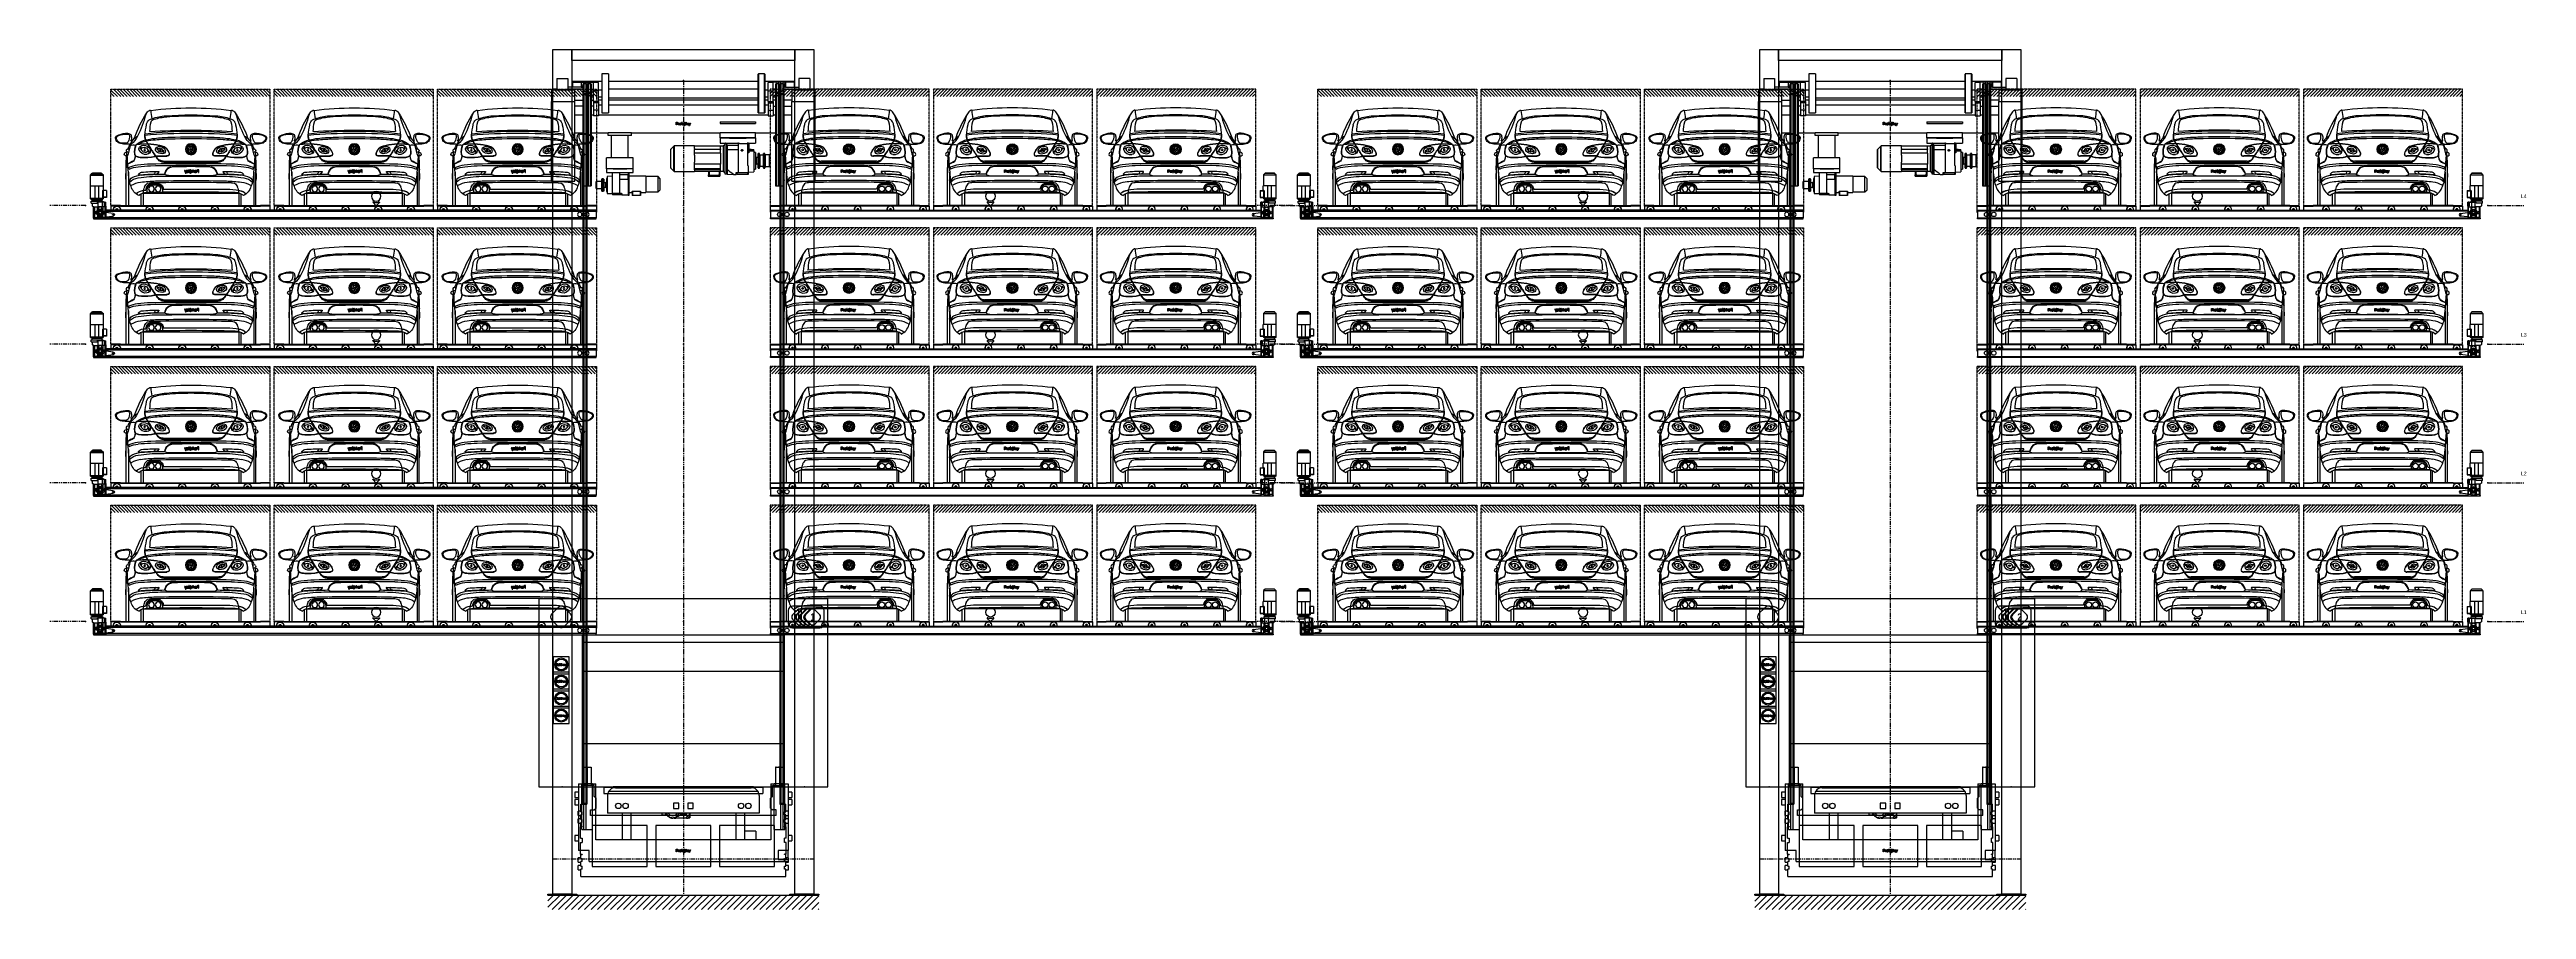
# Model space of a CAD drawing. Header units: millimetres. Extents: x 1310 to 4737, y 978 to 6132.
# Drawn here: x 1310 to 4737, y 4941 to 6132 of the extents above; entities that cross this region are included whole.
import ezdxf
from ezdxf.enums import TextEntityAlignment as Align

# ---------------------------------------------------------------- set-up
doc = ezdxf.new("R2010")
doc.units = ezdxf.units.MM
doc.linetypes.add('CENTER', pattern=[2, 1.25, -0.25, 0.25, -0.25])
doc.linetypes.add('PHANTOM', pattern=[12.7, 6.35, -1.27, 1.27, -1.27, 1.27, -1.27])
for name, color, linetype in [('PK24-EQUIPMENT', 150, 'Continuous'), ('PK24-LABEL', 7, 'Continuous'), ('PK24-LOGO', 7, 'Continuous'), ('PK24E', 7, 'Continuous'), ('PK24E-COMP-CAR', 7, 'Continuous'), ('PK24E-STRUCT-CONCRETE', 7, 'Continuous'), ('PK24E-STRUCT-STEEL', 254, 'Continuous'), ('TEMEL', 3, 'Continuous')]:
    doc.layers.add(name, color=color, linetype=linetype)
for name, color, linetype, true_color in [('PK24-SYS-ROOM', 8, 'Continuous', 0x808080), ('PK24E-COMP-CAR_ZONE', 250, 'CENTER', 0x383e42), ('PK24E-COMP-PALLET', 132, 'Continuous', 0x00b7c8), ('PK24E-HELPER', 253, 'PHANTOM', 0xa1a1a1), ('PK24E-SYS-LIFT', 31, 'Continuous', 0xffcc5a), ('PK24E-SYS-SHELF', 31, 'Continuous', 0xffcc5a)]:
    doc.layers.add(name, color=color, linetype=linetype, true_color=true_color)
doc.styles.add('Impact', font='impact.ttf', dxfattribs={"height": 5})
doc.styles.get("Standard").update_dxf_attribs({"font": 'arial.ttf'})

# ---------------------------------------------------------------- blocks, each defined once
blk = doc.blocks.new('LOGO----DECOR-PK24')
at = {"layer": 'PK24-LOGO'}
for p, q in [((-10, 2.1), (-8.7, 2.1)), ((-10, -1.6), (-10, 2.1)), ((-9.3, 1.5), (-9.3, 0.1)), ((-8.8, 1.5), (-9.3, 1.5)), ((-9.3, 0.1), (-8.8, 0.1)), ((-8.6, 1.5), (-8.8, 1.5)), ((-8.8, 0.1), (-8.6, 0.1)), ((-8.7, 2.1), (-8.4, 2.1)), ((-8.5, 1.4), (-8.6, 1.5)), ((-8.6, 0.1), (-8.5, 0.2)), ((-8.4, 1.4), (-8.5, 1.4)), ((-8.5, 0.2), (-8.4, 0.2)), ((-8.4, 2.1), (-8.3, 2.1)), ((-8.3, 1.3), (-8.4, 1.4)), ((-8.4, 0.2), (-8.3, 0.3)), ((-8.3, 2.1), (-8.2, 2)), ((-8.2, 1.2), (-8.3, 1.3)), ((-8.3, 0.3), (-8.2, 0.4)), ((-8.2, 2), (-7.9, 1.9)), ((-8.1, 1.1), (-8.2, 1.2)), ((-8.2, 0.4), (-8.1, 0.5)), ((-8.1, 0.9), (-8.1, 1.1)), ((-8.1, 0.8), (-8.1, 0.9)), ((-8.1, 0.7), (-8.1, 0.8)), ((-8.1, 0.5), (-8.1, 0.7)), ((-7.9, 1.9), (-7.7, 1.7)), ((-7.7, 1.7), (-7.6, 1.5)), ((-7.6, 0), (-7.7, -0.2)), ((-7.6, 1.5), (-7.5, 1.3)), ((-7.5, 0.3), (-7.6, 0)), ((-7.5, 1.3), (-7.4, 1.1)), ((-7.4, 0.5), (-7.5, 0.3)), ((-7.4, 1.1), (-7.4, 0.8)), ((-7.4, 0.8), (-7.4, 0.5)), ((-7.2, 0.1), (-7.1, 0.3)), ((-7.2, 0), (-7.2, 0.1)), ((-7.1, 0.3), (-7, 0.5)), ((-7, 0.5), (-6.8, 0.7)), ((-6.8, 0.7), (-6.6, 0.8)), ((-6.6, 0.8), (-6.4, 0.9)), ((-6.4, 0.1), (-6.5, -0.1)), ((-6.4, 0.9), (-6.2, 1)), ((-6.3, 0.2), (-6.4, 0.1)), ((-6.2, 0.2), (-6.3, 0.2)), ((-6.2, 1), (-6, 1)), ((-6.1, 0.3), (-6.2, 0.2)), ((-6, 0.3), (-6.1, 0.3)), ((-6, 1), (-5.7, 1)), ((-5.8, 0.4), (-6, 0.3)), ((-5.7, 0.3), (-5.8, 0.4)), ((-5.7, 1), (-5.5, 0.9)), ((-5.6, 0.3), (-5.7, 0.3)), ((-5.5, 0.2), (-5.6, 0.3)), ((-5.5, 0.9), (-5.4, 0.8)), ((-5.4, 0.2), (-5.5, 0.2)), ((-5.4, 0.8), (-5.2, 0.7)), ((-5.3, 0.1), (-5.4, 0.2)), ((-5.2, -0.1), (-5.3, 0.1)), ((-5.2, 0.7), (-5.2, 1)), ((-5.2, 1), (-4.5, 1)), ((-4.5, 1), (-4.5, -1.6)), ((-3.4, 1), (-4.1, 1)), ((-4.1, 1), (-4.1, -1.6)), ((-3.4, 0.5), (-3.4, 1)), ((-3.3, 0.7), (-3.4, 0.6)), ((-3.4, 0.6), (-3.4, 0.5)), ((-3.4, 0), (-3.3, 0.1)), ((-3.2, 0.8), (-3.3, 0.7)), ((-3.3, 0.1), (-3.2, 0.2)), ((-3.3, 0.1), (-3.3, 0.1)), ((-3.1, 0.8), (-3.2, 0.8)), ((-3.2, 0.2), (-3.1, 0.2)), ((-3, 0.9), (-3.1, 0.8)), ((-3.1, 0.2), (-3, 0.3)), ((-2.9, 0.9), (-3, 0.9)), ((-3, 0.3), (-2.9, 0.3)), ((-2.8, 0.9), (-2.9, 0.9)), ((-2.9, 0.3), (-2.4, 0.3)), ((-2.7, 1), (-2.8, 0.9)), ((-2.4, 1), (-2.7, 1)), ((-2.4, 0.3), (-2.4, 1)), ((-1.4, 2.1), (-2.1, 2.1)), ((-2.1, 2.1), (-2.1, -1.6)), ((-1.4, -1.6), (-1.4, 2.1)), ((-0.4, 1), (-1.4, -0.3)), ((-0.6, -0.3), (0.4, 1)), ((0.4, 1), (-0.4, 1)), ((0.6, 0.4), (0.4, 0.2)), ((0.4, 0.2), (0.4, -0.1)), ((0.7, 0.6), (0.6, 0.4)), ((0.9, 0.8), (0.7, 0.6)), ((0.8, 1.4), (1.6, 2.2)), ((0.8, 1.3), (0.8, 1.4)), ((0.8, 1.2), (0.8, 1.3)), ((0.8, 1.3), (0.8, 1.3)), ((0.9, 1.2), (0.8, 1.2)), ((1.1, 1.3), (0.9, 1.2)), ((0.9, 1.2), (0.9, 1.2)), ((1.1, 0.9), (0.9, 0.8)), ((1.3, 1.4), (1.1, 1.3)), ((1.4, 1), (1.1, 0.9)), ((1.1, 0), (1.2, 0.1)), ((1.1, -0.1), (1.1, 0)), ((1.2, 0.1), (1.3, 0.2)), ((1.5, 1.4), (1.3, 1.4)), ((1.3, 0.2), (1.4, 0.3)), ((1.7, 1), (1.4, 1)), ((1.4, 0.3), (1.5, 0.3)), ((1.7, 1.4), (1.5, 1.4)), ((1.5, 0.3), (1.7, 0.3)), ((1.6, 2.2), (1.7, 2.2)), ((1.7, 2.2), (1.7, 2.2)), ((1.7, 2.2), (2.5, 1.4)), ((1.9, 1.4), (1.7, 1.4)), ((1.9, 1), (1.7, 1)), ((1.7, 0.3), (1.8, 0.3)), ((1.8, 0.3), (1.9, 0.3)), ((2.1, 1.4), (1.9, 1.4)), ((2.2, 0.9), (1.9, 1)), ((1.9, 0.3), (2, 0.2)), ((2, 0.2), (2.1, 0.1)), ((2.3, 1.3), (2.1, 1.4)), ((2.1, 0.1), (2.2, 0)), ((2.4, 0.8), (2.2, 0.9)), ((2.2, 0), (2.3, -0.1)), ((2.4, 1.2), (2.3, 1.3)), ((2.5, 1.2), (2.4, 1.2)), ((2.6, 0.6), (2.4, 0.8)), ((2.5, 1.4), (2.6, 1.3)), ((2.6, 1.3), (2.5, 1.2)), ((2.5, 1.2), (2.5, 1.2)), ((2.6, 1.3), (2.6, 1.3)), ((2.8, 0.4), (2.6, 0.6)), ((2.9, 0.2), (2.8, 0.4)), ((3, -0.1), (2.9, 0.2)), ((3.3, 2.1), (4, 2.1)), ((3.3, -1.6), (3.3, 2.1)), ((4, 2.1), (4, -1.6)), ((4.4, 0.1), (4.5, 0.3)), ((4.4, 0), (4.4, 0.1)), ((4.5, 0.3), (4.6, 0.5)), ((4.6, 0.5), (4.7, 0.7)), ((4.7, 0.7), (4.9, 0.8)), ((4.9, 0.8), (5.1, 0.9)), ((5.1, 0.9), (5.4, 1)), ((5.2, 0.2), (5.1, 0.1)), ((5.1, 0.1), (5.1, -0.1)), ((5.3, 0.2), (5.2, 0.2)), ((5.4, 0.3), (5.3, 0.2)), ((5.4, 1), (5.6, 1)), ((5.6, 0.3), (5.4, 0.3)), ((5.6, 1), (5.8, 1)), ((5.7, 0.4), (5.6, 0.3)), ((5.9, 0.3), (5.7, 0.4)), ((5.8, 1), (6, 0.9)), ((6, 0.3), (5.9, 0.3)), ((6, 0.9), (6.2, 0.8)), ((6.1, 0.2), (6, 0.3)), ((6.2, 0.2), (6.1, 0.2)), ((6.2, 0.8), (6.4, 0.7)), ((6.3, 0.1), (6.2, 0.2)), ((6.3, -0.1), (6.3, 0.1)), ((6.4, 0.7), (6.4, 1)), ((6.4, 1), (7.1, 1)), ((7.1, 1), (7.1, -1.6)), ((8.3, -1.5), (7.3, 1)), ((7.3, 1), (8, 1)), ((8, 1), (8.7, -0.6)), ((10, 1), (8.5, -2.8)), ((8.7, -0.6), (9.3, 1)), ((9.3, 1), (10, 1)), ((-9.3, -1.6), (-10, -1.6)), ((-8.7, -0.5), (-9.3, -0.5)), ((-9.3, -0.5), (-9.3, -1.6)), ((-8.4, -0.5), (-8.7, -0.5)), ((-8.3, -0.5), (-8.4, -0.5)), ((-8.2, -0.4), (-8.3, -0.5)), ((-7.9, -0.3), (-8.2, -0.4)), ((-7.7, -0.2), (-7.9, -0.3)), ((-7.2, -0.2), (-7.2, 0)), ((-7.2, -0.3), (-7.2, -0.2)), ((-7.2, -0.5), (-7.2, -0.3)), ((-7.2, -0.7), (-7.2, -0.5)), ((-7.2, -0.8), (-7.2, -0.7)), ((-7.1, -0.9), (-7.2, -0.8)), ((-7, -1.2), (-7.1, -0.9)), ((-6.8, -1.3), (-7, -1.2)), ((-6.6, -1.5), (-6.8, -1.3)), ((-6.4, -1.6), (-6.6, -1.5)), ((-6.5, -0.1), (-6.5, -0.2)), ((-6.5, -0.2), (-6.5, -0.3)), ((-6.5, -0.3), (-6.5, -0.5)), ((-6.5, -0.5), (-6.5, -0.6)), ((-6.5, -0.6), (-6.4, -0.7)), ((-6.4, -0.7), (-6.3, -0.8)), ((-6.2, -1.6), (-6.4, -1.6)), ((-6.3, -0.8), (-6.2, -0.9)), ((-6.2, -0.9), (-6.1, -1)), ((-6, -1.7), (-6.2, -1.6)), ((-6.1, -1), (-6, -1)), ((-6, -1), (-5.8, -1)), ((-5.7, -1.6), (-6, -1.7)), ((-5.8, -1), (-5.7, -1)), ((-5.7, -1), (-5.6, -1)), ((-5.5, -1.6), (-5.7, -1.6)), ((-5.6, -1), (-5.5, -0.9)), ((-5.5, -0.9), (-5.4, -0.8)), ((-5.4, -1.5), (-5.5, -1.6)), ((-5.4, -0.8), (-5.3, -0.7)), ((-5.2, -1.3), (-5.4, -1.5)), ((-5.3, -0.7), (-5.2, -0.6)), ((-5.2, -0.2), (-5.2, -0.1)), ((-5.2, -0.3), (-5.2, -0.2)), ((-5.2, -0.5), (-5.2, -0.3)), ((-5.2, -0.6), (-5.2, -0.5)), ((-5.2, -1.6), (-5.2, -1.3)), ((-5.2, -1.3), (-5.2, -1.3)), ((-4.5, -1.6), (-5.2, -1.6)), ((-4.1, -1.6), (-3.4, -1.6)), ((-3.4, -0.1), (-3.4, 0)), ((-3.4, -0.2), (-3.4, -0.1)), ((-3.4, -1.6), (-3.4, -0.2)), ((-2.1, -1.6), (-1.4, -1.6)), ((-1.4, -0.3), (-0.4, -1.6)), ((0.4, -1.6), (-0.6, -0.3)), ((-0.4, -1.6), (0.4, -1.6)), ((0.4, -0.1), (0.3, -0.3)), ((0.3, -0.3), (0.4, -0.6)), ((0.4, -0.6), (0.4, -0.9)), ((0.4, -0.9), (0.6, -1.1)), ((0.6, -1.1), (0.7, -1.3)), ((0.7, -1.3), (0.9, -1.4)), ((0.8, -2), (0.8, -1.9)), ((0.8, -1.9), (0.8, -1.9)), ((0.8, -1.9), (0.9, -1.9)), ((1.6, -2.9), (0.8, -2)), ((0.8, -2), (0.8, -2)), ((0.9, -1.4), (1.1, -1.6)), ((0.9, -1.9), (0.9, -1.9)), ((0.9, -1.9), (1.1, -2)), ((1, -0.2), (1.1, -0.1)), ((1, -0.3), (1, -0.2)), ((1, -0.5), (1, -0.3)), ((1.1, -0.6), (1, -0.5)), ((1.1, -0.7), (1.1, -0.6)), ((1.2, -0.8), (1.1, -0.7)), ((1.1, -1.6), (1.4, -1.6)), ((1.1, -2), (1.3, -2)), ((1.3, -0.9), (1.2, -0.8)), ((1.4, -0.9), (1.3, -0.9)), ((1.3, -2), (1.5, -2.1)), ((1.5, -1), (1.4, -0.9)), ((1.4, -1.6), (1.7, -1.7)), ((1.7, -1), (1.5, -1)), ((1.5, -2.1), (1.7, -2.1)), ((1.7, -2.9), (1.6, -2.9)), ((1.8, -1), (1.7, -1)), ((1.7, -1.7), (1.9, -1.6)), ((2.5, -2), (1.7, -2.9)), ((1.7, -2.1), (1.9, -2.1)), ((1.7, -2.9), (1.7, -2.9)), ((1.9, -0.9), (1.8, -1)), ((2, -0.9), (1.9, -0.9)), ((1.9, -1.6), (2.2, -1.6)), ((1.9, -2.1), (2.1, -2)), ((2.1, -0.8), (2, -0.9)), ((2.2, -0.7), (2.1, -0.8)), ((2.1, -2), (2.3, -2)), ((2.3, -0.6), (2.2, -0.7)), ((2.2, -1.6), (2.4, -1.4)), ((2.3, -0.1), (2.3, -0.2)), ((2.3, -0.2), (2.3, -0.3)), ((2.3, -0.3), (2.3, -0.5)), ((2.3, -0.5), (2.3, -0.6)), ((2.3, -2), (2.4, -1.9)), ((2.4, -1.4), (2.6, -1.3)), ((2.4, -1.9), (2.5, -1.9)), ((2.5, -1.9), (2.5, -1.9)), ((2.5, -1.9), (2.6, -1.9)), ((2.6, -2), (2.5, -2)), ((2.6, -1.3), (2.8, -1.1)), ((2.6, -1.9), (2.6, -2)), ((2.8, -1.1), (2.9, -0.9)), ((2.9, -0.9), (3, -0.6)), ((3, -0.3), (3, -0.1)), ((3, -0.6), (3, -0.3)), ((4, -1.6), (3.3, -1.6)), ((4.3, -0.2), (4.4, 0)), ((4.3, -0.3), (4.3, -0.2)), ((4.3, -0.5), (4.3, -0.3)), ((4.4, -0.7), (4.3, -0.5)), ((4.4, -0.8), (4.4, -0.7)), ((4.5, -0.9), (4.4, -0.8)), ((4.6, -1.2), (4.5, -0.9)), ((4.8, -1.3), (4.6, -1.2)), ((4.9, -1.5), (4.8, -1.3)), ((5.2, -1.6), (4.9, -1.5)), ((5.1, -0.1), (5, -0.2)), ((5, -0.2), (5, -0.3)), ((5, -0.3), (5, -0.5)), ((5, -0.5), (5.1, -0.6)), ((5.1, -0.6), (5.1, -0.7)), ((5.1, -0.7), (5.2, -0.8)), ((5.2, -0.8), (5.3, -0.9)), ((5.4, -1.6), (5.2, -1.6)), ((5.3, -0.9), (5.4, -1)), ((5.4, -1), (5.6, -1)), ((5.6, -1.7), (5.4, -1.6)), ((5.6, -1), (5.7, -1)), ((5.8, -1.6), (5.6, -1.7)), ((5.7, -1), (5.9, -1)), ((6, -1.6), (5.8, -1.6)), ((5.9, -1), (6, -1)), ((6, -1), (6.1, -0.9)), ((6.2, -1.5), (6, -1.6)), ((6.1, -0.9), (6.2, -0.8)), ((6.2, -0.8), (6.3, -0.7)), ((6.4, -1.3), (6.2, -1.5)), ((6.4, -0.2), (6.3, -0.1)), ((6.3, -0.6), (6.4, -0.5)), ((6.3, -0.7), (6.3, -0.6)), ((6.4, -0.3), (6.4, -0.2)), ((6.4, -0.5), (6.4, -0.3)), ((6.4, -1.6), (6.4, -1.3)), ((6.4, -1.3), (6.4, -1.3)), ((7.1, -1.6), (6.4, -1.6)), ((7.8, -2.8), (8.3, -1.5)), ((8.5, -2.8), (7.8, -2.8))]:
    blk.add_line(p, q, dxfattribs=at)
blk = doc.blocks.new('ELIFT-DU--BACK-COMP-PKE24')
at = {"layer": 'PK24E-SYS-LIFT', "linetype": 'Continuous', "lineweight": 25}
for p, q in [((-175, 175.9), (-160, 175.9)), ((-175, 175.9), (-175, 160.9)), ((-160, 175.9), (-160, 160.9)), ((-153.5, 171.5), (-153.5, 170.9)), ((-112.8, 171.5), (-153.5, 171.5)), ((-103.6, 182.2), (-112.8, 182.2)), ((-112.8, 182.2), (-112.8, 128.1)), ((-103.6, 182.2), (-103.6, 128.1)), ((103.6, 171.5), (-103.6, 171.5)), ((103.6, 128.3), (103.6, 181.9)), ((112.5, 182.2), (103.8, 182.2)), ((103.8, 182.2), (103.8, 128.1)), ((112.5, 128.1), (112.5, 182.2)), ((112.8, 181.9), (112.8, 128.3)), ((153.5, 171.5), (112.8, 171.5)), ((153.5, 171.5), (153.5, 170.9)), ((175, 175.9), (160, 175.9)), ((160, 175.9), (160, 160.9)), ((175, 175.9), (175, 160.9)), ((-150, 159.9), (-182.5, 159.9)), ((-182.5, 159.9), (-182.5, 143.9)), ((-182.5, 33.5), (-182.5, 143.9)), ((-182.5, 143.9), (-150, 143.9)), ((-181.5, 159.9), (-181.5, 160.9)), ((-175, 160.9), (-181.5, 160.9)), ((-141.3, 163.8), (-160, 163.8)), ((-153.5, 160.9), (-160, 160.9)), ((-153.5, 170.9), (-119.1, 170.9)), ((-153.5, 170.9), (-153.5, 163.8)), ((-153.5, 159.9), (-153.5, 160.9)), ((-139, 160.9), (-153.5, 160.9)), ((-150, 143.9), (-150, 159.9)), ((-150, 145.9), (-139, 145.9)), ((-150, 33.5), (-150, 143.9)), ((-139, 137.4), (-150, 137.4)), ((-141.3, 169.8), (-141.3, 163.8)), ((-141.3, 169.8), (-141, 169.8)), ((-141.3, 163.8), (-139, 163.8)), ((-141, 165.6), (-141, 169.8)), ((-141, 165.6), (-139, 165.6)), ((-138.6, 168.1), (-139, 168.1)), ((-139, 168.1), (-139, 155.1)), ((-139, 155.1), (-139, 27.2)), ((-139, 155.1), (-138.6, 155.1)), ((-138.6, 169), (-138.6, 155.1)), ((-137.5, 169), (-138.6, 169)), ((-138.6, 155.1), (-138.6, 27.2)), ((-138.6, 155.1), (-137.5, 155.1)), ((-137.5, 169), (-137.5, 155.1)), ((-135, 168.6), (-137.5, 168.6)), ((-137.5, 155.1), (-137.5, 27.2)), ((-137.5, 155.1), (-135, 155.1)), ((-133.9, 169), (-135, 169)), ((-135, 169), (-135, 155.1)), ((-135, 155.1), (-135, 27.2)), ((-135, 155.1), (-133.9, 155.1)), ((-133.9, 169), (-133.9, 155.1)), ((-133.6, 168.1), (-133.9, 168.1)), ((-133.9, 155.1), (-133.9, 27.2)), ((-133.9, 155.1), (-133.6, 155.1)), ((-133.6, 168.1), (-133.6, 155.1)), ((-133.6, 165.6), (-132.9, 165.6)), ((-132.9, 165.2), (-133.6, 165.2)), ((-133.6, 155.1), (-133.6, 27.2)), ((-133.6, 145.1), (-132.9, 145.1)), ((-132.9, 137.4), (-133.6, 137.4)), ((-132.6, 168.1), (-132.9, 168.1)), ((-132.9, 168.1), (-132.9, 155.1)), ((-132.9, 155.1), (-132.6, 155.1)), ((-132.9, 155.1), (-132.9, 27.2)), ((-131.5, 169), (-132.6, 169)), ((-132.6, 169), (-132.6, 155.1)), ((-132.6, 155.1), (-131.5, 155.1)), ((-132.6, 155.1), (-132.6, 27.2)), ((-131.6, 169), (-131.6, 169.8)), ((-131.6, 169.8), (-131.3, 169.8)), ((-131.5, 169), (-131.5, 155.1)), ((-129, 168.6), (-131.5, 168.6)), ((-131.5, 155.1), (-131.5, 27.2)), ((-131.5, 155.1), (-129, 155.1)), ((-131.3, 169.8), (-131.3, 168.6)), ((-127.9, 169), (-129, 169)), ((-129, 169), (-129, 155.1)), ((-129, 155.1), (-127.9, 155.1)), ((-129, 155.1), (-129, 27.2)), ((-127.9, 169), (-127.9, 155.1)), ((-127.6, 168.1), (-127.9, 168.1)), ((-127.9, 155.1), (-127.9, 27.2)), ((-127.9, 155.1), (-127.6, 155.1)), ((-127.6, 168.1), (-127.6, 155.1)), ((-124.2, 159.7), (-127.6, 159.7)), ((-127.6, 155.1), (-127.6, 27.2)), ((-127.6, 150.6), (-124.2, 150.6)), ((-127.6, 145.9), (-124.2, 145.9)), ((-124.2, 137.4), (-127.6, 137.4)), ((-117.3, 170.4), (-124.2, 170.4)), ((-124.2, 158.8), (-124.2, 170.4)), ((-117.3, 158.8), (-124.2, 158.8)), ((-124.2, 143.9), (-124.2, 158.8)), ((-117.3, 143.9), (-124.2, 143.9)), ((-124.2, 143.9), (-124.2, 142.1)), ((-117.3, 142.1), (-124.2, 142.1)), ((-124.2, 142.1), (-124.2, 132)), ((-119.1, 170.9), (-119.1, 170.4)), ((-117.3, 158.8), (-117.3, 170.4)), ((-112.8, 159.7), (-117.3, 159.7)), ((-117.3, 143.9), (-117.3, 158.8)), ((-117.3, 150.6), (-112.8, 150.6)), ((-112.8, 145.9), (-117.3, 145.9)), ((-117.3, 143.9), (-117.3, 142.1)), ((-117.3, 142.1), (-117.3, 132)), ((-112.8, 138.9), (-117.3, 138.9)), ((103.6, 161.1), (-103.6, 161.1)), ((-103.6, 149.2), (103.6, 149.2)), ((103.6, 145.9), (-103.6, 145.9)), ((103.6, 138.9), (-103.6, 138.9)), ((117.3, 159.7), (112.8, 159.7)), ((112.8, 150.6), (117.3, 150.6)), ((117.3, 145.9), (112.8, 145.9)), ((117.3, 138.9), (112.8, 138.9)), ((124.2, 170.4), (117.3, 170.4)), ((117.3, 158.8), (117.3, 170.4)), ((117.3, 158.8), (124.2, 158.8)), ((117.3, 143.9), (117.3, 158.8)), ((117.3, 143.9), (124.2, 143.9)), ((117.3, 143.9), (117.3, 142.1)), ((117.3, 142.1), (124.2, 142.1)), ((117.3, 142.1), (117.3, 132)), ((153.5, 170.9), (119.1, 170.9)), ((119.1, 170.9), (119.1, 170.4)), ((124.2, 158.8), (124.2, 170.4)), ((127.6, 159.7), (124.2, 159.7)), ((124.2, 143.9), (124.2, 158.8)), ((124.2, 150.6), (127.6, 150.6)), ((127.6, 145.9), (124.2, 145.9)), ((124.2, 143.9), (124.2, 142.1)), ((124.2, 142.1), (124.2, 132)), ((124.2, 137.4), (127.6, 137.4)), ((127.9, 168.1), (127.6, 168.1)), ((127.6, 168.1), (127.6, 155.1)), ((127.6, 155.1), (127.9, 155.1)), ((127.6, 155.1), (127.6, 27.2)), ((129, 169), (127.9, 169)), ((127.9, 169), (127.9, 155.1)), ((127.9, 155.1), (127.9, 27.2)), ((127.9, 155.1), (129, 155.1)), ((129, 169), (129, 155.1)), ((131.5, 168.6), (129, 168.6)), ((129, 155.1), (129, 27.2)), ((129, 155.1), (131.5, 155.1)), ((131.2, 169.8), (131.2, 168.6)), ((131.6, 169.8), (131.2, 169.8)), ((132.6, 169), (131.5, 169)), ((131.5, 169), (131.5, 155.1)), ((131.5, 155.1), (131.5, 27.2)), ((131.5, 155.1), (132.6, 155.1)), ((131.6, 169), (131.6, 169.8)), ((132.6, 169), (132.6, 155.1)), ((132.9, 168.1), (132.6, 168.1)), ((132.6, 155.1), (132.6, 27.2)), ((132.6, 155.1), (132.9, 155.1)), ((132.9, 168.1), (132.9, 155.1)), ((133.6, 165.6), (132.9, 165.6)), ((133.6, 165.2), (132.9, 165.2)), ((132.9, 155.1), (132.9, 27.2)), ((132.9, 145.1), (133.6, 145.1)), ((132.9, 137.4), (133.6, 137.4)), ((133.9, 168.1), (133.6, 168.1)), ((133.6, 168.1), (133.6, 155.1)), ((133.6, 155.1), (133.6, 27.2)), ((133.6, 155.1), (133.9, 155.1)), ((135, 169), (133.9, 169)), ((133.9, 169), (133.9, 155.1)), ((133.9, 155.1), (135, 155.1)), ((133.9, 155.1), (133.9, 27.2)), ((135, 169), (135, 155.1)), ((137.5, 168.6), (135, 168.6)), ((135, 155.1), (135, 27.2)), ((135, 155.1), (137.5, 155.1)), ((137.5, 169), (137.5, 155.1)), ((138.6, 169), (137.5, 169)), ((137.5, 155.1), (138.6, 155.1)), ((137.5, 155.1), (137.5, 27.2)), ((138.6, 169), (138.6, 155.1)), ((138.9, 168.1), (138.6, 168.1)), ((138.6, 155.1), (138.6, 27.2)), ((138.6, 155.1), (138.9, 155.1)), ((138.9, 168.1), (138.9, 155.1)), ((141, 165.6), (138.9, 165.6)), ((141.3, 163.8), (138.9, 163.8)), ((138.9, 160.9), (153.5, 160.9)), ((138.9, 155.1), (138.9, 27.2)), ((150, 145.9), (138.9, 145.9)), ((138.9, 137.4), (150, 137.4)), ((141, 165.6), (141, 169.8)), ((141.3, 169.8), (141, 169.8)), ((141.3, 169.8), (141.3, 163.8)), ((141.3, 163.8), (160, 163.8)), ((182.5, 159.9), (150, 159.9)), ((150, 159.9), (150, 143.9)), ((150, 143.9), (182.5, 143.9)), ((150, 33.5), (150, 143.9)), ((153.5, 170.9), (153.5, 163.8)), ((153.5, 159.9), (153.5, 160.9)), ((153.5, 160.9), (160, 160.9)), ((175, 160.9), (181.5, 160.9)), ((181.5, 159.9), (181.5, 160.9)), ((182.5, 143.9), (182.5, 159.9)), ((182.5, 33.5), (182.5, 143.9)), ((-150, 125.7), (-139, 125.7)), ((-133.6, 125.7), (-132.9, 125.7)), ((-127.6, 125.7), (-124.2, 125.7)), ((-117.3, 132), (-124.2, 132)), ((-124.2, 132), (-124.2, 124.3)), ((-117.3, 124.3), (-124.2, 124.3)), ((-117.3, 132), (-117.3, 124.3)), ((-117.3, 125.7), (117.3, 125.7)), ((-112.8, 128.1), (-103.6, 128.1)), ((50.8, 115.6), (50.8, 113.5)), ((50.8, 115.6), (99.8, 115.6)), ((50.8, 113.5), (99.8, 113.5)), ((99.8, 115.6), (99.8, 113.5)), ((103.8, 128.1), (112.5, 128.1)), ((117.3, 132), (117.3, 124.3)), ((117.3, 132), (124.2, 132)), ((117.3, 124.3), (124.2, 124.3)), ((124.2, 132), (124.2, 124.3)), ((124.2, 125.7), (127.6, 125.7)), ((132.9, 125.7), (133.6, 125.7)), ((138.9, 125.7), (150, 125.7)), ((-150, 100.6), (-139, 100.6)), ((-133.6, 100.6), (-132.9, 100.6)), ((-127.6, 100.6), (-103.8, 100.6)), ((-103.8, 96.7), (-103.8, 100.6)), ((-71.9, 100.6), (-103.8, 100.6)), ((-71.9, 96.7), (-103.8, 96.7)), ((-99.3, 66.2), (-99.3, 96.7)), ((-76.3, 66.2), (-76.3, 96.7)), ((-71.9, 96.7), (-71.9, 100.6)), ((-71.9, 100.6), (50.8, 100.6)), ((-17.7, 77.3), (-17.7, 52.3)), ((-17.5, 52), (-17.5, 77.7)), ((-13.1, 82.3), (-17.2, 78.2)), ((-17.2, 51.5), (-17.2, 78.2)), ((-13.1, 47.4), (-13.1, 82.3)), ((15.6, 82.5), (-12.4, 82.5)), ((-12.4, 47.1), (-12.4, 82.5)), ((15.6, 82.5), (15.6, 81.9)), ((15.6, 79.1), (15.6, 81.9)), ((51.6, 81.9), (15.6, 81.9)), ((15.6, 79.1), (15.6, 77.4)), ((15.6, 73.1), (15.6, 77.4)), ((51.6, 77.4), (15.6, 77.4)), ((15.6, 73.1), (15.6, 72.6)), ((15.6, 69.6), (15.6, 72.6)), ((51.6, 72.6), (15.6, 72.6)), ((15.6, 69.6), (15.6, 60.1)), ((99.8, 100.6), (50.8, 100.6)), ((50.8, 93.5), (50.8, 100.6)), ((50.8, 93.5), (50.8, 86.5)), ((50.8, 93.5), (63.8, 93.5)), ((99.8, 93.5), (50.8, 93.5)), ((50.8, 86.5), (75.3, 86.5)), ((55.3, 82.1), (51.6, 82.1)), ((51.6, 82.1), (51.6, 81.9)), ((51.6, 78.5), (51.6, 81.9)), ((51.6, 78.5), (51.6, 77.4)), ((51.6, 72.6), (51.6, 77.4)), ((51.6, 72.6), (51.6, 67.5)), ((57.6, 84.1), (55.3, 82.1)), ((55.3, 82.1), (55.3, 47.6)), ((59.6, 85.8), (57.6, 85.8)), ((57.6, 85.8), (57.6, 43.8)), ((58.9, 86.4), (75.3, 86.4)), ((60, 84.6), (60, 84.9)), ((60, 84.6), (60.5, 83.4)), ((60, 77.5), (60, 84.6)), ((60, 49.8), (60, 77.5)), ((60, 77.5), (60.5, 77.5)), ((60.5, 83.4), (76.2, 83.4)), ((60.5, 83.4), (60.5, 77.5)), ((60.5, 77.5), (76.2, 77.4)), ((60.5, 77.5), (60.5, 49.5)), ((63.8, 93.5), (63.8, 93.1)), ((63.8, 93.1), (86.8, 93.1)), ((76.2, 86.5), (75.3, 86.4)), ((75.3, 86.4), (75.3, 86.5)), ((76.2, 83.4), (76.2, 86.5)), ((77.5, 85.7), (76.2, 86.5)), ((76.2, 77.4), (76.2, 83.4)), ((76.2, 45.6), (76.2, 77.4)), ((77.5, 85.7), (88.2, 85.7)), ((86.8, 93.1), (86.8, 93.5)), ((86.8, 93.5), (99.8, 93.5)), ((88.2, 86.5), (99.8, 86.5)), ((88.2, 85.7), (88.2, 86.5)), ((89.2, 85.2), (88.7, 85.2)), ((88.7, 84.9), (88.7, 55.6)), ((89.2, 82.7), (88.7, 82.7)), ((90.8, 80.9), (88.7, 80.9)), ((90.8, 85.3), (88.8, 85.3)), ((89.2, 85.2), (89.2, 82.7)), ((89.2, 82.7), (89.2, 80.9)), ((89.2, 82.5), (90.8, 82.5)), ((90.8, 85.3), (90.8, 82.5)), ((90.8, 82.5), (90.8, 80.9)), ((90.8, 80.9), (90.8, 76.6)), ((97.5, 77.2), (90.8, 77.8)), ((97.5, 77.2), (97.5, 76.6)), ((97.5, 75), (97.5, 76.6)), ((97.5, 75), (97.5, 46.7)), ((99.8, 73.5), (97.5, 73.5)), ((99.8, 93.5), (99.8, 100.6)), ((99.8, 100.6), (127.6, 100.6)), ((99.8, 93.5), (99.8, 86.5)), ((99.8, 73.5), (99.8, 62)), ((103.7, 52.6), (103.7, 71.9)), ((105.3, 72.2), (103.9, 72.2)), ((103.9, 72.2), (103.9, 52.4)), ((105.3, 52.4), (105.3, 72.2)), ((105.5, 52.6), (105.5, 71.9)), ((110.8, 69.5), (105.7, 69.5)), ((105.7, 69.5), (105.7, 54.9)), ((110.8, 54.9), (110.8, 69.5)), ((111, 52.6), (111, 71.9)), ((112.6, 72.2), (111.2, 72.2)), ((111.2, 72.2), (111.2, 52.4)), ((112.6, 52.4), (112.6, 72.2)), ((112.8, 52.6), (112.8, 71.9)), ((119, 69.9), (113, 69.9)), ((113, 69.9), (113, 54.5)), ((119, 54.5), (119, 69.9)), ((119.2, 69.6), (119.2, 54.7)), ((132.9, 100.6), (133.6, 100.6)), ((138.9, 100.6), (150, 100.6)), ((-112.8, 27.9), (-112.8, 36.6)), ((-110.5, 36.9), (-112.6, 36.9)), ((-112.6, 36.9), (-112.6, 27.8)), ((-110.5, 27.8), (-110.5, 36.9)), ((-110.2, 36.6), (-110.2, 27.9)), ((-105.4, 37.4), (-106.4, 37.4)), ((-106.4, 37.4), (-106.4, 28.3)), ((-106.1, 50.8), (-106.1, 66.2)), ((-69.6, 66.2), (-106.1, 66.2)), ((-106.1, 50.8), (-106.1, 45.8)), ((-96.9, 50.8), (-106.1, 50.8)), ((-69.6, 50.8), (-106.1, 50.8)), ((-106.1, 45.8), (-88.1, 45.8)), ((-98, 40.6), (-105.4, 40.2)), ((-105.4, 40.2), (-105.4, 16.7)), ((-98, 23.6), (-98, 45.8)), ((-96.9, 50.7), (-96.9, 50.8)), ((-96.9, 50.7), (-78, 50.7)), ((-88.1, 45.8), (-88.1, 42.8)), ((-88.1, 45.8), (-69.6, 45.8)), ((-88.1, 42.8), (-88.1, 36.1)), ((-88.1, 42.8), (-76.5, 42.8)), ((-88.1, 36.1), (-88.1, 16.7)), ((-78, 50.8), (-78, 50.7)), ((-69.6, 50.8), (-78, 50.8)), ((-76.5, 45.8), (-76.5, 42.8)), ((-74.8, 44.4), (-76.5, 44.4)), ((-76.5, 36.1), (-76.5, 42.8)), ((-76.5, 36.1), (-76.5, 14.4)), ((-74.8, 29.4), (-74.8, 44.4)), ((-51.8, 40.7), (-74.8, 40.7)), ((-69.6, 50.8), (-69.6, 66.2)), ((-69.6, 45.8), (-69.6, 50.8)), ((-51.8, 40.7), (-51.8, 29.4)), ((-35, 40.2), (-51.8, 40.2)), ((-31.9, 37.1), (-35, 40.2)), ((-35, 18.7), (-35, 40.2)), ((-31.9, 21.7), (-31.9, 37.1)), ((-17.2, 51.5), (-13.1, 47.4)), ((-12.4, 47.1), (15.6, 47.1)), ((15.6, 57.1), (15.6, 60.1)), ((15.6, 57.1), (15.6, 56.6)), ((51.6, 57.1), (15.6, 57.1)), ((15.6, 50.8), (15.6, 56.6)), ((51.6, 50.8), (15.6, 50.8)), ((15.6, 49.2), (15.6, 50.8)), ((15.6, 49.2), (15.6, 49.2)), ((51.6, 49.2), (15.6, 49.2)), ((15.6, 49.2), (15.6, 47.6)), ((15.6, 47.6), (15.6, 47.1)), ((15.6, 47.6), (51.6, 47.6)), ((34.6, 47.6), (34.6, 42.6)), ((34.6, 42.6), (34.6, 42)), ((34.6, 42.6), (34.6, 42.6)), ((34.6, 42), (34.6, 42.6)), ((34.6, 42), (35.6, 42)), ((34.6, 42), (34.6, 42)), ((34.6, 41.9), (34.6, 41.9)), ((34.6, 42), (34.6, 41.9)), ((34.6, 41.4), (34.6, 41.9)), ((34.6, 41.4), (34.6, 41.4)), ((34.6, 41.3), (34.6, 41.4)), ((34.6, 41.3), (34.6, 41.2)), ((34.6, 41.2), (34.6, 41.2)), ((34.6, 41.1), (34.6, 41.2)), ((34.6, 41.1), (34.6, 41.1)), ((34.6, 41), (34.6, 41.1)), ((34.6, 41), (34.6, 41)), ((34.6, 40.9), (34.6, 41)), ((34.6, 40.8), (34.6, 40.9)), ((35.6, 42), (34.7, 42)), ((34.6, 42), (34.7, 42)), ((34.6, 41.9), (34.6, 42)), ((35.6, 41.9), (34.6, 41.9)), ((34.6, 41.9), (34.6, 41.4)), ((34.6, 41.3), (34.6, 41.4)), ((34.6, 41.4), (35.6, 41.4)), ((34.6, 41.3), (34.6, 41.2)), ((35.6, 41.3), (34.6, 41.3)), ((34.6, 41.2), (50.5, 41.2)), ((34.6, 41.2), (34.6, 41.2)), ((50.5, 41.2), (34.6, 41.2)), ((34.6, 41.2), (34.6, 41.1)), ((34.6, 41.1), (50.5, 41.1)), ((34.6, 41.1), (34.6, 40.9)), ((34.6, 40.9), (50.5, 40.9)), ((34.6, 40.9), (34.6, 40.8)), ((34.6, 40.8), (50.5, 40.8)), ((34.6, 40.8), (50.5, 40.8)), ((34.6, 40.8), (34.6, 40.8)), ((35.6, 47.6), (35.6, 42.6)), ((35.6, 42), (35.6, 42.6)), ((35.6, 42.6), (35.6, 42.6)), ((35.6, 42.6), (35.6, 42)), ((35.6, 42.6), (35.6, 42.6)), ((36.5, 42), (35.6, 42)), ((35.6, 42), (35.6, 42)), ((35.6, 42), (36.5, 42)), ((35.6, 42), (35.6, 42)), ((35.6, 42), (35.6, 42)), ((35.6, 41.9), (35.6, 41.4)), ((36.6, 41.9), (35.6, 41.9)), ((35.6, 42), (35.6, 41.9)), ((35.6, 41.3), (35.6, 41.4)), ((36.5, 42), (36.5, 42)), ((36.6, 41.9), (36.6, 41.9)), ((36.6, 41.9), (36.6, 41.6)), ((36.6, 41.6), (36.6, 41.9)), ((36.6, 41.6), (48.6, 41.6)), ((48.6, 41.6), (36.6, 41.6)), ((36.6, 41.6), (36.6, 41.6)), ((36.6, 41.6), (36.6, 41.6)), ((36.6, 41.6), (36.6, 41.5)), ((36.6, 41.5), (36.6, 41.6)), ((48.6, 42), (48.6, 42)), ((48.6, 42), (49.6, 42)), ((49.6, 42), (48.6, 42)), ((48.6, 41.9), (48.6, 41.6)), ((48.6, 41.6), (48.6, 41.9)), ((48.6, 41.9), (48.6, 41.9)), ((49.6, 41.9), (48.6, 41.9)), ((48.6, 41.6), (48.6, 41.6)), ((48.6, 41.6), (48.6, 41.6)), ((48.6, 41.6), (48.6, 41.5)), ((48.6, 41.5), (48.6, 41.6)), ((48.6, 41.4), (48.6, 41.5)), ((49.6, 47.6), (49.6, 42.6)), ((49.6, 42.6), (49.6, 42)), ((49.6, 42), (49.6, 42.6)), ((49.6, 42.6), (49.6, 42.6)), ((49.6, 42.6), (49.6, 42.6)), ((49.6, 42), (49.6, 42)), ((49.6, 42), (49.6, 42)), ((49.6, 42), (49.6, 42)), ((49.6, 42), (50.6, 42)), ((50.5, 42), (49.6, 42)), ((49.6, 41.9), (49.6, 41.4)), ((49.6, 41.9), (49.6, 42)), ((50.5, 41.9), (49.6, 41.9)), ((49.6, 41.4), (49.6, 41.3)), ((49.6, 41.4), (50.5, 41.4)), ((50.5, 41.3), (49.6, 41.3)), ((50.5, 42), (50.5, 42)), ((50.6, 47.6), (50.6, 42.6)), ((50.6, 42.6), (50.6, 42.6)), ((50.6, 42), (50.6, 42.6)), ((50.6, 42.6), (50.6, 42)), ((50.6, 42), (50.6, 42)), ((50.6, 41.9), (50.5, 41.9)), ((50.5, 42), (50.5, 41.9)), ((50.6, 41.9), (50.6, 42)), ((50.5, 41.4), (50.5, 41.9)), ((50.6, 41.9), (50.6, 41.4)), ((50.6, 41.4), (50.5, 41.4)), ((50.5, 41.4), (50.5, 41.3)), ((50.6, 41.4), (50.6, 41.3)), ((50.5, 41.2), (50.5, 41.3)), ((50.6, 41.2), (50.6, 41.3)), ((50.5, 41.2), (50.5, 41.2)), ((50.6, 41.2), (50.5, 41.2)), ((50.5, 41.1), (50.5, 41.2)), ((50.6, 41.2), (50.6, 41.1)), ((50.6, 41.1), (50.5, 41.1)), ((50.6, 41.1), (50.6, 41)), ((50.5, 40.9), (50.5, 41.1)), ((50.6, 41), (50.6, 41)), ((50.6, 41), (50.6, 40.9)), ((50.6, 40.9), (50.6, 40.8)), ((50.5, 40.8), (50.5, 40.9)), ((50.5, 40.8), (50.5, 40.8)), ((51.6, 67.5), (51.6, 62.2)), ((51.6, 62.2), (51.6, 57.1)), ((51.6, 50.8), (51.6, 57.1)), ((51.6, 49.2), (51.6, 50.8)), ((51.6, 47.6), (51.6, 49.2)), ((51.6, 47.6), (55.3, 47.6)), ((55.3, 47.6), (57.6, 45.6)), ((57.6, 43.8), (60, 43.8)), ((60, 49.8), (60.5, 49.5)), ((60, 43.8), (60, 49.8)), ((60.5, 43.2), (60, 43.8)), ((60.5, 49.5), (60.5, 49.5)), ((60.5, 49.5), (60.5, 43.2)), ((60.5, 43.2), (69.2, 43)), ((60.5, 43.2), (60.5, 43.2)), ((69.2, 43), (73.3, 43)), ((73.3, 45.6), (76.2, 45.6)), ((73.3, 43), (73.3, 45.6)), ((73.8, 43.8), (73.3, 43.8)), ((73.8, 43), (73.8, 45.6)), ((74.2, 43), (73.8, 43)), ((74.2, 45.6), (74.2, 43)), ((89.2, 43), (74.2, 43)), ((76.2, 45.6), (89.6, 45.6)), ((89.6, 54.8), (88.7, 55.6)), ((89.2, 43), (89.2, 45.6)), ((89.6, 43), (89.2, 43)), ((89.6, 54.8), (89.6, 45.6)), ((89.6, 46), (97.5, 46.7)), ((89.6, 45.6), (89.6, 43)), ((97.5, 50.4), (99.8, 50.4)), ((100.6, 67.5), (99.8, 67.5)), ((99.8, 62), (99.8, 50.4)), ((99.8, 56.5), (100.6, 56.5)), ((100.8, 67.2), (100.6, 67.5)), ((100.6, 56.5), (100.6, 67.5)), ((100.6, 56.5), (100.8, 56.6)), ((100.8, 67.2), (100.8, 56.6)), ((103.7, 66.4), (100.8, 66.4)), ((100.8, 57.5), (103.7, 57.5)), ((103.7, 51.9), (103.7, 52.6)), ((103.9, 52.4), (103.9, 51.7)), ((103.9, 51.7), (105.3, 51.7)), ((105.3, 51.7), (105.3, 52.4)), ((105.5, 52.6), (105.5, 51.9)), ((105.7, 54.9), (105.7, 54.5)), ((105.7, 54.5), (110.8, 54.5)), ((110.8, 54.5), (110.8, 54.9)), ((111, 51.9), (111, 52.6)), ((111.2, 52.4), (111.2, 51.7)), ((111.2, 51.7), (112.6, 51.7)), ((112.6, 51.7), (112.6, 52.4)), ((112.8, 52.6), (112.8, 51.9)), ((113, 54.5), (113, 54)), ((113, 54), (119, 54)), ((119, 54), (119, 54.5)), ((119.2, 54.7), (119.2, 54.2)), ((-182.5, 33.5), (-150, 33.5)), ((-139, 27.2), (-138.6, 27.2)), ((-138.6, 27.2), (-137.5, 27.2)), ((-137.5, 27.2), (-135, 27.2)), ((-135, 27.2), (-133.9, 27.2)), ((-133.9, 27.2), (-133.6, 27.2)), ((-132.9, 27.2), (-132.6, 27.2)), ((-132.6, 27.2), (-131.5, 27.2)), ((-131.5, 27.2), (-129, 27.2)), ((-129, 27.2), (-127.9, 27.2)), ((-127.9, 27.2), (-127.6, 27.2)), ((-120.4, 28.1), (-120.4, 33.1)), ((-120.4, 23.5), (-120.4, 28.1)), ((-112.8, 33.3), (-120.2, 33.3)), ((-120.2, 33.3), (-120.2, 28.1)), ((-120.2, 28.1), (-120.2, 23.4)), ((-120.2, 23.4), (-112.8, 23.4)), ((-112.8, 20), (-112.8, 27.9)), ((-112.6, 27.8), (-112.6, 19.8)), ((-112.6, 19.8), (-110.5, 19.8)), ((-110.5, 19.8), (-110.5, 27.8)), ((-107.4, 31.3), (-110.2, 31.3)), ((-110.2, 27.9), (-110.2, 20)), ((-110.2, 25.4), (-107.4, 25.4)), ((-107.1, 32), (-107.4, 31.8)), ((-107.4, 31.8), (-107.4, 28.3)), ((-107.4, 28.3), (-107.4, 24.9)), ((-107.4, 24.9), (-107.1, 24.7)), ((-106.4, 32), (-107.1, 32)), ((-107.1, 28.3), (-107.1, 32)), ((-107.1, 24.7), (-107.1, 28.3)), ((-107.1, 24.7), (-106.4, 24.7)), ((-106.4, 28.3), (-106.4, 19.3)), ((-106.4, 19.3), (-105.4, 19.3)), ((-98, 23.6), (-98.5, 23.1)), ((-98.5, 23.1), (-98.5, 16.7)), ((-98.5, 16.7), (-97.8, 16.7)), ((-98, 16.7), (-98, 14.9)), ((-97.5, 14.9), (-98, 14.9)), ((-97.5, 16.7), (-97.8, 16.7)), ((-97.5, 14.9), (-97.5, 16.7)), ((-86.2, 16.7), (-97.5, 16.7)), ((-86.2, 14.9), (-97.5, 14.9)), ((-86.2, 16.7), (-86.2, 14.9)), ((-85.7, 16.7), (-86.2, 16.7)), ((-85.5, 14.9), (-86.2, 14.9)), ((-85.7, 16.7), (-85, 16.7)), ((-85.5, 14.9), (-85.5, 16.7)), ((-85, 16.7), (-85, 14.2)), ((-76.5, 14.4), (-74.8, 14.4)), ((-74.8, 14.4), (-74.8, 29.4)), ((-74.8, 18.1), (-70.8, 18.1)), ((-70.8, 19.4), (-70.8, 13.7)), ((-70.3, 13.7), (-70.8, 13.7)), ((-70.3, 19.7), (-59.6, 19.7)), ((-70.3, 19.7), (-70.3, 13.7)), ((-59.6, 13.7), (-70.3, 13.7)), ((-59.6, 19.7), (-59.6, 13.7)), ((-59.1, 13.7), (-59.6, 13.7)), ((-59.1, 19.4), (-59.1, 13.7)), ((-59.1, 18.1), (-51.8, 18.1)), ((-51.8, 29.4), (-51.8, 18.1)), ((-51.8, 18.7), (-35, 18.7)), ((-35, 18.7), (-31.9, 21.7)), ((127.6, 27.2), (127.9, 27.2)), ((127.9, 27.2), (129, 27.2)), ((129, 27.2), (131.5, 27.2)), ((131.5, 27.2), (132.6, 27.2)), ((132.6, 27.2), (132.9, 27.2)), ((133.6, 27.2), (133.9, 27.2)), ((133.9, 27.2), (135, 27.2)), ((135, 27.2), (137.5, 27.2)), ((137.5, 27.2), (138.6, 27.2)), ((138.6, 27.2), (138.9, 27.2)), ((150, 33.5), (182.5, 33.5))]:
    blk.add_line(p, q, dxfattribs=at)
at = {"layer": 'PK24E-SYS-LIFT', "linetype": 'Continuous', "lineweight": 25, "flags": 128}
for points in [[(90.1, 86.4), (88.7, 86.4), (88.2, 86.4)], [(-76.5, 36.1), (-77, 36.1), (-88.1, 36.1)], [(34.6, 41), (34.6, 41), (34.6, 41)], [(50.6, 41), (50.6, 41), (50.6, 41)], [(-76.5, 14.4), (-83.3, 14.2), (-85, 14.2)]]:
    blk.add_lwpolyline(points, dxfattribs=at)
at = {"layer": 'PK24E-SYS-LIFT', "linetype": 'Continuous', "lineweight": 25}
for centre, radius, start, end in [((103.8, 181.9), 0.2, 90, 180), ((112.5, 181.9), 0.2, 0, 90), ((103.8, 128.3), 0.2, 180, 270), ((112.5, 128.3), 0.2, 270, 0), ((-17.3, 77.3), 0.35, 117.8212, 180), ((-16.5, 77.4), 1, 135, 167.922), ((-12.4, 81.5), 1, 90, 135), ((58.4, 84.9), 1.5, 72.2431, 90), ((58.4, 84.9), 1.5, 0, 72.2431), ((90.2, 84.9), 1.5, 90, 93.9312), ((103.9, 71.9), 0.2, 90, 180), ((105.3, 71.9), 0.2, 0, 90), ((105.7, 69.6), 0.2, 180, 270), ((110.8, 69.6), 0.2, 270, 0), ((111.2, 71.9), 0.2, 90, 180), ((112.6, 71.9), 0.2, 0, 90), ((113, 70), 0.2, 180, 270), ((119, 69.6), 0.2, 0, 90), ((-112.6, 36.6), 0.2, 90, 180), ((-110.5, 36.6), 0.2, 0, 90), ((-17.3, 52.3), 0.35, 180, 242.1788), ((-16.5, 52.2), 1, 192.078, 225), ((-12.4, 48.1), 1, 225, 270), ((34.7, 42), 0.0446, 171.9544, 258.5816), ((34.6, 42), 0.05, 180, 270), ((34.6, 41.4), 0.0498, 180.1824, 270.1807), ((34.6, 41.3), 0.0499, 180.1163, 270.1096), ((34.6, 41), 0.05, 180, 270), ((34.6, 40.9), 0.05, 180, 270), ((34.6, 40.8), 0.05, 180, 270), ((35.6, 42), 0.0446, 171.9533, 258.5781), ((36.5, 41.9), 0.05, 0, 90), ((36.5, 41.9), 0.1, 0, 90), ((36.6, 41.6), 0.0497, 180.326, 270.3092), ((36.6, 41.5), 0.0498, 180.2454, 270.2381), ((48.6, 41.9), 0.1, 90, 180), ((48.6, 41.9), 0.05, 90, 180), ((48.6, 41.6), 0.0497, 269.6908, 359.674), ((48.6, 41.5), 0.0498, 269.7619, 359.7546), ((49.6, 42), 0.0446, 281.4219, 8.0467), ((50.5, 42), 0.0446, 281.4183, 8.0548), ((50.5, 42), 0.05, 270, 0), ((50.5, 41), 0.05, 270, 0), ((50.5, 40.9), 0.05, 270, 0), ((50.5, 40.8), 0.05, 270, 0), ((50.5, 41.4), 0.0498, 269.8178, 359.8259), ((50.5, 41.3), 0.0499, 269.889, 359.892), ((103.9, 51.9), 0.2, 180, 270), ((105.3, 51.9), 0.2, 270, 0), ((105.7, 54.2), 0.2, 90, 180), ((110.8, 54.2), 0.2, 0, 90), ((111.2, 51.9), 0.2, 180, 270), ((112.6, 51.9), 0.2, 270, 0), ((113, 53.8), 0.2, 90, 180), ((119, 54.2), 0.2, 270, 0), ((-120.2, 33.1), 0.2, 90, 180), ((-120.2, 23.5), 0.2, 180, 270), ((-112.6, 20), 0.2, 180, 270), ((-110.5, 20), 0.2, 270, 0), ((-76.2, 29.4), 11.3, 298.2486, 301.1629), ((-53.8, 29.4), 11.3, 238.8371, 241.7514)]:
    blk.add_arc(centre, radius, start, end, dxfattribs=at)
blk.add_ellipse((-195.1, 80.3), major_axis=(335.5, -139.7), ratio=0.263049, start_param=0.78, end_param=0.82023, dxfattribs=at)
for points, knots in [([(80.5, 77.1), (80.4, 77), (80.3, 76.9), (80.2, 76.7), (80.2, 76.5), (80.2, 76.3), (80.2, 76.1), (80.2, 75.9), (80.3, 75.7), (80.5, 75.6), (80.6, 75.5), (80.8, 75.4), (81, 75.3), (81.2, 75.3), (81.4, 75.3), (81.6, 75.4), (81.8, 75.5), (82, 75.6), (82.1, 75.8), (82.2, 76), (82.2, 76.2), (82.3, 76.4), (82.2, 76.6), (82.2, 76.8), (82.1, 76.9), (81.9, 77.1), (81.8, 77.2), (81.6, 77.3), (81.4, 77.4), (81.2, 77.4), (81, 77.4), (80.8, 77.3), (80.6, 77.2), (80.5, 77.1), (80.5, 77.1)], [0, 0, 0, 0, 0.031428, 0.062682, 0.093982, 0.125139, 0.156467, 0.187618, 0.218907, 0.250146, 0.281338, 0.312653, 0.343797, 0.375123, 0.406315, 0.437582, 0.468878, 0.500048, 0.531385, 0.562541, 0.593846, 0.625083, 0.65629, 0.687603, 0.718746, 0.750069, 0.781244, 0.812513, 0.843793, 0.874966, 0.906298, 0.937452, 0.96877, 1, 1, 1, 1]), ([(88.7, 84.9), (88.8, 85), (88.8, 85.2), (88.8, 85.4), (88.9, 85.7), (89.1, 85.9), (89.2, 86.1), (89.5, 86.2), (89.7, 86.3), (89.9, 86.4), (90.1, 86.4), (90.1, 86.4)], [0, 0, 0, 0, 0.11231, 0.224619, 0.336924, 0.449232, 0.561575, 0.673919, 0.786272, 0.898625, 1, 1, 1, 1]), ([(88.7, 76.7), (89.2, 76.7), (89.9, 76.6), (90.5, 76.6), (90.8, 76.6)], [0, 0, 0, 0, 0.693136, 1, 1, 1, 1]), ([(90.8, 73), (90.4, 73.1), (89.8, 73.1), (89.1, 73.2), (88.7, 73.2)], [0, 0, 0, 0, 0.481164, 1, 1, 1, 1]), ([(90.8, 77.3), (92.5, 77.1), (94.7, 76.9), (97, 76.7), (97.5, 76.6)], [0, 0, 0, 0, 0.761395, 1, 1, 1, 1]), ([(90.8, 76.6), (90.8, 76.4), (90.8, 75.9), (90.8, 75.2), (90.8, 74.6), (90.8, 74), (90.8, 73.5), (90.8, 73.2), (90.8, 73)], [0, 0, 0, 0, 0.175036, 0.355137, 0.530177, 0.710316, 0.853766, 1, 1, 1, 1]), ([(97.5, 75), (95.8, 75.1), (93.6, 75.2), (91.3, 75.3), (90.8, 75.4)], [0, 0, 0, 0, 0.761407, 1, 1, 1, 1]), ([(36.6, 41.5), (36.6, 41.4), (36.6, 41.4), (36.4, 41.4), (36.2, 41.3), (35.9, 41.3), (35.7, 41.3), (35.6, 41.3)], [0, 0, 0, 0, 0.216833, 0.433696, 0.649438, 0.863605, 1, 1, 1, 1]), ([(35.6, 41.4), (35.7, 41.4), (35.9, 41.4), (36.1, 41.4), (36.4, 41.4), (36.6, 41.5), (36.6, 41.5), (36.6, 41.5)], [0, 0, 0, 0, 0.136408, 0.350577, 0.566327, 0.783148, 1, 1, 1, 1]), ([(48.6, 41.5), (48.6, 41.5), (48.6, 41.5), (48.7, 41.4), (49, 41.4), (49.3, 41.4), (49.5, 41.4), (49.6, 41.4)], [0, 0, 0, 0, 0.146419, 0.361088, 0.574461, 0.787236, 1, 1, 1, 1]), ([(49.6, 41.3), (49.5, 41.3), (49.2, 41.3), (48.9, 41.4), (48.7, 41.4), (48.6, 41.4), (48.6, 41.4), (48.6, 41.4)], [0, 0, 0, 0, 0.240515, 0.481051, 0.722248, 0.964971, 1, 1, 1, 1]), ([(-105.4, 16.7), (-104.9, 16.7), (-103.8, 16.7), (-102, 16.7), (-100.3, 16.7), (-99.1, 16.7), (-98.5, 16.7)], [0, 0, 0, 0, 0.249379, 0.498844, 0.749416, 1, 1, 1, 1])]:
    blk.add_open_spline(points, degree=3, knots=knots, dxfattribs=at)
at = {"linetype": 'Continuous'}
blk.add_blockref('LOGO----DECOR-PK24', (0, 113.1), dxfattribs=at)
blk = doc.blocks.new('PALLET--NOCAR-BACK-COMP-PKE24')
at = {"layer": 'PK24E-COMP-PALLET'}
for p, q in [((-110, 0), (-97, 0)), ((-110, 0), (-110, -0.8)), ((-97, -0.8), (-97, 0)), ((97, 0), (-97, 0)), ((97, 0), (97, -0.8)), ((97, 0), (110, 0)), ((110, -0.8), (110, 0)), ((-110, -0.8), (-97, -0.8)), ((-110, -0.8), (-110, -9.5)), ((-110, -9.5), (110, -9.5)), ((97, -0.8), (-97, -0.8)), ((97, -0.8), (110, -0.8)), ((110, -0.8), (110, -9.5))]:
    blk.add_line(p, q, dxfattribs=at)
blk = doc.blocks.new('ELIFT---BACK-COMP-PKE24')
at = {"layer": 'PK24E-SYS-LIFT', "linetype": 'Continuous', "lineweight": 25}
for p, q in [((-145.2, 3.8), (-145.2, -88.1)), ((-145.2, 3.8), (-140.6, 3.8)), ((-140.6, -59.2), (-140.6, 3.8)), ((-125.8, 3.8), (-140.6, 3.8)), ((-139, 3.7), (-139, -22.8)), ((-139, 3.7), (-138.6, 3.7)), ((-138.6, 3.7), (-138.6, -22.8)), ((-138.6, 3.7), (-137.5, 3.7)), ((-137.5, 3.7), (-137.5, -22.8)), ((-137.5, 3.7), (-135, 3.7)), ((-135, 3.7), (-133.9, 3.7)), ((-135, 3.7), (-135, -22.8)), ((-133.9, 3.7), (-133.9, -22.8)), ((-133.9, 3.7), (-133.6, 3.7)), ((-133.6, 3.7), (-133.6, -22.8)), ((-125.8, -59.2), (-125.8, 3.8)), ((-125.8, 3.8), (-121.2, 3.8)), ((-121.2, -73.5), (-121.2, 3.8)), ((121.2, 3.8), (121.2, -73.5)), ((121.2, 3.8), (125.8, 3.8)), ((125.8, -59.2), (125.8, 3.8)), ((140.6, 3.8), (125.8, 3.8)), ((133.6, 3.7), (133.6, -22.8)), ((133.6, 3.7), (133.9, 3.7)), ((133.9, 3.7), (133.9, -22.8)), ((133.9, 3.7), (135, 3.7)), ((135, 3.7), (135, -22.8)), ((135, 3.7), (137.5, 3.7)), ((137.5, 3.7), (137.5, -22.8)), ((137.5, 3.7), (138.6, 3.7)), ((138.6, 3.7), (138.6, -22.8)), ((138.6, 3.7), (139, 3.7)), ((139, 3.7), (139, -22.8)), ((140.6, -59.2), (140.6, 3.8)), ((140.6, 3.8), (145.2, 3.8)), ((145.2, 3.8), (145.2, -88.5)), ((-145.2, -7.5), (-150.3, -7.5)), ((-150.3, -7.5), (-150.3, -15)), ((-150.3, -15), (-145.2, -15)), ((-145.2, -17.5), (-150.3, -17.5)), ((-150.3, -17.5), (-150.3, -25)), ((-150.3, -25), (-145.2, -25)), ((-139, -22.8), (-138.6, -22.8)), ((-138.6, -22.8), (-137.5, -22.8)), ((-138, -22.8), (-138, -59.2)), ((-137.5, -22.8), (-137.4, -22.8)), ((-137.4, -22.8), (-135.1, -22.8)), ((-135.1, -22.8), (-135, -22.8)), ((-135, -22.8), (-133.9, -22.8)), ((-134.5, -59.2), (-134.5, -22.8)), ((-133.9, -22.8), (-133.6, -22.8)), ((-105, -12.3), (-105, -36.5)), ((-103.2, -6.3), (103.2, -6.3)), ((-94, -1.3), (94, -1.3)), ((-6.3, -22.8), (-13.8, -22.8)), ((-13.8, -22.8), (-13.8, -30.3)), ((-13.8, -30.3), (-6.3, -30.3)), ((-6.3, -30.3), (-6.3, -22.8)), ((6.2, -22.8), (6.2, -30.3)), ((13.8, -22.8), (6.2, -22.8)), ((6.2, -30.3), (13.8, -30.3)), ((13.8, -30.3), (13.8, -22.8)), ((105, -12.3), (105, -36.5)), ((133.6, -22.8), (133.9, -22.8)), ((133.9, -22.8), (135, -22.8)), ((134.5, -22.8), (134.5, -59.2)), ((135, -22.8), (135.1, -22.8)), ((135.1, -22.8), (137.4, -22.8)), ((137.4, -22.8), (137.5, -22.8)), ((137.5, -22.8), (138.6, -22.8)), ((138, -59.2), (138, -22.8)), ((138.6, -22.8), (139, -22.8)), ((150.3, -7.5), (145.2, -7.5)), ((145.2, -15), (150.3, -15)), ((150.3, -17.5), (145.2, -17.5)), ((145.2, -25), (150.3, -25)), ((150.3, -7.5), (150.3, -15)), ((150.3, -17.5), (150.3, -25)), ((-145.2, -67.5), (-150.3, -67.5)), ((-150.3, -67.5), (-150.3, -75)), ((-140.6, -59.2), (-125.8, -59.2)), ((105, -36.5), (-105, -36.5)), ((-84.5, -36.5), (-84.5, -73.5)), ((-72.5, -36.5), (-72.5, -73.5)), ((-29.4, -38.8), (-29.4, -36.5)), ((-29.4, -38.8), (-24.3, -38.8)), ((-29.4, -39.1), (-29.4, -38.8)), ((-29.4, -39.1), (-24.3, -39.1)), ((-24.3, -39.2), (-24.3, -36.5)), ((-22.4, -39.2), (-24.3, -39.2)), ((-21.4, -41.4), (-21.4, -40.2)), ((-20, -41.4), (-21.4, -41.4)), ((-18.5, -42.9), (-18.5, -42.2)), ((-15.7, -42.9), (-18.5, -42.9)), ((-12.7, -43.4), (-14.4, -43.4)), ((-12.7, -43.6), (-14.4, -43.6)), ((-10.9, -42.9), (-13.7, -42.9)), ((-12.7, -43.7), (-12.7, -42.9)), ((-12.7, -43.7), (-10.2, -43.7)), ((-10.9, -42.2), (-10.9, -42.9)), ((-10.2, -42), (-10.2, -43.7)), ((4.3, -43.4), (-10.2, -43.4)), ((4.3, -43.6), (-10.2, -43.6)), ((-6.6, -41.4), (-9.4, -41.4)), ((-6.6, -38.5), (-6.6, -41.4)), ((-5.1, -37.1), (-5.8, -37.1)), ((-5.1, -36.5), (-5.1, -37.1)), ((4.3, -43.7), (4.3, -42)), ((4.3, -43.7), (6.8, -43.7)), ((6.2, -41.5), (4.7, -41.5)), ((6.8, -42), (6.8, -43.7)), ((8, -43.4), (6.8, -43.4)), ((8, -36.5), (8, -43.4)), ((8.8, -43), (8, -43)), ((8, -43.3), (8.8, -43.3)), ((8.8, -36.5), (8.8, -43)), ((8.8, -43.3), (8.8, -43)), ((72.5, -36.5), (72.5, -73.5)), ((84.5, -36.5), (84.5, -73.5)), ((100.5, -61.5), (84.5, -61.5)), ((100.5, -61.5), (100.5, -73.5)), ((125.8, -59.2), (140.6, -59.2)), ((150.3, -67.5), (145.2, -67.5)), ((150.3, -67.5), (150.3, -75)), ((-150.3, -75), (-145.2, -75)), ((-130.3, -88.1), (-145.2, -88.1)), ((-130.3, -103.5), (-130.3, -88.1)), ((121.2, -73.5), (-121.2, -73.5)), ((131.2, -88.5), (131.2, -101)), ((145.2, -88.5), (131.2, -88.5)), ((131.2, -101), (145.2, -101)), ((145.2, -75), (150.3, -75)), ((145.2, -101), (145.2, -88.5)), ((145.2, -101), (145.2, -103.5)), ((-130.3, -103.5), (145.2, -103.5))]:
    blk.add_line(p, q, dxfattribs=at)
at = {"layer": 'PK24E-SYS-LIFT', "linetype": 'Continuous', "lineweight": 25, "flags": 128}
blk.add_lwpolyline([(-10.3, -41.9), (-10.3, -41.9), (-10.2, -42)], dxfattribs=at)
at = {"layer": 'PK24E-SYS-LIFT', "linetype": 'Continuous', "lineweight": 25}
for centre in [(-90, -26.5), (-80, -26.5), (80, -26.5), (90, -26.5)]:
    blk.add_circle(centre, 3.75, dxfattribs=at)
for centre, radius, start, end in [((-94, -12.3), 11, 146.9443, 180), ((-94, -12.3), 11, 90, 146.9443), ((-85, -10.8), 10, 71.8051, 108.1949), ((-85, -10.8), 9.8, 75.7866, 104.2134), ((-42.5, -10.8), 10, 71.8051, 108.1949), ((-42.5, -10.8), 9.8, 75.7866, 104.2134), ((0, -10.8), 10, 71.8051, 108.1949), ((0, -10.8), 9.8, 75.7866, 104.2134), ((42.5, -10.8), 10, 71.8051, 108.1949), ((42.5, -10.8), 9.8, 75.7866, 104.2134), ((85, -10.8), 10, 71.8051, 108.1949), ((85, -10.8), 9.8, 75.7866, 104.2134), ((94, -12.3), 11, 33.0557, 90), ((94, -12.3), 11, 0, 33.0557), ((-14.7, -33.3), 9.65, 199.3663, 340.6337), ((-14.4, -34.2), 9.43, 211.9388, 221.6009), ((-14.7, -33.3), 6.97, 207.3297, 332.6703), ((-14.4, -34.2), 9.43, 229.5828, 244.3661), ((-14.4, -34.2), 9.23, 231.0637, 243.7687), ((-14.4, -34.2), 9.43, 247.782, 270), ((-14.4, -34.2), 9.23, 251.0524, 270), ((0, -33.3), 6.1, 213.273, 270), ((0, -33.3), 5, 219.7918, 270), ((0, -33.3), 6.1, 270, 328.3593), ((0, -33.3), 5, 270, 320.2082), ((4.7, -42), 0.5, 90, 180), ((6.2, -42), 0.5, 0, 90)]:
    blk.add_arc(centre, radius, start, end, dxfattribs=at)
for points, knots in [([(-1, -38.1), (-1.2, -38), (-1.6, -38), (-2.1, -37.7), (-2.7, -37.4), (-3.1, -37.1), (-3.5, -36.8), (-3.7, -36.6), (-3.7, -36.5)], [0, 0, 0, 0, 0.187875, 0.375749, 0.563624, 0.751499, 0.939373, 1, 1, 1, 1]), ([(0, -38.2), (-0.2, -38.2), (-0.5, -38.2), (-0.8, -38.1), (-1, -38.1)], [0, 0, 0, 0, 0.5, 1, 1, 1, 1]), ([(3.7, -36.5), (3.7, -36.5), (3.6, -36.7), (3.3, -36.9), (2.8, -37.3), (2.3, -37.6), (1.8, -37.9), (1.2, -38.1), (0.6, -38.2), (0.2, -38.2), (0, -38.2)], [0, 0, 0, 0, 0.003593, 0.145937, 0.288281, 0.430625, 0.572968, 0.715312, 0.857656, 1, 1, 1, 1])]:
    blk.add_open_spline(points, degree=3, knots=knots, dxfattribs=at)
at = {"layer": 'PK24-LOGO'}
blk.add_blockref('LOGO----DECOR-PK24', (0, -88.5), dxfattribs=at)
blk = doc.blocks.new('*U21')
at = {"layer": 'PK24E-SYS-LIFT'}
for p, q in [((-139, 67.1), (-137.9, 67.1)), ((-139, 67.1), (-139, 42.6)), ((-139, 67.1), (-138.6, 67.1)), ((-139, 42.6), (-138.2, 41.7)), ((-138.6, 67.1), (-137.9, 67.1)), ((-138.2, 41.7), (-138.2, 15.6)), ((-123.2, 41.7), (-138.2, 41.7)), ((-137.9, 67.1), (-137, 67.1)), ((-137.9, 67.1), (-134.6, 67.1)), ((-137, 67.1), (-135.5, 67.1)), ((-135.5, 67.1), (-134.6, 67.1)), ((-134.6, 67.1), (-133.6, 67.1)), ((-134.6, 67.1), (-133.9, 67.1)), ((-133.9, 67.1), (-133.6, 67.1)), ((-133.6, 67.1), (-133.6, 41.7)), ((-133, 67.1), (-132.6, 67.1)), ((-133, 67.1), (-133, 41.7)), ((-133, 67.1), (-131.9, 67.1)), ((-132.6, 67.1), (-131.9, 67.1)), ((-131.9, 67.1), (-131, 67.1)), ((-131.9, 67.1), (-128.6, 67.1)), ((-131, 67.1), (-129.5, 67.1)), ((-129.5, 67.1), (-128.6, 67.1)), ((-128.6, 67.1), (-127.6, 67.1)), ((-128.6, 67.1), (-127.9, 67.1)), ((-127.9, 67.1), (-127.6, 67.1)), ((-127.6, 67.1), (-127.6, 41.7)), ((-123.2, 26.6), (-123.2, 41.7)), ((123.2, 26.6), (123.2, 41.7)), ((123.2, 41.7), (138.2, 41.7)), ((127.6, 67.1), (127.6, 41.7)), ((128.6, 67.1), (127.6, 67.1)), ((127.6, 67.1), (127.9, 67.1)), ((127.9, 67.1), (128.6, 67.1)), ((128.6, 67.1), (129.5, 67.1)), ((128.6, 67.1), (131.9, 67.1)), ((129.5, 67.1), (131, 67.1)), ((131, 67.1), (131.9, 67.1)), ((132.9, 67.1), (131.9, 67.1)), ((131.9, 67.1), (132.6, 67.1)), ((132.6, 67.1), (132.9, 67.1)), ((132.9, 67.1), (132.9, 41.7)), ((133.6, 67.1), (133.6, 41.7)), ((134.6, 67.1), (133.6, 67.1)), ((133.6, 67.1), (133.9, 67.1)), ((133.9, 67.1), (134.6, 67.1)), ((134.6, 67.1), (135.5, 67.1)), ((134.6, 67.1), (137.9, 67.1)), ((135.5, 67.1), (137, 67.1)), ((137, 67.1), (137.9, 67.1)), ((139, 67.1), (137.9, 67.1)), ((137.9, 67.1), (138.6, 67.1)), ((138.2, 41.7), (139, 42.6)), ((138.2, 41.7), (138.2, 15.6)), ((138.6, 67.1), (139, 67.1)), ((139, 67.1), (139, 42.6)), ((-141.6, 6.1), (-145.4, 6.1)), ((-145.4, 0.1), (-145.4, 6.1)), ((-145.4, 0.1), (-141.6, 0.1)), ((-141.6, 5.2), (-141.6, 15.6)), ((-141.6, 15.6), (-138.2, 15.6)), ((-141.6, 5.2), (-140.1, 5.2)), ((-140.1, 1), (-141.6, 1)), ((-141.6, -5.4), (-141.6, 1)), ((-140.1, 1), (-140.1, 5.2)), ((-128.3, 7.8), (-123.2, 7.8)), ((-128.3, 0), (-128.3, 7.8)), ((128.3, 0), (-128.3, 0)), ((-120.8, 24.2), (-123.2, 26.6)), ((-123.2, 7.8), (-120.8, 10.1)), ((-120.8, 10.1), (-120.8, 24.2)), ((123.2, 26.6), (120.8, 24.2)), ((120.8, 10.1), (120.8, 24.2)), ((120.8, 10.1), (123.2, 7.8)), ((128.3, 7.8), (123.2, 7.8)), ((128.3, 0), (128.3, 7.8)), ((138.2, 15.6), (141.6, 15.6)), ((140.1, 5.2), (141.6, 5.2)), ((140.1, 1), (140.1, 5.2)), ((141.6, 1), (140.1, 1)), ((141.6, 5.2), (141.6, 15.6)), ((145.4, 6.1), (141.6, 6.1)), ((141.6, -5.4), (141.6, 1)), ((141.6, 0.1), (145.4, 0.1)), ((145.4, 0.1), (145.4, 6.1)), ((-141.6, -4.5), (-145.4, -4.5)), ((-145.4, -7.5), (-145.4, -4.5)), ((-145.4, -10.5), (-145.4, -7.5)), ((-145.4, -10.5), (-141.6, -10.5)), ((-142.1, -31.5), (-142.1, -15.5)), ((-142.1, -15.5), (-140.1, -15.5)), ((-142.1, -31.5), (-140.1, -31.5)), ((-141.6, -5.4), (-140.1, -5.4)), ((-140.1, -9.6), (-141.6, -9.6)), ((-141.6, -15), (-141.6, -9.6)), ((-141.6, -15), (-140.1, -15)), ((-140.1, -9.6), (-140.1, -5.4)), ((-140.1, -15), (-140.1, -15.5)), ((-140.1, -31.5), (-140.1, -37.4)), ((-50, -14), (-126.1, -14)), ((-126.1, -14), (-126.1, -70.5)), ((-50, -70.5), (-50, -14)), ((38, -14), (-38, -14)), ((-38, -14), (-38, -70.5)), ((38, -70.5), (38, -14)), ((126.1, -14), (50, -14)), ((50, -14), (50, -70.5)), ((126.1, -70.5), (126.1, -14)), ((140.1, -5.4), (141.6, -5.4)), ((140.1, -9.6), (140.1, -5.4)), ((141.6, -9.6), (140.1, -9.6)), ((141.6, -15), (140.1, -15)), ((140.1, -15.5), (140.1, -15)), ((142.1, -15.5), (140.1, -15.5)), ((142.1, -31.5), (140.1, -31.5)), ((140.1, -37.4), (140.1, -31.5)), ((145.4, -4.5), (141.6, -4.5)), ((141.6, -15), (141.6, -9.6)), ((141.6, -10.5), (145.4, -10.5)), ((142.1, -31.5), (142.1, -15.5)), ((145.4, -7.5), (145.4, -4.5)), ((145.4, -10.5), (145.4, -7.5)), ((-141.6, -58.4), (-145.4, -58.4)), ((-145.4, -64.4), (-145.4, -58.4)), ((-145.4, -64.4), (-141.6, -64.4)), ((-142.1, -53.4), (-142.1, -37.4)), ((-142.1, -37.4), (-140.1, -37.4)), ((-142.1, -53.4), (-140.1, -53.4)), ((-141.6, -59.3), (-141.6, -53.9)), ((-141.6, -53.9), (-140.1, -53.9)), ((-141.6, -59.3), (-140.1, -59.3)), ((-140.1, -63.5), (-141.6, -63.5)), ((-141.6, -69.9), (-141.6, -63.5)), ((-140.1, -53.4), (-140.1, -53.9)), ((-140.1, -63.5), (-140.1, -59.3)), ((142.1, -37.4), (140.1, -37.4)), ((142.1, -53.4), (140.1, -53.4)), ((140.1, -53.9), (140.1, -53.4)), ((141.6, -53.9), (140.1, -53.9)), ((140.1, -59.3), (141.6, -59.3)), ((140.1, -63.5), (140.1, -59.3)), ((141.6, -63.5), (140.1, -63.5)), ((141.6, -59.3), (141.6, -53.9)), ((145.4, -58.4), (141.6, -58.4)), ((141.6, -69.9), (141.6, -63.5)), ((141.6, -64.4), (145.4, -64.4)), ((142.1, -53.4), (142.1, -37.4)), ((145.4, -64.4), (145.4, -58.4)), ((-141.6, -69), (-145.4, -69)), ((-145.4, -72), (-145.4, -69)), ((-145.4, -75), (-145.4, -72)), ((-145.4, -75), (-141.6, -75)), ((-141.6, -69.9), (-140.1, -69.9)), ((-140.1, -74.1), (-141.6, -74.1)), ((-141.6, -84.5), (-141.6, -74.1)), ((-141.6, -84.5), (141.6, -84.5)), ((-140.1, -74.1), (-140.1, -69.9)), ((-126.1, -70.5), (-50, -70.5)), ((-38, -70.5), (38, -70.5)), ((50, -70.5), (126.1, -70.5)), ((140.1, -74.1), (140.1, -69.9)), ((140.1, -69.9), (141.6, -69.9)), ((141.6, -74.1), (140.1, -74.1)), ((145.4, -69), (141.6, -69)), ((141.6, -84.5), (141.6, -74.1)), ((141.6, -75), (145.4, -75)), ((145.4, -72), (145.4, -69)), ((145.4, -75), (145.4, -72))]:
    blk.add_line(p, q, dxfattribs=at)
blk = doc.blocks.new('*U26')
at = {"layer": 'PK24E-STRUCT-CONCRETE'}
h = blk.add_hatch(dxfattribs=at)
h.set_pattern_fill('ANSI31', color=256, scale=2)
h.set_pattern_definition([(45, (-15040.825, -23141.8444), (-4.490128, 4.490128), [])])
h.paths.add_polyline_path([(-187.5, -150), (187.5, -150), (187.5, -170), (-187.5, -170)])
at = {"layer": 'PK24E-HELPER'}
for p, q in [((0, 978), (0, -150)), ((-180.5, 0), (180.5, 0)), ((-180.5, -100), (180.5, -100))]:
    blk.add_line(p, q, dxfattribs=at)
for p in [(-167.5, 0), (167.5, 0)]:
    blk.add_point(p, dxfattribs=at)
at = {"layer": 'PK24E-STRUCT-CONCRETE'}
blk.add_line((-187.5, -150), (187.5, -150), dxfattribs=at)
at = {"layer": 'PK24E-STRUCT-STEEL'}
for points in [[(-180.5, 1021), (-154.5, 1021), (-154.5, -149), (-180.5, -149)], [(-154.5, 1021), (154.5, 1021), (154.5, 1006), (-154.5, 1006)], [(154.5, 1021), (180.5, 1021), (180.5, -149), (154.5, -149)], [(-187.5, -149), (-147.5, -149), (-147.5, -150), (-187.5, -150)], [(147.5, -149), (187.5, -149), (187.5, -150), (147.5, -150)]]:
    blk.add_lwpolyline(points, close=True, dxfattribs=at)
at = {"layer": 'PK24E-SYS-LIFT'}
for p, q in [((-139, 833.1), (-138.9, -24.3)), ((-138.6, 833.1), (-138.6, -24.3)), ((-137.5, 833.1), (-137.5, -24.3)), ((-135, 833.1), (-135, -24.3)), ((-133.9, 833.1), (-133.9, -24.3)), ((-133.6, 833.1), (-133.5, -24.3)), ((133.5, 833.1), (133.6, -24.3)), ((133.9, 833.1), (133.9, -24.3)), ((135, 833.1), (135, -24.3)), ((137.5, 833.1), (137.5, -24.3)), ((138.6, 833.1), (138.6, -24.3)), ((138.9, 833.1), (139, -24.3)), ((-138.9, -24.3), (-133.5, -24.3)), ((133.6, -24.3), (139, -24.3))]:
    blk.add_line(p, q, dxfattribs=at)
for name, p in [('ELIFT---BACK-COMP-PKE24', (0, 0)), ('*U21', (0, -39.9))]:
    blk.add_blockref(name, p)
at = {"layer": 'PK24E'}
blk.add_blockref('PALLET--NOCAR-BACK-COMP-PKE24', (0, 0), dxfattribs=at)
at = {"layer": 'PK24E-SYS-SHELF'}
blk.add_blockref('ELIFT-DU--BACK-COMP-PKE24', (0, 805), dxfattribs=at)
blk = doc.blocks.new('SEDAN--ONPALLET-BACK-COMP-PKE24')
at = {"layer": 'PK24E-COMP-CAR'}
for p, q in [((-83.4, 89.4), (-82.8, 90.6)), ((-81.4, 89.4), (-83.4, 89.4)), ((-78.2, 93.6), (-78.6, 92.7)), ((-48.6, 68.6), (-33.9, 68.7)), ((-5.3, 79.4), (-2.1, 72.7)), ((-1.8, 75.8), (-4.5, 81)), ((-3, 82.5), (-0.9, 77.9)), ((-0.9, 77.9), (-1.8, 75.8)), ((0, 80.1), (-1.6, 83.2)), ((-1.6, 72.5), (0, 76.1)), ((0, 77.9), (-0.9, 77.9)), ((0, 80.1), (1.6, 83.2)), ((0, 77.9), (0.9, 77.9)), ((1.6, 72.5), (0, 76.1)), ((3, 82.5), (0.9, 77.9)), ((0.9, 77.9), (1.8, 75.8)), ((1.8, 75.8), (4.5, 81)), ((5.3, 79.4), (2.1, 72.7)), ((48.6, 68.6), (33.9, 68.7)), ((78.2, 93.6), (78.6, 92.7)), ((81.4, 89.4), (83.4, 89.4)), ((83.4, 89.4), (82.8, 90.6)), ((85.1, 84.8), (83.9, 84.8)), ((-87.6, 56.4), (-89.7, 52.7)), ((-89.7, 0), (-89.7, 52.7)), ((-86.7, 46.2), (-86.7, 0)), ((-48.4, 68.2), (-33.7, 68.3)), ((38.6, 61.5), (-38.7, 61.5)), ((38.6, 61.2), (-38.7, 61.2)), ((37.6, 59.7), (-37.6, 59.7)), ((48.4, 68.2), (33.7, 68.3)), ((86.7, 46.2), (86.7, 0)), ((87.6, 56.4), (89.7, 52.7)), ((89.7, 0), (89.7, 52.7)), ((-69.2, 0), (-69.2, 16.3)), ((-66.2, 17.5), (-66.2, 0)), ((67.1, 17.2), (-65.1, 17.2)), ((38.1, 22.6), (-49, 22.6)), ((54.6, 28.7), (45.7, 28.7)), ((53.9, 30.5), (46.4, 30.5)), ((66.2, 17.5), (66.2, 0)), ((69.2, 0), (69.2, 16.3))]:
    blk.add_line(p, q, dxfattribs=at)
for centre, radius in [((-69.4, 79), 0.922), ((-64.1, 77.1), 1.21), ((-58.6, 74.9), 0.922), ((-46.4, 78.1), 0.922), ((-42.2, 76.6), 1.04), ((-38.4, 75.1), 0.922), ((0, 77.9), 7.61), ((0, 77.9), 6.51), ((0, 77.9), 5.56), ((38.3, 75.1), 0.922), ((42.2, 76.6), 1.04), ((46.4, 78.1), 0.922), ((58.6, 74.9), 0.922), ((64.1, 77.1), 1.21), ((69.4, 79), 0.922), ((45.5, 23), 3.91), ((54.7, 23), 3.91)]:
    blk.add_circle(centre, radius, dxfattribs=at)
for centre, radius, start, end in [((73.7, 40.7), 160.9, 146.9751, 160.7906), ((-232.2, 172.1), 175.7, 334.28, 344.8153), ((204.8, 65.5), 270.5, 170.1331, 173.2046), ((0, -408.8), 511.9, 82.8586, 97.1414), ((-42.4, 107.6), 19.8, 155.0777, 167.6656), ((-53.7, 123.5), 8.91, 111.7295, 146.4808), ((-52.1, 110.6), 9.85, 103.2514, 147.2793), ((-56.4, 130.6), 1.3, 56.0817, 117.0246), ((2.1, 102.2), 58.9, 166.7004, 179.8799), ((0, -708.7), 813, 85.9961, 94.0039), ((0, -306.4), 441.6, 82.7549, 97.2451), ((-1706, -70.6), 1662.6, 6.5893, 6.9874), ((-49.7, 113.6), 5.91, 101.7996, 159.3121), ((-27.1, 36.7), 87.8, 94.9922, 108.0402), ((-27, 44.3), 78.8, 94.578, 107.6248), ((0, -299.6), 425.2, 85.3076, 94.6924), ((-11.5, -105.6), 229.5, 91.4347, 95.4539), ((0, -236), 360.3, 87.2594, 92.7406), ((11.5, -105.6), 229.5, 84.5461, 88.5653), ((27, 44.3), 78.8, 72.3752, 85.422), ((27.1, 36.7), 87.8, 71.9598, 85.0078), ((49.7, 113.6), 5.91, 20.6879, 78.2004), ((1706, -70.6), 1662.6, 173.0126, 173.4107), ((52.1, 110.6), 9.85, 32.7207, 76.7486), ((-2.1, 102.2), 58.9, 0.1201, 13.2996), ((56.4, 130.6), 1.3, 62.9754, 123.9183), ((53.7, 123.5), 8.91, 33.5192, 68.2705), ((42.4, 107.6), 19.8, 12.3344, 24.9223), ((-73.8, 40.7), 160.9, 19.2094, 33.0249), ((-204.8, 65.5), 270.5, 6.7954, 9.8669), ((232.2, 172.1), 175.7, 195.1847, 205.72), ((-100.9, 93.5), 3.58, 119.0895, 181.663), ((-96.7, 93.9), 7.81, 183.5184, 233.0831), ((-100.2, 93.2), 3.25, 132.4659, 197.315), ((-95.2, 94.6), 8.44, 196.6287, 237.6331), ((-87.7, 66.8), 33.4, 95.082, 116.6494), ((-91.8, 78), 20.5, 106.2161, 121.0426), ((-94.1, 96.7), 11.6, 230.7729, 273.9635), ((-94.3, 97.1), 11, 240.4865, 257.8848), ((-90, 74.4), 24.5, 81.7517, 107.9773), ((-92.9, 121.3), 35.1, 263.8729, 274.4004), ((-85.7, 196.5), 111.7, 266.1296, 270.2906), ((-88.8, 70.6), 3.56, 158.334, 199.1479), ((-88, 68.9), 5.2, 95.956, 143.886), ((-89.2, 73), 4.66, 229.3781, 269.5577), ((-89.3, 88.4), 11.8, 69.152, 96.4359), ((-91, 90.6), 4.42, 279.8854, 328.087), ((-85.9, 75.8), 3.56, 158.334, 199.1479), ((-85, 74.1), 5.2, 112.8005, 143.886), ((-86.8, 76.7), 3.16, 219.9674, 276.0093), ((-57.8, 67.3), 31.4, 167.564, 180.3404), ((-163, 96.2), 79.8, 339.1233, 350.3985), ((-100.6, 95.8), 15.4, 330.613, 3.6615), ((-57.8, 67.3), 31.4, 145.9831, 158.2919), ((-88.5, 77.1), 2.35, 2.7051, 50.7396), ((-87.2, 96.8), 1.99, 359.75, 68.1096), ((-99.2, 76.6), 13.1, 346.5453, 2.4829), ((-86.7, 95.7), 4.03, 6.1344, 67.6054), ((-79.5, 65.9), 17.9, 79.6458, 108.1931), ((-83.5, 82.8), 0.82, 140.0391, 172.0315), ((-118.6, 114.5), 46.5, 317.8416, 320.3425), ((-63, 76.4), 22.5, 133.8314, 158.0251), ((-97.3, 93.7), 14.9, 347.9987, 9.3674), ((-111.7, 117.4), 43.5, 311.6388, 330.3946), ((-70.5, 86), 10.4, 108.7213, 140.2441), ((-104.3, 71.6), 27.2, 343.7699, 355.1958), ((-104.6, 71.1), 27.5, 344.9792, 356.1913), ((-51.8, 74.1), 26.3, 158.9072, 185.5919), ((-73.5, 71.6), 4.37, 181.3999, 243.9912), ((-51.4, 73.9), 26.3, 158.9072, 185.5919), ((-73.4, 71.5), 4.12, 182.5999, 241.1001), ((-73, 82.1), 3.58, 131.3061, 157.2543), ((-73.5, 82.5), 2.54, 105.7649, 159.5738), ((-74.1, 83.1), 2.14, 97.396, 125.9447), ((-55.4, 60.5), 31.1, 103.9165, 127.5363), ((-63.6, -88.8), 174.3, 88.7985, 93.5194), ((-63.5, -89.1), 174.3, 88.7985, 93.5194), ((-68.2, 78.4), 3.94, 125.3333, 194.4275), ((-62.5, 80.8), 10.2, 199.572, 281.0273), ((-65.2, 74.1), 9.19, 58.9582, 125.0893), ((-56.1, 57.3), 32.5, 100.8472, 115.9658), ((-65.8, 77.7), 2.78, 108.3649, 206.1332), ((-63, 79.4), 6.05, 208.8387, 280.4369), ((-64.9, 75.1), 5.51, 36.9767, 108.4916), ((0, -661.5), 761.7, 85.1916, 94.8084), ((-49.3, 96.1), 14.6, 174.7585, 210.2173), ((-48.9, 96.3), 14.6, 175.1799, 210.2173), ((-37.9, -16.3), 109.9, 96.3588, 102.9332), ((23.1, 136.5), 97.5, 209.2858, 214.1647), ((-63.1, 76.9), 3.67, 289.2747, 338.5219), ((-41.2, -18), 109.4, 94.2006, 100.8696), ((23.5, 136.6), 97.5, 209.2858, 214.1647), ((-63.8, 74.9), 7.85, 6.5791, 64.9422), ((-62.8, 76.2), 3.2, 348.406, 43.923), ((-61.1, 75.9), 5.09, 276.2864, 358.2545), ((-65.6, -24.8), 110.5, 78.6349, 86.8746), ((-65.4, -25.1), 110.5, 78.6349, 86.8746), ((170.4, 220), 266.6, 211.2452, 214.696), ((170.7, 220.1), 266.6, 211.2452, 214.696), ((-24.2, -125.3), 219.8, 91.3793, 96.7753), ((-45.6, 77.7), 3.7, 121.086, 229.6381), ((-23.5, -158.5), 250.9, 91.3516, 95.8781), ((-40.4, 82.2), 10.6, 224.0368, 272.2346), ((-43.8, 72), 9.66, 54.2221, 113.1395), ((-43.4, 77.1), 2.06, 102.2281, 208.5248), ((-41.6, 78.1), 4.12, 209.6432, 291.8182), ((-47.6, 60.4), 23.4, 64.0562, 80.7119), ((-43, 74.8), 4.37, 35.0533, 100.4062), ((-47.4, 60.1), 23.4, 64.0562, 80.7119), ((-41.8, 76.2), 2.6, 312.2585, 24.2049), ((-39.5, 75.7), 4.09, 262.4683, 357.1429), ((-40.9, 75), 5.59, 5.0066, 59.5481), ((-42.6, 71.1), 11.6, 45.6275, 63.3318), ((-42.7, 70.7), 11.8, 47.2334, 62.3277), ((-48.8, 66.1), 19.4, 22.2374, 43.2818), ((-48.6, 66), 19.4, 22.2374, 43.2818), ((-34.1, 75.8), 7.1, 271.5702, 285.6632), ((-33.9, 75.4), 7.1, 271.5702, 285.6632), ((-32.7, 71.2), 2.36, 281.9825, 358.8445), ((-32.7, 71.2), 2.69, 284.7999, 316.228), ((-36.6, 71), 6.29, 1.5811, 22.4164), ((-32.9, 71), 2.71, 321.0711, 2.2929), ((-36.4, 71), 6.29, 1.5811, 22.4164), ((0, -729.8), 824.8, 87.9535, 92.0465), ((0, -917.4), 1010.1, 88.3297, 91.6703), ((24.2, -125.3), 219.8, 83.2247, 88.6207), ((23.5, -158.5), 250.9, 84.1219, 88.6484), ((36.4, 71), 6.29, 157.5836, 178.4189), ((32.8, 71), 2.71, 177.7071, 218.9289), ((36.6, 71), 6.29, 157.5836, 178.4189), ((32.7, 71.2), 2.36, 181.1555, 258.0175), ((48.6, 66), 19.4, 136.7182, 157.7626), ((32.7, 71.2), 2.69, 223.772, 255.2001), ((48.8, 66.1), 19.4, 136.7182, 157.7626), ((33.9, 75.4), 7.1, 254.3368, 268.4298), ((34.1, 75.8), 7.1, 254.3368, 268.4298), ((42.5, 71.1), 11.6, 116.6682, 134.3725), ((42.7, 70.7), 11.8, 117.6723, 132.7666), ((40.9, 75), 5.59, 120.4519, 174.9934), ((39.4, 75.7), 4.09, 182.8571, 277.5317), ((47.4, 60.1), 23.4, 99.2881, 115.9438), ((47.6, 60.4), 23.4, 99.2881, 115.9438), ((43.7, 72), 9.66, 66.8605, 125.7779), ((41.8, 76.2), 2.6, 155.7951, 227.7415), ((43, 74.8), 4.37, 79.5938, 144.9467), ((40.4, 82.2), 10.6, 267.7654, 315.9632), ((41.6, 78.1), 4.12, 248.1818, 330.3568), ((65.4, -25.1), 110.5, 93.1254, 101.3651), ((65.6, -24.8), 110.5, 93.1254, 101.3651), ((43.4, 77.1), 2.06, 331.4752, 77.7719), ((45.6, 77.7), 3.7, 310.3619, 58.914), ((-170.7, 220.1), 266.6, 325.304, 328.7548), ((-170.4, 220), 266.6, 325.304, 328.7548), ((41.2, -18), 109.4, 79.1304, 85.7994), ((37.9, -16.3), 109.9, 77.0668, 83.6412), ((63.8, 74.9), 7.85, 115.0578, 173.4209), ((61.1, 75.9), 5.09, 181.7455, 263.7136), ((-23.5, 136.6), 97.5, 325.8353, 330.7142), ((-23.1, 136.5), 97.5, 325.8353, 330.7142), ((62.8, 76.2), 3.2, 136.077, 191.594), ((63.1, 76.9), 3.67, 201.4781, 250.7253), ((63.5, -89.1), 174.3, 86.4806, 91.2015), ((63.6, -88.8), 174.3, 86.4806, 91.2015), ((65.2, 74.1), 9.19, 54.9107, 121.0418), ((64.9, 75.1), 5.51, 71.5084, 143.0233), ((62.5, 80.8), 10.2, 258.9727, 340.428), ((48.9, 96.3), 14.6, 329.7827, 4.8201), ((49.3, 96.1), 14.6, 329.7827, 5.2415), ((63, 79.4), 6.05, 259.5631, 331.1613), ((56.1, 57.3), 32.5, 64.0342, 79.1528), ((55.4, 60.5), 31.1, 52.4637, 76.0835), ((65.8, 77.7), 2.78, 333.8668, 71.6351), ((68.2, 78.4), 3.94, 345.5725, 54.6667), ((111.7, 117.4), 43.5, 209.6054, 228.3612), ((70.5, 86), 10.4, 39.7559, 71.2787), ((73.5, 82.5), 2.54, 20.4262, 74.2351), ((74.1, 83.1), 2.14, 54.0553, 82.604), ((73, 82.1), 3.58, 22.7457, 48.6939), ((73.5, 71.6), 4.37, 296.0088, 358.6001), ((73.4, 71.5), 4.12, 298.8999, 357.4001), ((51.4, 73.9), 26.3, 354.4081, 21.0928), ((79.5, 65.9), 17.9, 71.8069, 100.3542), ((51.8, 74.1), 26.3, 354.4081, 21.0928), ((104.3, 71.6), 27.2, 184.8042, 196.2301), ((104.6, 71.1), 27.5, 183.8087, 195.0208), ((63, 76.4), 22.5, 21.9749, 46.1686), ((97.3, 93.7), 14.9, 170.6326, 192.0013), ((86.7, 95.7), 4.03, 112.3946, 173.8656), ((118.6, 114.5), 46.5, 219.6575, 222.1584), ((57.8, 67.3), 31.4, 21.7081, 34.0169), ((83.5, 82.8), 0.82, 7.9685, 39.9609), ((163, 96.2), 79.8, 189.6015, 200.8767), ((89.3, 88.4), 11.8, 83.5641, 110.848), ((85.7, 196.5), 111.7, 269.7094, 273.8704), ((87.2, 96.8), 1.99, 111.8904, 180.25), ((100.6, 95.8), 15.4, 176.3385, 209.387), ((88.5, 77.1), 2.35, 129.2604, 177.2949), ((99.2, 76.6), 13.1, 177.5171, 193.4547), ((90, 74.4), 24.5, 72.0227, 98.2483), ((86.8, 76.7), 3.16, 263.9907, 320.0326), ((85, 74.1), 5.2, 36.114, 67.1995), ((90.9, 90.6), 4.42, 211.913, 260.1146), ((87.9, 68.9), 5.2, 36.114, 84.044), ((57.8, 67.3), 31.4, 359.6596, 12.436), ((85.9, 75.8), 3.56, 340.8521, 21.666), ((89.2, 73), 4.66, 270.4423, 310.6219), ((92.9, 121.3), 35.1, 265.5996, 276.1271), ((87.7, 66.8), 33.4, 63.3506, 84.918), ((88.8, 70.6), 3.56, 340.8521, 21.666), ((94, 96.7), 11.6, 266.0365, 309.2271), ((94.3, 97.1), 11, 282.1152, 299.5135), ((91.8, 78), 20.5, 58.9574, 73.7839), ((95.2, 94.6), 8.44, 302.3669, 343.3713), ((96.7, 93.9), 7.81, 306.9169, 356.4816), ((100.2, 93.2), 3.25, 342.685, 47.5341), ((100.9, 93.5), 3.58, 358.337, 60.9105), ((-58.1, 40.7), 32.1, 170.3307, 190.778), ((75.8, 52), 165.7, 174.7739, 182.0473), ((2809.4, -170), 2907.6, 175.622, 175.6727), ((352.7, 20.7), 443.2, 176.4858, 176.7268), ((2809.4, -170), 2907.6, 175.3087, 175.6043), ((352.7, 20.7), 443.2, 174.014, 175.7847), ((266, 80), 354.3, 182.1048, 186.6492), ((-116.4, 123.6), 71.9, 293.5828, 300.8433), ((-108.6, 107.9), 54.9, 292.4492, 301.8145), ((-83.4, 51.8), 2.62, 156.973, 216.933), ((-54.5, 39.9), 31.4, 181.7482, 205.8275), ((-66.7, 10), 46.9, 98.9464, 113.9994), ((-69.7, 17.9), 35.9, 95.4667, 116.0357), ((-78.5, 32.7), 6.6, 114.9777, 182.617), ((-70.3, 17.1), 21.3, 97.0414, 133.857), ((-64, -0.4), 42.8, 95.542, 113.7908), ((-83.6, 65.4), 5.65, 313.568, 344.996), ((-82.6, 65.3), 4.56, 311.6151, 343.2193), ((-67.9, 84.7), 18.7, 245.9927, 267.0881), ((-67.6, 85.4), 19.1, 246.1134, 265.9507), ((-54.9, -79.6), 137.2, 90.2414, 97.9856), ((-41.6, -262.2), 317.5, 92.5894, 95.6973), ((-41.5, -156.3), 197, 90.1986, 99.1748), ((-72.1, 42.8), 0.482, 142.3699, 277.1199), ((-59, 33.1), 16.8, 133.5564, 143.3233), ((-39.6, -347.1), 390.8, 91.1215, 94.7687), ((-68.2, 42.4), 3.68, 97.5284, 130.7059), ((-63.9, 143.4), 77.2, 266.2475, 275.3212), ((-63.7, 143.1), 77.2, 266.2475, 275.3212), ((-44.8, -217.3), 264.4, 90.0435, 95.1729), ((-31.5, -466.8), 510.3, 90.5461, 94.1151), ((-57.6, 85.9), 19.4, 272.5053, 296.408), ((-57.4, 85.6), 19.4, 272.5053, 296.408), ((0, -2232), 2287.7, 88.5987, 91.4013), ((0, -2380.6), 2438.9, 88.6957, 91.3043), ((-68.4, 57.3), 22, 321.2025, 332.5189), ((0, -2120.4), 2154.9, 88.699, 91.301), ((7.5, 105.5), 67.5, 213.4958, 218.3507), ((7.8, 105.6), 67.5, 213.4958, 216.2012), ((-47.3, 45.7), 2.08, 270.8094, 297.0382), ((-39, 70.7), 9.11, 212.922, 244.1396), ((-58.8, 55.5), 17.1, 317.0406, 327.1704), ((-38.6, 71.7), 10.5, 225.3338, 269.5882), ((-37.6, 69.6), 9.88, 217.078, 269.9506), ((-45, 46.5), 0.654, 331.6626, 91.1726), ((-38.6, 72), 10.5, 245.0495, 269.5882), ((0, -8552.8), 8593.6, 89.71854, 90.28146), ((-17.9, 38.8), 19.1, 136.6482, 165.8865), ((-14.4, 35), 23.5, 135.5932, 159.0401), ((-31.1, 48.7), 7.43, 224.7434, 269.4027), ((-23.7, 40), 14.4, 92.2366, 124.1195), ((-23.8, 40.6), 13.2, 94.1085, 124.5148), ((0, 22989.9), 22948.7, 269.92213, 270.07787), ((0, -610.7), 664.9, 87.871, 92.129), ((0, -355), 410.1, 86.6107, 93.3893), ((23.7, 40), 14.4, 55.8805, 87.7634), ((23.8, 40.6), 13.2, 55.4852, 85.8915), ((14.4, 35), 23.5, 20.9599, 44.4068), ((31.1, 48.7), 7.43, 270.5973, 315.2566), ((17.9, 38.8), 19.1, 14.1135, 43.3518), ((31.5, -466.8), 510.3, 85.8849, 89.4539), ((37.6, 69.6), 9.88, 270.0494, 322.922), ((38.6, 71.7), 10.5, 270.4118, 314.6662), ((38.6, 72), 10.5, 270.4118, 294.9505), ((41.5, -156.3), 197, 80.8252, 89.8014), ((39, 70.7), 9.11, 295.8604, 327.078), ((45, 46.5), 0.654, 88.8274, 208.3374), ((58.8, 55.5), 17.1, 212.8296, 222.9594), ((44.8, -217.3), 264.4, 84.8271, 89.9565), ((-7.5, 105.5), 67.5, 321.6493, 326.5042), ((47.2, 45.7), 2.08, 242.9618, 269.1906), ((-7.8, 105.6), 67.5, 323.7988, 326.5042), ((39.6, -347.1), 390.8, 85.2313, 88.8785), ((57.4, 85.6), 19.4, 243.592, 267.4947), ((68.4, 57.3), 22, 207.4811, 218.7975), ((57.6, 85.9), 19.4, 243.592, 267.4947), ((54.9, -79.6), 137.2, 82.0144, 89.7586), ((41.6, -262.2), 317.5, 84.3027, 87.4106), ((63.7, 143.1), 77.2, 264.6788, 273.7525), ((63.9, 143.4), 77.2, 264.6788, 273.7525), ((64, -0.4), 42.8, 66.2092, 84.458), ((68.2, 42.4), 3.68, 49.2941, 82.4716), ((67.8, 84.7), 18.7, 272.9119, 294.0073), ((67.6, 85.4), 19.1, 274.0493, 293.8866), ((59, 33.1), 16.8, 36.6767, 46.4436), ((72.1, 42.8), 0.482, 262.8801, 37.6301), ((70.3, 17.1), 21.3, 46.143, 82.9586), ((69.7, 17.9), 35.9, 63.9643, 84.5333), ((66.7, 10), 46.9, 66.0006, 81.0536), ((83.5, 65.4), 5.65, 195.004, 226.432), ((82.6, 65.3), 4.56, 196.7807, 228.3849), ((116.4, 123.6), 71.9, 239.1567, 246.4172), ((108.6, 107.9), 54.9, 238.1855, 247.5508), ((78.5, 32.7), 6.6, 357.383, 65.0223), ((54.5, 39.9), 31.4, 334.1725, 358.2518), ((83.4, 51.8), 2.62, 323.067, 23.027), ((-266, 80), 354.3, 353.3508, 357.8952), ((-352.7, 20.7), 443.2, 4.2153, 5.986), ((-2809.4, -170), 2907.6, 4.3957, 4.6913), ((-75.8, 52), 165.7, 357.9527, 5.2261), ((-2809.4, -170), 2907.6, 4.3273, 4.378), ((-352.7, 20.7), 443.2, 3.2732, 3.5142), ((58.1, 40.7), 32.1, 349.222, 9.6693), ((-64.7, 31.2), 18.9, 195.3959, 245.6192), ((-66.7, 4), 28.6, 96.0498, 122.8908), ((-63.2, 1.6), 19.6, 96.8462, 131.6433), ((-63.2, 1.6), 19.6, 101.337, 131.6433), ((-61.1, 1.1), 17.2, 89.7128, 131.2171), ((-61.1, 1.1), 17.2, 89.7128, 131.2171), ((-41.6, -213.9), 247.9, 91.7049, 96.5297), ((-46.4, -100.5), 123.1, 91.1858, 99.6346), ((-48.3, 18.8), 17.3, 155.662, 183.5415), ((-48.3, 18.8), 17.3, 155.662, 183.5415), ((-54.8, 22.1), 10.1, 121.436, 157.6945), ((-54.8, 22.1), 10.1, 121.436, 157.6945), ((0, -2217.3), 2236.4, 88.4353, 91.5649), ((-55.2, 18.3), 13.3, 93.6881, 111.224), ((-55.2, 18.3), 13.3, 93.6881, 111.224), ((0, -2168.5), 2200.8, 88.5401, 91.4599), ((56.5, 18), 19, 151.7048, 166.1199), ((70.4, 16.3), 31.2, 163.4328, 176.3751), ((45.9, 23.1), 7.27, 105.1254, 147.1976), ((45.8, 23), 5.67, 90.6063, 157.4654), ((47.3, 18.1), 12.4, 93.9934, 105.2321), ((41.5, -213.9), 247.9, 83.4703, 88.2951), ((53.1, 18.1), 12.4, 74.7679, 86.0066), ((54.4, 22.8), 5.88, 23.8599, 88.0683), ((55.2, 18.3), 13.3, 68.776, 86.3119), ((54.4, 23.1), 7.27, 32.8024, 74.8746), ((29.9, 16.3), 31.2, 3.6249, 16.5672), ((54.8, 22.1), 10.1, 22.3055, 58.564), ((43.8, 18), 19, 10.2039, 28.2952), ((61.1, 1.1), 17.2, 48.7829, 90.2872), ((44.3, -191.5), 213.6, 84.3158, 85.1241), ((48.3, 18.8), 17.3, 356.4585, 24.338), ((63.2, 1.6), 19.6, 48.3567, 83.1538), ((66.7, 4), 28.6, 57.1092, 83.9502), ((64.6, 31.2), 18.9, 294.3808, 344.6041)]:
    blk.add_arc(centre, radius, start, end, dxfattribs=at)
at = {"linetype": 'Continuous'}
blk.add_blockref('LOGO----DECOR-PK24', (-0.9, 47.4), dxfattribs=at)
blk = doc.blocks.new('*U27')
at = {"layer": 'PK24E-COMP-CAR_ZONE'}
h = blk.add_hatch(dxfattribs=at)
h.set_pattern_fill('ANSI31', color=256)
h.set_pattern_definition([(45, (-14044.072, -11123.8307), (-2.24506403, 2.24506403), [])])
h.paths.add_polyline_path([(340, 160.9), (120, 160.9), (120, 150.9), (340, 150.9)])
h = blk.add_hatch(dxfattribs=at)
h.set_pattern_fill('ANSI31', color=256)
h.set_pattern_definition([(45, (-13818.072, -11123.8307), (-2.24506403, 2.24506403), [])])
h.paths.add_polyline_path([(566, 160.9), (346, 160.9), (346, 150.9), (566, 150.9)])
h = blk.add_hatch(dxfattribs=at)
h.set_pattern_fill('ANSI31', color=256)
h.set_pattern_definition([(45, (-13592.072, -11123.8307), (-2.24506403, 2.24506403), [])])
h.paths.add_polyline_path([(792, 160.9), (572, 160.9), (572, 150.9), (792, 150.9)])
at = {"layer": 'PK24-LABEL'}
blk.add_lwpolyline([(428.9, 4.9, -0.233989), (421.1, 4.9, 0.849141), (420.6, 4.2), (424.7, 0.1, 0.414232), (425.3, 0.1), (429.4, 4.2, 0.849046)], format="xyb", close=True, dxfattribs=at)
blk.add_circle((425, 12.7), 6.65, dxfattribs=at)
at = {"layer": 'PK24E-COMP-CAR_ZONE'}
for points in [[(340, 0), (340, 160.9), (120, 160.9), (120, 0)], [(566, 0), (566, 160.9), (346, 160.9), (346, 0)], [(792, 0), (792, 160.9), (572, 160.9), (572, 0)]]:
    blk.add_lwpolyline(points, dxfattribs=at)
at = {"layer": 'PK24E-COMP-PALLET'}
for p, q in [((120, 0), (133, 0)), ((120, 0), (120, -0.8)), ((133, -0.8), (133, 0)), ((327, 0), (133, 0)), ((327, 0), (327, -0.8)), ((327, 0), (340, 0)), ((340, -0.8), (340, 0)), ((346, 0), (346, -0.8)), ((346, 0), (359, 0)), ((553, 0), (359, 0)), ((359, -0.8), (359, 0)), ((553, 0), (566, 0)), ((553, 0), (553, -0.8)), ((572, 0), (572, -0.8)), ((572, 0), (585, 0)), ((779, 0), (585, 0)), ((585, -0.8), (585, 0)), ((779, 0), (792, 0)), ((779, 0), (779, -0.8)), ((120, -0.8), (133, -0.8)), ((120, -0.8), (120, -6.5)), ((120, -6.5), (120, -9.5)), ((120, -9.5), (120.5, -9.5)), ((327, -0.8), (133, -0.8)), ((327, -0.8), (340, -0.8)), ((340, -0.8), (340, -6.5)), ((346, -0.8), (346, -6.5)), ((346, -0.8), (359, -0.8)), ((553, -0.8), (359, -0.8)), ((553, -0.8), (566, -0.8)), ((566, -0.8), (566, -6.5)), ((572, -0.8), (572, -6.5)), ((572, -0.8), (585, -0.8)), ((779, -0.8), (585, -0.8)), ((779, -0.8), (792, -0.8)), ((792, -0.8), (792, -6.5))]:
    blk.add_line(p, q, dxfattribs=at)
at = {"layer": 'PK24E-HELPER'}
blk.add_line((827, 0), (877, 0), dxfattribs=at)
for p in [(0, 173), (0, 0), (827, 0)]:
    blk.add_point(p, dxfattribs=at)
at = {"layer": 'PK24E-SYS-SHELF'}
for p, q in [((802.6, 42.1), (802.6, 38.2)), ((811.4, 42.1), (802.6, 42.1)), ((802.6, 37.7), (802.6, 27.3)), ((804.9, 44.6), (802.9, 42.6)), ((802.9, 42.6), (811.4, 42.6)), ((811.4, 44.6), (804.9, 44.6)), ((805.4, 44.9), (817.4, 44.9)), ((818, 44.6), (811.4, 44.6)), ((811.4, 42.6), (820, 42.6)), ((820.2, 42.1), (811.4, 42.1)), ((820, 42.6), (818, 44.6)), ((820.2, 27.3), (820.2, 42.1)), ((798.1, 20.8), (798.1, 20.5)), ((798.1, 20.8), (802.7, 20.8)), ((798.1, 20.5), (798.1, 11.3)), ((798.1, 20.5), (802.7, 20.5)), ((798.1, 11.3), (798.1, 10.9)), ((798.1, 11.3), (802.7, 11.3)), ((798.1, 10.9), (802.7, 10.9)), ((801, 4.5), (799.2, 4.5)), ((799.2, -0.7), (799.2, 4.5)), ((801, -2), (801, 4.5)), ((801, 4.5), (804.1, 4.5)), ((801, 4.5), (801, -0.7)), ((808.9, 27.3), (802.5, 27.3)), ((802.5, 20.8), (802.5, 27.3)), ((802.5, 10.2), (802.5, 10.9)), ((808.9, 10.2), (802.5, 10.2)), ((802.6, 10.2), (802.6, 9.1)), ((820.2, 9.1), (802.6, 9.1)), ((802.7, 20.8), (802.7, 20.5)), ((803.4, 20.8), (802.7, 20.7)), ((802.7, 20.5), (802.7, 11.3)), ((803.6, 20.5), (802.7, 20.5)), ((802.7, 11.3), (802.7, 10.9)), ((803.6, 11.3), (802.7, 11.3)), ((803.4, 11), (802.7, 11)), ((803.4, 6.1), (803.4, 4.5)), ((819.4, 6.1), (803.4, 6.1)), ((803.6, 20.5), (803.6, 11.3)), ((804, 9.1), (804, 8)), ((818.9, 8), (804, 8)), ((804.1, 4.5), (809.5, 4.5)), ((804.1, 4.5), (804.1, -2)), ((804.8, 8), (804.8, 6.1)), ((814, 27.3), (808.9, 27.3)), ((808.9, 10.2), (808.9, 27.3)), ((814, 10.2), (808.9, 10.2)), ((809.5, -2), (809.5, 4.5)), ((810.5, 4.5), (809.5, 4.5)), ((810.5, 3.3), (810.5, 4.5)), ((819.4, 3.3), (810.5, 3.3)), ((820.3, 27.3), (814, 27.3)), ((814, 10.2), (814, 27.3)), ((820.3, 10.2), (814, 10.2)), ((818, 6.1), (818, 8)), ((818, 3.3), (818, -0.6)), ((818.9, 8), (818.9, 9.1)), ((819.4, 3.3), (819.4, 6.1)), ((820.2, 9.1), (820.2, 10.2)), ((820.3, 10.2), (820.3, 27.3)), ((120.5, -6.5), (799, -6.5)), ((120.5, -8), (120.5, -6.5)), ((120.5, -8), (120.5, -17)), ((799.2, -8), (120.5, -8)), ((120.5, -18.5), (120.5, -17)), ((120.5, -17), (799, -17)), ((816, -18.5), (120.5, -18.5)), ((149.3, -6.5), (149.5, -5.4)), ((152.5, -5.4), (152.7, -6.5)), ((194.5, -6.5), (194.7, -5.4)), ((197.7, -5.4), (197.9, -6.5)), ((239.7, -6.5), (239.9, -5.4)), ((242.9, -5.4), (243.1, -6.5)), ((284.9, -6.5), (285.1, -5.4)), ((288.1, -5.4), (288.3, -6.5)), ((330.1, -6.5), (330.3, -5.4)), ((333.3, -5.4), (333.5, -6.5)), ((375.3, -6.5), (375.5, -5.4)), ((378.5, -5.4), (378.7, -6.5)), ((420.5, -6.5), (420.7, -5.4)), ((423.7, -5.4), (423.9, -6.5)), ((465.7, -6.5), (465.9, -5.4)), ((468.9, -5.4), (469.1, -6.5)), ((510.9, -6.5), (511.1, -5.4)), ((514.1, -5.4), (514.3, -6.5)), ((556.1, -6.5), (556.3, -5.4)), ((559.3, -5.4), (559.5, -6.5)), ((601.3, -6.5), (601.5, -5.4)), ((604.5, -5.4), (604.7, -6.5)), ((646.5, -6.5), (646.7, -5.4)), ((649.7, -5.4), (649.9, -6.5)), ((691.7, -6.5), (691.9, -5.4)), ((694.9, -5.4), (695.1, -6.5)), ((736.9, -6.5), (737.1, -5.4)), ((740.1, -5.4), (740.3, -6.5)), ((782.1, -6.5), (782.3, -5.4)), ((785.3, -5.4), (785.5, -6.5)), ((789.3, -12.3), (788.7, -12.3)), ((788.7, -13.5), (789.3, -13.5)), ((788.8, -11.2), (798.7, -9.9)), ((799, -15.8), (788.8, -14.6)), ((799, -3.4), (799, -6.9)), ((799.2, -3.4), (799, -3.4)), ((799, -6.9), (799.2, -7.1)), ((799.2, -12.7), (799, -12.9)), ((799, -12.9), (799, -17.6)), ((799, -17.6), (799.3, -17.9)), ((799.5, -0.7), (799.2, -1)), ((801, -0.7), (799.2, -0.7)), ((799.2, -1), (799.2, -0.7)), ((799.2, -1), (799.2, -3.4)), ((799.2, -7.1), (799.2, -12.7)), ((799.3, -17.9), (804, -17.9)), ((800.2, -2), (801, -2)), ((800.2, -8.6), (800.2, -2)), ((800.2, -8.6), (800.4, -8.6)), ((800.2, -11.2), (800.4, -11.2)), ((800.2, -16.5), (800.2, -11.2)), ((803.2, -16.5), (800.2, -16.5)), ((802, -8.6), (800.4, -8.6)), ((800.4, -11.2), (802, -11.2)), ((801, -2), (804.1, -2)), ((803.2, -2), (803.2, -4.4)), ((803.2, -4.4), (803.2, -6.5)), ((803.2, -15.4), (803.2, -13.3)), ((803.2, -15.4), (803.2, -16.5)), ((804, -17.9), (804.2, -17.7)), ((804.1, -2), (809.5, -2)), ((804.2, -17.1), (811, -17.1)), ((804.2, -17.7), (804.2, -17.1)), ((805.5, -2), (805.5, -3.4)), ((808.5, -3.4), (808.5, -2)), ((815.6, -2), (809.5, -2)), ((810.8, -4.4), (810.8, -2)), ((810.8, -6.5), (810.8, -4.4)), ((810.8, -13.3), (810.8, -15.4)), ((810.8, -16.5), (810.8, -15.4)), ((814.8, -16.5), (810.8, -16.5)), ((811, -17.1), (811, -17.7)), ((811, -17.7), (811.2, -17.9)), ((811.2, -17.9), (815.7, -17.9)), ((811.9, -8.6), (813.6, -8.6)), ((813.6, -11.2), (811.9, -11.2)), ((814.8, -8.6), (813.6, -8.6)), ((813.6, -11.2), (814.8, -11.2)), ((814.8, -2), (814.8, -8.6)), ((814.8, -11.2), (814.8, -16.5)), ((815.6, -2), (815.8, -2)), ((815.7, -17.9), (815.8, -17.8)), ((815.8, -17.8), (815.8, -2)), ((815.8, -2), (816, -2)), ((815.8, -17.8), (816, -17.6)), ((816, -17.6), (816, -2)), ((816, -17.6), (816, -18.5))]:
    blk.add_line(p, q, dxfattribs=at)
at = {"layer": 'PK24E-SYS-SHELF', "flags": 128}
for points in [[(798.7, -9.9), (799, -9.8), (799.2, -9.8)], [(816, -2), (816.4, -1.7), (816.9, -1.4), (817.3, -1.1), (817.6, -0.8), (818, -0.6)]]:
    blk.add_lwpolyline(points, dxfattribs=at)
at = {"layer": 'PK24E-SYS-SHELF'}
for centre, radius in [((133.3, -12.5), 3), ((143.3, -12.5), 3), ((151, -5.7), 0.5), ((196.2, -5.7), 0.5), ((241.4, -5.7), 0.5), ((286.6, -5.7), 0.5), ((331.8, -5.7), 0.5), ((377, -5.7), 0.5), ((422.2, -5.7), 0.5), ((467.4, -5.7), 0.5), ((512.6, -5.7), 0.5), ((557.8, -5.7), 0.5), ((603, -5.7), 0.5), ((648.2, -5.7), 0.5), ((693.4, -5.7), 0.5), ((738.6, -5.7), 0.5), ((783.8, -5.7), 0.5), ((801.2, -9.9), 0.4), ((807, -9.9), 4.75), ((807, -9.9), 4.1), ((807, -9.9), 4), ((807, -9.9), 3.9), ((804.1, -4.9), 0.4), ((804.1, -14.9), 0.4), ((807, -9.9), 2.5), ((807, -9.9), 2.3), ((807, -9.9), 1.75), ((809.9, -4.9), 0.4), ((809.9, -14.9), 0.4), ((812.7, -9.9), 0.4)]:
    blk.add_circle(centre, radius, dxfattribs=at)
for centre, radius, start, end in [((803.4, 42.1), 0.8, 135, 180), ((805.4, 44.1), 0.8, 90, 135), ((817.4, 44.1), 0.8, 45, 90), ((819.4, 42.1), 0.8, 0, 45), ((151, -5.7), 4.9, 168.3689, 189.3965), ((151, -5.7), 4.9, 350.6035, 168.3689), ((151, -5.7), 4.7, 168.3689, 189.8002), ((151, -5.7), 4.7, 350.1998, 168.3689), ((151, -5.7), 1.5, 13.4634, 166.5366), ((196.2, -5.7), 4.9, 168.3689, 189.3965), ((196.2, -5.7), 4.9, 350.6035, 168.3689), ((196.2, -5.7), 4.7, 168.3689, 189.8002), ((196.2, -5.7), 4.7, 350.1998, 168.3689), ((196.2, -5.7), 1.5, 13.4634, 166.5366), ((241.4, -5.7), 4.9, 168.3689, 189.3965), ((241.4, -5.7), 4.9, 350.6035, 168.3689), ((241.4, -5.7), 4.7, 168.3689, 189.8002), ((241.4, -5.7), 4.7, 350.1998, 168.3689), ((241.4, -5.7), 1.5, 13.4634, 166.5366), ((286.6, -5.7), 4.9, 168.3689, 189.3965), ((286.6, -5.7), 4.9, 350.6035, 168.3689), ((286.6, -5.7), 4.7, 168.3689, 189.8002), ((286.6, -5.7), 4.7, 350.1998, 168.3689), ((286.6, -5.7), 1.5, 13.4634, 166.5366), ((331.8, -5.7), 4.9, 168.3689, 189.3965), ((331.8, -5.7), 4.9, 350.6035, 168.3689), ((331.8, -5.7), 4.7, 168.3689, 189.8002), ((331.8, -5.7), 4.7, 350.1998, 168.3689), ((331.8, -5.7), 1.5, 13.4634, 166.5366), ((377, -5.7), 4.9, 168.3689, 189.3965), ((377, -5.7), 4.9, 350.6035, 168.3689), ((377, -5.7), 4.7, 168.3689, 189.8002), ((377, -5.7), 4.7, 350.1998, 168.3689), ((377, -5.7), 1.5, 13.4634, 166.5366), ((422.2, -5.7), 4.9, 168.3689, 189.3965), ((422.2, -5.7), 4.9, 350.6035, 168.3689), ((422.2, -5.7), 4.7, 168.3689, 189.8002), ((422.2, -5.7), 4.7, 350.1998, 168.3689), ((422.2, -5.7), 1.5, 13.4634, 166.5366), ((467.4, -5.7), 4.9, 168.3689, 189.3965), ((467.4, -5.7), 4.9, 350.6035, 168.3689), ((467.4, -5.7), 4.7, 168.3689, 189.8002), ((467.4, -5.7), 4.7, 350.1998, 168.3689), ((467.4, -5.7), 1.5, 13.4634, 166.5366), ((512.6, -5.7), 4.9, 168.3689, 189.3965), ((512.6, -5.7), 4.9, 350.6035, 168.3689), ((512.6, -5.7), 4.7, 168.3689, 189.8002), ((512.6, -5.7), 4.7, 350.1998, 168.3689), ((512.6, -5.7), 1.5, 13.4634, 166.5366), ((557.8, -5.7), 4.9, 168.3689, 189.3965), ((557.8, -5.7), 4.9, 350.6035, 168.3689), ((557.8, -5.7), 4.7, 168.3689, 189.8002), ((557.8, -5.7), 4.7, 350.1998, 168.3689), ((557.8, -5.7), 1.5, 13.4634, 166.5366), ((603, -5.7), 4.9, 168.3689, 189.3965), ((603, -5.7), 4.9, 350.6035, 168.3689), ((603, -5.7), 4.7, 168.3689, 189.8002), ((603, -5.7), 4.7, 350.1998, 168.3689), ((603, -5.7), 1.5, 13.4634, 166.5366), ((648.2, -5.7), 4.9, 168.3689, 189.3965), ((648.2, -5.7), 4.9, 350.6035, 168.3689), ((648.2, -5.7), 4.7, 168.3689, 189.8002), ((648.2, -5.7), 4.7, 350.1998, 168.3689), ((648.2, -5.7), 1.5, 13.4634, 166.5366), ((693.4, -5.7), 4.9, 168.3689, 189.3965), ((693.4, -5.7), 4.9, 350.6035, 168.3689), ((693.4, -5.7), 4.7, 168.3689, 189.8002), ((693.4, -5.7), 4.7, 350.1998, 168.3689), ((693.4, -5.7), 1.5, 13.4634, 166.5366), ((738.6, -5.7), 4.9, 168.3689, 189.3965), ((738.6, -5.7), 4.9, 350.6035, 168.3689), ((738.6, -5.7), 4.7, 168.3689, 189.8002), ((738.6, -5.7), 4.7, 350.1998, 168.3689), ((738.6, -5.7), 1.5, 13.4634, 166.5366), ((783.8, -5.7), 4.9, 168.3689, 189.3965), ((783.8, -5.7), 4.9, 350.6035, 168.3689), ((783.8, -5.7), 4.7, 168.3689, 189.8002), ((783.8, -5.7), 4.7, 350.1998, 168.3689), ((783.8, -5.7), 1.5, 13.4634, 166.5366), ((789, -12.9), 1.75, 97.3268, 263.56), ((788.7, -12.9), 0.61, 90, 270), ((789.3, -12.9), 0.61, 270, 90), ((800.5, -9.9), 1.55, 147.0041, 177.9348), ((807, -9.9), 6.7, 168.8119, 191.1881), ((807, -9.9), 5.1, 138.1675, 165.2322), ((807, -9.9), 5.1, 194.7678, 221.8325), ((807, -9.9), 6.7, 102.9371, 124.5527), ((807, -9.9), 6.7, 235.4473, 304.5527), ((807, -9.9), 6.7, 55.4473, 77.0629), ((807, -9.9), 5.1, 14.7678, 41.8325), ((807, -9.9), 5.1, 318.1675, 345.2322), ((807, -9.9), 6.7, 348.8119, 11.1881)]:
    blk.add_arc(centre, radius, start, end, dxfattribs=at)
for centre, major_axis, start_param, end_param in [((811.4, 25.6), (6.62, 6.74), 2.882142, 2.921612), ((811.4, 6.1), (-6.62, 6.74), 0.21998, 0.259451)]:
    blk.add_ellipse(centre, major_axis=major_axis, ratio=0.963647, start_param=start_param, end_param=end_param, dxfattribs=at)
blk.add_open_spline([(802.6, 38.2), (802.6, 38.2), (802.6, 38.1), (802.6, 38.1), (802.6, 38), (802.6, 38), (802.6, 37.9), (802.6, 37.8), (802.6, 37.7), (802.6, 37.7), (802.6, 37.7), (802.6, 37.7), (802.6, 37.7)], degree=3, knots=[0, 0, 0, 0, 0.106429, 0.212827, 0.319695, 0.427386, 0.535619, 0.643874, 0.751735, 0.859119, 0.966135, 1, 1, 1, 1], dxfattribs=at)
at = {"layer": 'PK24E'}
for p in [(229.2, 0), (455.2, 0), (681.2, 0)]:
    blk.add_blockref('SEDAN--ONPALLET-BACK-COMP-PKE24', p, dxfattribs=at)
at = {"layer": 'PK24-LABEL'}
blk.add_attdef('LEVEL_ID', text='', height=5, dxfattribs=at).set_placement((876.6, 10.4), align=Align.CENTER)
blk = doc.blocks.new('ROOM-INFODISP--FRONT-COMP-PK24')
blk.add_point((0, 0))
at = {"layer": 'PK24-EQUIPMENT'}
for p, q in [((-18, 180), (-40, 180)), ((-40, 180), (-40, 87.7)), ((-18, 87.7), (-18, 180)), ((-40, 158.5), (-40, 156.4)), ((-18, 156.4), (-18, 158.5)), ((-40, 134.9), (-40, 132.8)), ((-40, 111.3), (-40, 109.2)), ((-18, 132.8), (-18, 134.9)), ((-18, 109.2), (-18, 111.3)), ((-40, 87.7), (-18, 87.7))]:
    blk.add_line(p, q, dxfattribs=at)
at = {"layer": 'PK24-EQUIPMENT', "color": 2}
for p, q in [((-18, 158.5), (-40, 158.5)), ((-40, 156.4), (-18, 156.4)), ((-18, 134.9), (-40, 134.9)), ((-40, 132.8), (-18, 132.8)), ((-18, 111.3), (-40, 111.3)), ((-40, 109.2), (-18, 109.2))]:
    blk.add_line(p, q, dxfattribs=at)
at = {"layer": 'PK24-EQUIPMENT', "color": 1}
for p, q in [((-35.6, 168.3), (-35, 168.3)), ((-35.5, 144.8), (-34.6, 145.7)), ((-35.5, 144.5), (-35.5, 144.8)), ((-33.5, 144.5), (-35.5, 144.5)), ((-35.4, 168.9), (-35, 170.6)), ((-34.9, 168.8), (-35.4, 168.9)), ((-34.9, 146.5), (-35.4, 146.5)), ((-35, 170.6), (-33.7, 170.6)), ((-34.6, 170.1), (-34.7, 169.5)), ((-33.7, 170.1), (-34.6, 170.1)), ((-34.2, 145.4), (-34.5, 145)), ((-34.5, 145), (-33.5, 145)), ((-33.7, 170.6), (-33.7, 170.1)), ((-33.5, 145), (-33.5, 144.5)), ((-33.2, 167.2), (-32.9, 168.1)), ((-33, 167.1), (-33.2, 167.2)), ((-33.1, 144.1), (-32.7, 145.1)), ((-32.8, 144), (-33.1, 144.1)), ((-32.5, 167.9), (-33, 167.1)), ((-32.9, 168.1), (-32.5, 167.9)), ((-32.3, 144.9), (-32.8, 144)), ((-32.7, 145.1), (-32.3, 144.9)), ((-32.2, 167.9), (-31.3, 168.8)), ((-32.2, 167.6), (-32.2, 167.9)), ((-30.2, 167.6), (-32.2, 167.6)), ((-31.6, 169.6), (-32.1, 169.6)), ((-32, 144.8), (-31.1, 145.7)), ((-32, 144.5), (-32, 144.8)), ((-30, 144.5), (-32, 144.5)), ((-31.4, 146.5), (-31.9, 146.5)), ((-30.9, 168.4), (-31.2, 168.1)), ((-31.2, 168.1), (-30.2, 168.1)), ((-30.7, 145.4), (-31, 145)), ((-31, 145), (-30, 145)), ((-30.2, 168.1), (-30.2, 167.6)), ((-30, 145), (-30, 144.5)), ((-29.9, 168.3), (-29.3, 168.3)), ((-29.6, 168.9), (-29.3, 170.6)), ((-29.2, 168.8), (-29.6, 168.9)), ((-29.3, 170.6), (-27.9, 170.6)), ((-28.8, 170.1), (-29, 169.5)), ((-27.9, 170.1), (-28.8, 170.1)), ((-27.9, 170.6), (-27.9, 170.1)), ((-26.2, 169.8), (-25.7, 169.8)), ((-26.2, 167.6), (-26.2, 169.8)), ((-25.7, 167.6), (-26.2, 167.6)), ((-26.1, 146.7), (-25.5, 146.7)), ((-26.1, 144.5), (-26.1, 146.7)), ((-25.5, 144.5), (-26.1, 144.5)), ((-25.7, 169.8), (-25.7, 169.5)), ((-25.7, 168.6), (-25.7, 167.6)), ((-25.5, 146.7), (-25.5, 146.4)), ((-25.5, 145.5), (-25.5, 144.5)), ((-24.8, 167.6), (-24.8, 168.6)), ((-24.3, 167.6), (-24.8, 167.6)), ((-24.6, 144.5), (-24.6, 145.5)), ((-24.1, 144.5), (-24.6, 144.5)), ((-24.3, 168.6), (-24.3, 167.6)), ((-24.1, 145.5), (-24.1, 144.5)), ((-23.4, 167.6), (-23.4, 168.7)), ((-22.8, 167.6), (-23.4, 167.6)), ((-23.2, 144.5), (-23.2, 145.6)), ((-22.7, 144.5), (-23.2, 144.5)), ((-22.8, 168.9), (-22.8, 167.6)), ((-22.7, 145.8), (-22.7, 144.5)), ((-35.2, 121), (-34.3, 121.9)), ((-35.2, 120.7), (-35.2, 121)), ((-33.2, 120.7), (-35.2, 120.7)), ((-34.6, 122.7), (-35.1, 122.7)), ((-33.9, 121.6), (-34.2, 121.2)), ((-34.2, 121.2), (-33.2, 121.2)), ((-33.2, 121.2), (-33.2, 120.7)), ((-32.8, 120.3), (-32.4, 121.3)), ((-32.6, 120.2), (-32.8, 120.3)), ((-32.1, 121.1), (-32.6, 120.2)), ((-32.4, 121.3), (-32.1, 121.1)), ((-25.8, 122.9), (-25.3, 122.9)), ((-25.8, 120.7), (-25.8, 122.9)), ((-25.3, 120.7), (-25.8, 120.7)), ((-25.3, 122.9), (-25.3, 122.6)), ((-25.3, 121.7), (-25.3, 120.7)), ((-24.4, 120.7), (-24.4, 121.8)), ((-23.8, 120.7), (-24.4, 120.7)), ((-23.8, 121.7), (-23.8, 120.7)), ((-22.9, 120.7), (-22.9, 121.8)), ((-22.4, 120.7), (-22.9, 120.7)), ((-22.4, 122), (-22.4, 120.7)), ((-35.1, 97.3), (-34.4, 98.1)), ((-35.1, 97.1), (-35.1, 97.3)), ((-33.4, 97.1), (-35.1, 97.1)), ((-34.6, 98.7), (-35, 98.7)), ((-34, 97.8), (-34.3, 97.5)), ((-34.3, 97.5), (-33.4, 97.5)), ((-33.4, 97.5), (-33.4, 97.1)), ((-33.2, 97.7), (-32.7, 97.7)), ((-33, 98.2), (-32.7, 99.6)), ((-32.6, 98.1), (-33, 98.2)), ((-32.7, 99.6), (-31.5, 99.6)), ((-32.3, 99.1), (-32.4, 98.7)), ((-31.5, 99.1), (-32.3, 99.1)), ((-31.5, 99.6), (-31.5, 99.1)), ((-26.3, 99.6), (-25.8, 99.6)), ((-26.3, 97.1), (-26.3, 99.6)), ((-25.8, 97.1), (-26.3, 97.1)), ((-25.8, 99.6), (-25.8, 98.1)), ((-25.8, 98.1), (-25.1, 98.9)), ((-25, 97.1), (-25.8, 97.9)), ((-25.8, 97.9), (-25.8, 97.1)), ((-24.6, 98.9), (-25.4, 98)), ((-25.4, 98), (-24.5, 97.1)), ((-25.1, 98.9), (-24.6, 98.9)), ((-24.5, 97.1), (-25, 97.1)), ((-24.3, 96.9), (-23.8, 96.9)), ((-22.9, 98.9), (-22.4, 98.9)), ((-22.9, 98.7), (-22.9, 98.9)), ((-22.4, 98.9), (-22.4, 97.3))]:
    blk.add_line(p, q, dxfattribs=at)
for centre, radius in [((-29, 169.3), 9), ((-29, 169.3), 7.5), ((-29, 145.7), 9), ((-29, 145.7), 7.5), ((-29, 122.1), 9), ((-29, 98.5), 9), ((-29, 122.1), 7.5), ((-29, 98.5), 7.5)]:
    blk.add_circle(centre, radius, dxfattribs=at)
for points, knots in [([(-34.6, 167.5), (-34.7, 167.5), (-34.9, 167.5), (-35.2, 167.6), (-35.4, 167.8), (-35.6, 168), (-35.6, 168.2), (-35.6, 168.3)], [0, 0, 0, 0, 0.186849, 0.373549, 0.560248, 0.779948, 1, 1, 1, 1]), ([(-35.4, 146.5), (-35.4, 146.5), (-35.4, 146.6), (-35.4, 146.7), (-35.4, 146.8), (-35.3, 146.9), (-35.3, 147), (-35.2, 147.1), (-35.2, 147.2), (-35.1, 147.3), (-35, 147.4), (-35, 147.4), (-34.9, 147.5), (-34.8, 147.5), (-34.7, 147.5), (-34.6, 147.6), (-34.5, 147.6), (-34.5, 147.6), (-34.4, 147.6)], [0, 0, 0, 0, 0.07494, 0.146428, 0.214753, 0.280422, 0.343604, 0.405543, 0.466199, 0.526538, 0.585902, 0.64409, 0.701613, 0.758754, 0.816629, 0.875655, 0.936624, 1, 1, 1, 1]), ([(-35, 168.3), (-35, 168.3), (-35, 168.3), (-35, 168.2), (-34.9, 168.2), (-34.9, 168.1), (-34.8, 168.1), (-34.7, 168.1), (-34.7, 168), (-34.6, 168), (-34.6, 168)], [0, 0, 0, 0, 0.138114, 0.268408, 0.394191, 0.517092, 0.637493, 0.757004, 0.877294, 1, 1, 1, 1]), ([(-34.6, 169), (-34.6, 169), (-34.6, 169), (-34.7, 169), (-34.7, 169), (-34.8, 169), (-34.8, 168.9), (-34.9, 168.9), (-34.9, 168.9), (-34.9, 168.8), (-34.9, 168.8)], [0, 0, 0, 0, 0.11036, 0.221186, 0.334364, 0.452977, 0.577234, 0.708804, 0.849355, 1, 1, 1, 1]), ([(-34.5, 147), (-34.5, 147), (-34.5, 147), (-34.5, 147), (-34.6, 147), (-34.6, 147), (-34.6, 147), (-34.7, 147), (-34.7, 146.9), (-34.7, 146.9), (-34.8, 146.9), (-34.8, 146.8), (-34.8, 146.8), (-34.8, 146.7), (-34.8, 146.7), (-34.9, 146.6), (-34.9, 146.6), (-34.9, 146.5), (-34.9, 146.5)], [0, 0, 0, 0, 0.056467, 0.111164, 0.164937, 0.218322, 0.272393, 0.327976, 0.385291, 0.444903, 0.506844, 0.569488, 0.634153, 0.700976, 0.770897, 0.843626, 0.91966, 1, 1, 1, 1]), ([(-34.7, 169.5), (-34.7, 169.5), (-34.6, 169.5), (-34.6, 169.5), (-34.6, 169.5)], [0, 0, 0, 0, 0.559978, 1, 1, 1, 1]), ([(-34.6, 169.5), (-34.5, 169.5), (-34.3, 169.5), (-34, 169.4), (-33.8, 169.2), (-33.7, 168.9), (-33.6, 168.7), (-33.6, 168.6)], [0, 0, 0, 0, 0.186739, 0.37329, 0.560049, 0.779801, 1, 1, 1, 1]), ([(-34.2, 168.5), (-34.2, 168.6), (-34.2, 168.6), (-34.2, 168.6), (-34.2, 168.7), (-34.2, 168.7), (-34.2, 168.8), (-34.2, 168.8), (-34.3, 168.8), (-34.3, 168.9), (-34.3, 168.9), (-34.4, 168.9), (-34.4, 169), (-34.4, 169), (-34.5, 169), (-34.5, 169), (-34.6, 169), (-34.6, 169), (-34.6, 169)], [0, 0, 0, 0, 0.072891, 0.141883, 0.209282, 0.274623, 0.338439, 0.401305, 0.465006, 0.52832, 0.59074, 0.650981, 0.70969, 0.767212, 0.824188, 0.881767, 0.939955, 1, 1, 1, 1]), ([(-33.6, 168.6), (-33.6, 168.5), (-33.7, 168.3), (-33.8, 168), (-34, 167.8), (-34.2, 167.6), (-34.4, 167.5), (-34.6, 167.5), (-34.6, 167.5)], [0, 0, 0, 0, 0.186677, 0.373167, 0.559769, 0.70649, 0.853223, 1, 1, 1, 1]), ([(-34.6, 168), (-34.6, 168), (-34.6, 168), (-34.5, 168.1), (-34.5, 168.1), (-34.4, 168.1), (-34.4, 168.1), (-34.4, 168.1), (-34.3, 168.2), (-34.3, 168.2), (-34.3, 168.2), (-34.3, 168.3), (-34.2, 168.3), (-34.2, 168.3), (-34.2, 168.4), (-34.2, 168.4), (-34.2, 168.5), (-34.2, 168.5), (-34.2, 168.5)], [0, 0, 0, 0, 0.061179, 0.120371, 0.178442, 0.235934, 0.294268, 0.352654, 0.413122, 0.475586, 0.5389, 0.601869, 0.664333, 0.727647, 0.792409, 0.85912, 0.928135, 1, 1, 1, 1]), ([(-34.6, 145.7), (-34.6, 145.7), (-34.5, 145.8), (-34.4, 145.9), (-34.4, 146), (-34.3, 146), (-34.3, 146.1), (-34.2, 146.1), (-34.2, 146.2), (-34.2, 146.3), (-34.1, 146.4), (-34.1, 146.5), (-34.1, 146.5), (-34.1, 146.6), (-34.1, 146.6)], [0, 0, 0, 0, 0.103844, 0.201115, 0.291116, 0.374348, 0.450707, 0.52004, 0.583258, 0.639578, 0.741537, 0.83506, 0.920873, 1, 1, 1, 1]), ([(-34.1, 146.6), (-34.1, 146.7), (-34.1, 146.7), (-34.1, 146.8), (-34.1, 146.9), (-34.2, 146.9), (-34.2, 147), (-34.3, 147), (-34.4, 147), (-34.4, 147), (-34.5, 147)], [0, 0, 0, 0, 0.1327549, 0.2572338, 0.3786007, 0.5014063, 0.623942, 0.7436418, 0.8681208, 1, 1, 1, 1]), ([(-34.4, 147.6), (-34.4, 147.6), (-34.3, 147.6), (-34.2, 147.5), (-34.1, 147.5), (-34, 147.5), (-33.9, 147.4), (-33.8, 147.3), (-33.7, 147.2), (-33.6, 147.1), (-33.6, 147), (-33.5, 146.9), (-33.5, 146.8), (-33.5, 146.7), (-33.5, 146.7)], [0, 0, 0, 0, 0.089615, 0.174949, 0.257548, 0.338901, 0.420053, 0.501401, 0.584252, 0.67037, 0.756473, 0.839207, 0.92012, 1, 1, 1, 1]), ([(-33.5, 146.7), (-33.5, 146.7), (-33.5, 146.6), (-33.5, 146.5), (-33.5, 146.5), (-33.6, 146.4), (-33.6, 146.3), (-33.6, 146.2), (-33.6, 146.2), (-33.7, 146.1), (-33.7, 146), (-33.7, 145.9), (-33.8, 145.8), (-33.9, 145.8), (-33.9, 145.7), (-34, 145.6), (-34.1, 145.5), (-34.1, 145.4), (-34.2, 145.4)], [0, 0, 0, 0, 0.045518, 0.091616, 0.139247, 0.188242, 0.238673, 0.290664, 0.34484, 0.400432, 0.459144, 0.522551, 0.590101, 0.66226, 0.739681, 0.821575, 0.90833, 1, 1, 1, 1]), ([(-32.1, 169.6), (-32.1, 169.7), (-32.1, 169.9), (-32, 170.2), (-31.8, 170.4), (-31.6, 170.6), (-31.4, 170.7), (-31.2, 170.7), (-31.1, 170.7)], [0, 0, 0, 0, 0.186894, 0.373537, 0.559956, 0.70658, 0.85322, 1, 1, 1, 1]), ([(-31.9, 146.5), (-31.9, 146.5), (-31.9, 146.6), (-31.9, 146.7), (-31.9, 146.8), (-31.9, 146.9), (-31.8, 147), (-31.8, 147.1), (-31.7, 147.2), (-31.7, 147.3), (-31.6, 147.4), (-31.5, 147.4), (-31.4, 147.5), (-31.3, 147.5), (-31.3, 147.5), (-31.2, 147.6), (-31.1, 147.6), (-31, 147.6), (-31, 147.6)], [0, 0, 0, 0, 0.07494, 0.146428, 0.214753, 0.280422, 0.343604, 0.405543, 0.466199, 0.526538, 0.585902, 0.64409, 0.701613, 0.758754, 0.816629, 0.875655, 0.936624, 1, 1, 1, 1]), ([(-31.1, 170.1), (-31.2, 170.1), (-31.2, 170.1), (-31.2, 170.1), (-31.3, 170.1), (-31.3, 170.1), (-31.3, 170.1), (-31.4, 170), (-31.4, 170), (-31.4, 170), (-31.5, 169.9), (-31.5, 169.9), (-31.5, 169.9), (-31.5, 169.8), (-31.5, 169.8), (-31.6, 169.7), (-31.6, 169.6), (-31.6, 169.6), (-31.6, 169.6)], [0, 0, 0, 0, 0.056467, 0.111164, 0.164937, 0.218322, 0.272393, 0.327976, 0.385291, 0.444903, 0.506844, 0.569488, 0.634153, 0.700976, 0.770897, 0.843626, 0.91966, 1, 1, 1, 1]), ([(-31, 147), (-31, 147), (-31, 147), (-31.1, 147), (-31.1, 147), (-31.2, 147), (-31.2, 147), (-31.2, 147), (-31.3, 146.9), (-31.3, 146.9), (-31.3, 146.9), (-31.3, 146.8), (-31.4, 146.8), (-31.4, 146.7), (-31.4, 146.7), (-31.4, 146.6), (-31.4, 146.6), (-31.4, 146.5), (-31.4, 146.5)], [0, 0, 0, 0, 0.056467, 0.111164, 0.164937, 0.218322, 0.272393, 0.327976, 0.385291, 0.444903, 0.506844, 0.569488, 0.634153, 0.700976, 0.770897, 0.843626, 0.91966, 1, 1, 1, 1]), ([(-31.3, 168.8), (-31.2, 168.9), (-31.1, 169), (-30.9, 169.3), (-30.8, 169.5), (-30.8, 169.6), (-30.8, 169.7)], [0, 0, 0, 0, 0.2804, 0.560639, 0.780618, 1, 1, 1, 1]), ([(-31.1, 170.7), (-31, 170.7), (-30.9, 170.6), (-30.6, 170.5), (-30.4, 170.3), (-30.3, 170.1), (-30.2, 169.9), (-30.2, 169.8)], [0, 0, 0, 0, 0.1868825, 0.373533, 0.5601691, 0.7802357, 1, 1, 1, 1]), ([(-30.8, 169.7), (-30.8, 169.8), (-30.8, 169.8), (-30.8, 169.9), (-30.8, 170), (-30.9, 170), (-30.9, 170.1), (-31, 170.1), (-31.1, 170.1), (-31.1, 170.1), (-31.1, 170.1)], [0, 0, 0, 0, 0.132755, 0.257234, 0.378601, 0.501406, 0.623942, 0.743642, 0.868121, 1, 1, 1, 1]), ([(-31.1, 145.7), (-31.1, 145.7), (-31.1, 145.8), (-31, 145.9), (-30.9, 146), (-30.9, 146), (-30.8, 146.1), (-30.8, 146.1), (-30.7, 146.2), (-30.7, 146.3), (-30.7, 146.4), (-30.6, 146.5), (-30.6, 146.5), (-30.6, 146.6), (-30.6, 146.6)], [0, 0, 0, 0, 0.103844, 0.201115, 0.291116, 0.374348, 0.450707, 0.52004, 0.583258, 0.639578, 0.741537, 0.83506, 0.920873, 1, 1, 1, 1]), ([(-31, 147.6), (-30.9, 147.6), (-30.8, 147.6), (-30.7, 147.5), (-30.6, 147.5), (-30.5, 147.5), (-30.4, 147.4), (-30.3, 147.3), (-30.2, 147.2), (-30.2, 147.1), (-30.1, 147), (-30.1, 146.9), (-30.1, 146.8), (-30.1, 146.7), (-30.1, 146.7)], [0, 0, 0, 0, 0.0896145, 0.1749486, 0.2575481, 0.3389008, 0.4200532, 0.5014014, 0.584252, 0.6703705, 0.7564733, 0.8392066, 0.9201205, 1, 1, 1, 1]), ([(-30.6, 146.6), (-30.6, 146.7), (-30.6, 146.7), (-30.6, 146.8), (-30.7, 146.9), (-30.7, 146.9), (-30.8, 147), (-30.8, 147), (-30.9, 147), (-31, 147), (-31, 147)], [0, 0, 0, 0, 0.132755, 0.257234, 0.378601, 0.501406, 0.623942, 0.743642, 0.868121, 1, 1, 1, 1]), ([(-30.2, 169.8), (-30.2, 169.6), (-30.3, 169.3), (-30.5, 169), (-30.7, 168.7), (-30.8, 168.5), (-30.9, 168.4)], [0, 0, 0, 0, 0.2793382, 0.5592717, 0.7796061, 1, 1, 1, 1]), ([(-30.1, 146.7), (-30.1, 146.7), (-30.1, 146.6), (-30.1, 146.5), (-30.1, 146.5), (-30.1, 146.4), (-30.1, 146.3), (-30.1, 146.2), (-30.2, 146.2), (-30.2, 146.1), (-30.2, 146), (-30.3, 145.9), (-30.3, 145.8), (-30.4, 145.8), (-30.5, 145.7), (-30.5, 145.6), (-30.6, 145.5), (-30.7, 145.4), (-30.7, 145.4)], [0, 0, 0, 0, 0.045518, 0.091616, 0.139247, 0.188242, 0.238673, 0.290664, 0.34484, 0.400432, 0.459144, 0.522551, 0.590101, 0.66226, 0.739681, 0.821575, 0.90833, 1, 1, 1, 1]), ([(-28.9, 167.5), (-29, 167.5), (-29.1, 167.5), (-29.4, 167.6), (-29.6, 167.8), (-29.8, 168), (-29.8, 168.2), (-29.9, 168.3)], [0, 0, 0, 0, 0.186849, 0.373549, 0.560248, 0.779947, 1, 1, 1, 1]), ([(-29.7, 146), (-29.7, 146), (-29.7, 146.2), (-29.7, 146.3), (-29.6, 146.5), (-29.6, 146.7), (-29.6, 146.8), (-29.5, 146.9), (-29.5, 147.1), (-29.4, 147.1), (-29.4, 147.2)], [0, 0, 0, 0, 0.161071, 0.310789, 0.449904, 0.578376, 0.696617, 0.805987, 0.906562, 1, 1, 1, 1]), ([(-28.6, 144.4), (-28.7, 144.4), (-28.7, 144.4), (-28.8, 144.4), (-28.9, 144.4), (-28.9, 144.5), (-29, 144.5), (-29.1, 144.5), (-29.1, 144.5), (-29.2, 144.6), (-29.3, 144.6), (-29.3, 144.7), (-29.4, 144.7), (-29.4, 144.8), (-29.4, 144.8), (-29.5, 144.9), (-29.5, 145), (-29.6, 145.1), (-29.6, 145.1), (-29.6, 145.2), (-29.6, 145.3), (-29.6, 145.4), (-29.7, 145.6), (-29.7, 145.7), (-29.7, 145.8), (-29.7, 145.9), (-29.7, 146)], [0, 0, 0, 0, 0.0382173, 0.0748672, 0.1101581, 0.1444539, 0.1780797, 0.2111708, 0.2436871, 0.2758717, 0.3083755, 0.3412633, 0.3751503, 0.4096553, 0.4451574, 0.4820735, 0.5205758, 0.5605537, 0.6031076, 0.6486887, 0.6979477, 0.7507678, 0.8073094, 0.8676556, 0.9318612, 1, 1, 1, 1]), ([(-29.4, 147.2), (-29.4, 147.2), (-29.4, 147.3), (-29.3, 147.3), (-29.2, 147.4), (-29.1, 147.5), (-29, 147.5), (-28.9, 147.6), (-28.8, 147.6), (-28.7, 147.6), (-28.7, 147.6)], [0, 0, 0, 0, 0.132314, 0.2587, 0.380912, 0.500535, 0.620923, 0.742376, 0.868281, 1, 1, 1, 1]), ([(-29.3, 168.3), (-29.2, 168.3), (-29.2, 168.3), (-29.2, 168.2), (-29.1, 168.2), (-29.1, 168.1), (-29, 168.1), (-29, 168.1), (-28.9, 168), (-28.9, 168), (-28.8, 168)], [0, 0, 0, 0, 0.138114, 0.268408, 0.394191, 0.517092, 0.637493, 0.757004, 0.877294, 1, 1, 1, 1]), ([(-28.8, 169), (-28.8, 169), (-28.9, 169), (-28.9, 169), (-29, 169), (-29, 169), (-29, 168.9), (-29.1, 168.9), (-29.1, 168.9), (-29.2, 168.8), (-29.2, 168.8)], [0, 0, 0, 0, 0.11036, 0.221186, 0.334364, 0.452977, 0.577234, 0.708804, 0.849355, 1, 1, 1, 1]), ([(-28.7, 147), (-28.7, 147), (-28.7, 147), (-28.8, 147), (-28.9, 147), (-28.9, 147), (-28.9, 146.9), (-29, 146.9), (-29, 146.9), (-29, 146.8), (-29, 146.8), (-29, 146.7), (-29.1, 146.7), (-29.1, 146.6), (-29.1, 146.6), (-29.1, 146.5), (-29.1, 146.4), (-29.1, 146.3), (-29.1, 146.3), (-29.1, 146.2), (-29.1, 146.1), (-29.1, 146), (-29.1, 146)], [0, 0, 0, 0, 0.0538337, 0.1055426, 0.1580542, 0.2119873, 0.2402069, 0.2697935, 0.3013431, 0.3346081, 0.3702844, 0.4080888, 0.4486813, 0.4920693, 0.5386642, 0.5903711, 0.6463878, 0.7071954, 0.7729468, 0.8436426, 0.9193084, 1, 1, 1, 1]), ([(-29.1, 146), (-29.1, 145.9), (-29.1, 145.8), (-29.1, 145.7), (-29.1, 145.6), (-29.1, 145.5), (-29.1, 145.4), (-29.1, 145.3), (-29, 145.2), (-29, 145.2), (-29, 145.1), (-28.9, 145.1), (-28.9, 145), (-28.8, 145), (-28.8, 145), (-28.8, 145), (-28.7, 145), (-28.7, 145), (-28.7, 145)], [0, 0, 0, 0, 0.110734, 0.212341, 0.305502, 0.389835, 0.46669, 0.535262, 0.596763, 0.651066, 0.701036, 0.74786, 0.791833, 0.834284, 0.875334, 0.916035, 0.957652, 1, 1, 1, 1]), ([(-29, 169.5), (-28.9, 169.5), (-28.9, 169.5), (-28.8, 169.5), (-28.8, 169.5)], [0, 0, 0, 0, 0.559979, 1, 1, 1, 1]), ([(-27.9, 168.6), (-27.9, 168.5), (-27.9, 168.3), (-28, 168), (-28.2, 167.8), (-28.4, 167.6), (-28.6, 167.5), (-28.8, 167.5), (-28.9, 167.5)], [0, 0, 0, 0, 0.186677, 0.373167, 0.559769, 0.70649, 0.853223, 1, 1, 1, 1]), ([(-28.8, 169.5), (-28.7, 169.5), (-28.5, 169.5), (-28.2, 169.4), (-28, 169.2), (-27.9, 168.9), (-27.9, 168.7), (-27.9, 168.6)], [0, 0, 0, 0, 0.186739, 0.37329, 0.560049, 0.779801, 1, 1, 1, 1]), ([(-28.4, 168.5), (-28.4, 168.6), (-28.4, 168.6), (-28.4, 168.6), (-28.4, 168.7), (-28.4, 168.7), (-28.5, 168.8), (-28.5, 168.8), (-28.5, 168.8), (-28.5, 168.9), (-28.6, 168.9), (-28.6, 168.9), (-28.6, 169), (-28.7, 169), (-28.7, 169), (-28.7, 169), (-28.8, 169), (-28.8, 169), (-28.8, 169)], [0, 0, 0, 0, 0.072891, 0.141883, 0.209282, 0.274623, 0.338439, 0.401305, 0.465006, 0.52832, 0.59074, 0.650981, 0.70969, 0.767212, 0.824188, 0.881767, 0.939955, 1, 1, 1, 1]), ([(-28.8, 168), (-28.8, 168), (-28.8, 168), (-28.8, 168.1), (-28.7, 168.1), (-28.7, 168.1), (-28.6, 168.1), (-28.6, 168.1), (-28.6, 168.2), (-28.5, 168.2), (-28.5, 168.2), (-28.5, 168.3), (-28.5, 168.3), (-28.4, 168.3), (-28.4, 168.4), (-28.4, 168.4), (-28.4, 168.5), (-28.4, 168.5), (-28.4, 168.5)], [0, 0, 0, 0, 0.061179, 0.120371, 0.178442, 0.235934, 0.294268, 0.352654, 0.413122, 0.475586, 0.5389, 0.601869, 0.664333, 0.727647, 0.792409, 0.85912, 0.928135, 1, 1, 1, 1]), ([(-28.7, 147.6), (-28.6, 147.6), (-28.6, 147.6), (-28.5, 147.6), (-28.4, 147.6), (-28.4, 147.5), (-28.3, 147.5), (-28.2, 147.5), (-28.2, 147.5), (-28.1, 147.4), (-28.1, 147.4), (-28, 147.3), (-28, 147.3), (-27.9, 147.2), (-27.9, 147.1), (-27.8, 147.1), (-27.8, 147), (-27.8, 146.9), (-27.7, 146.8), (-27.7, 146.7), (-27.7, 146.6), (-27.7, 146.5), (-27.7, 146.4), (-27.6, 146.3), (-27.6, 146.1), (-27.6, 146), (-27.6, 146)], [0, 0, 0, 0, 0.036635, 0.072034, 0.106626, 0.140306, 0.173619, 0.206426, 0.239067, 0.271883, 0.30484, 0.338529, 0.372616, 0.407548, 0.443719, 0.481312, 0.520113, 0.560913, 0.604025, 0.650075, 0.699572, 0.752363, 0.808789, 0.868954, 0.932675, 1, 1, 1, 1]), ([(-28.2, 146), (-28.2, 146), (-28.2, 146.1), (-28.2, 146.3), (-28.2, 146.4), (-28.2, 146.5), (-28.2, 146.6), (-28.2, 146.7), (-28.3, 146.7), (-28.3, 146.8), (-28.3, 146.9), (-28.4, 146.9), (-28.4, 146.9), (-28.5, 147), (-28.5, 147), (-28.6, 147), (-28.6, 147), (-28.6, 147), (-28.7, 147)], [0, 0, 0, 0, 0.1121148, 0.2158018, 0.3102027, 0.3959929, 0.4734102, 0.5427784, 0.604548, 0.6593573, 0.7087644, 0.7553555, 0.798687, 0.8400168, 0.8802034, 0.9197333, 0.9590486, 1, 1, 1, 1]), ([(-28.7, 145), (-28.6, 145), (-28.6, 145), (-28.6, 145), (-28.5, 145), (-28.5, 145), (-28.4, 145), (-28.4, 145.1), (-28.4, 145.1), (-28.3, 145.1), (-28.3, 145.2)], [0, 0, 0, 0, 0.124035, 0.242846, 0.360342, 0.479042, 0.599334, 0.725488, 0.858549, 1, 1, 1, 1]), ([(-27.6, 146), (-27.6, 145.9), (-27.6, 145.9), (-27.6, 145.7), (-27.7, 145.6), (-27.7, 145.5), (-27.7, 145.4), (-27.7, 145.3), (-27.7, 145.2), (-27.8, 145.1), (-27.8, 145), (-27.8, 144.9), (-27.9, 144.8), (-27.9, 144.8), (-28, 144.7), (-28, 144.7), (-28.1, 144.6), (-28.1, 144.6), (-28.2, 144.5), (-28.2, 144.5), (-28.3, 144.5), (-28.3, 144.5), (-28.4, 144.4), (-28.5, 144.4), (-28.6, 144.4), (-28.6, 144.4), (-28.6, 144.4)], [0, 0, 0, 0, 0.068491, 0.133077, 0.193829, 0.251083, 0.304401, 0.354408, 0.401295, 0.444701, 0.485692, 0.524676, 0.562307, 0.597947, 0.632474, 0.665752, 0.697985, 0.729586, 0.760825, 0.792355, 0.824313, 0.857156, 0.890927, 0.92596, 0.962061, 1, 1, 1, 1]), ([(-28.3, 145.2), (-28.3, 145.2), (-28.3, 145.2), (-28.3, 145.3), (-28.2, 145.4), (-28.2, 145.5), (-28.2, 145.6), (-28.2, 145.7), (-28.2, 145.9), (-28.2, 146), (-28.2, 146)], [0, 0, 0, 0, 0.088871, 0.186355, 0.294078, 0.412237, 0.541778, 0.682703, 0.835096, 1, 1, 1, 1]), ([(-25.7, 169.5), (-25.6, 169.6), (-25.5, 169.7), (-25.3, 169.8), (-25.2, 169.8), (-25, 169.8), (-25, 169.8)], [0, 0, 0, 0, 0.279958, 0.559724, 0.779838, 1, 1, 1, 1]), ([(-25.2, 169.3), (-25.2, 169.3), (-25.3, 169.3), (-25.3, 169.3), (-25.4, 169.3), (-25.5, 169.2), (-25.5, 169.2), (-25.6, 169.1), (-25.6, 169.1), (-25.6, 169), (-25.6, 169), (-25.6, 168.9), (-25.7, 168.9), (-25.7, 168.8), (-25.7, 168.8), (-25.7, 168.7), (-25.7, 168.6), (-25.7, 168.6), (-25.7, 168.6)], [0, 0, 0, 0, 0.067433, 0.133552, 0.199705, 0.26712, 0.335278, 0.403628, 0.474205, 0.547994, 0.588136, 0.632412, 0.681857, 0.735629, 0.793897, 0.857789, 0.926292, 1, 1, 1, 1]), ([(-25.5, 146.4), (-25.5, 146.5), (-25.5, 146.5), (-25.4, 146.6), (-25.3, 146.6), (-25.2, 146.7), (-25.1, 146.7), (-25, 146.7), (-24.9, 146.7), (-24.9, 146.7), (-24.8, 146.7)], [0, 0, 0, 0, 0.130191, 0.256336, 0.379114, 0.500551, 0.622116, 0.744715, 0.870223, 1, 1, 1, 1]), ([(-25, 146.2), (-25.1, 146.2), (-25.1, 146.2), (-25.2, 146.2), (-25.2, 146.2), (-25.3, 146.1), (-25.3, 146.1), (-25.4, 146.1), (-25.4, 146), (-25.5, 145.9), (-25.5, 145.9), (-25.5, 145.8), (-25.5, 145.8), (-25.5, 145.7), (-25.5, 145.7), (-25.5, 145.6), (-25.5, 145.5), (-25.5, 145.5), (-25.5, 145.5)], [0, 0, 0, 0, 0.067433, 0.133552, 0.199705, 0.26712, 0.335278, 0.403628, 0.474205, 0.547994, 0.588136, 0.632412, 0.681857, 0.735629, 0.793897, 0.857789, 0.926292, 1, 1, 1, 1]), ([(-24.8, 168.6), (-24.8, 168.7), (-24.8, 168.7), (-24.8, 168.8), (-24.8, 168.8), (-24.8, 168.9), (-24.8, 168.9), (-24.8, 169), (-24.8, 169), (-24.8, 169.1), (-24.9, 169.1), (-24.9, 169.2), (-24.9, 169.2), (-25, 169.3), (-25, 169.3), (-25.1, 169.3), (-25.1, 169.3), (-25.2, 169.3), (-25.2, 169.3)], [0, 0, 0, 0, 0.07853, 0.151067, 0.218305, 0.280287, 0.337064, 0.388152, 0.434234, 0.474994, 0.549031, 0.617296, 0.681663, 0.743542, 0.80432, 0.867013, 0.931379, 1, 1, 1, 1]), ([(-25, 169.8), (-24.9, 169.8), (-24.8, 169.8), (-24.6, 169.7), (-24.4, 169.6), (-24.4, 169.5), (-24.3, 169.4)], [0, 0, 0, 0, 0.27989, 0.559636, 0.779757, 1, 1, 1, 1]), ([(-24.6, 145.5), (-24.6, 145.6), (-24.6, 145.6), (-24.6, 145.7), (-24.6, 145.7), (-24.6, 145.8), (-24.7, 145.8), (-24.7, 145.9), (-24.7, 145.9), (-24.7, 146), (-24.7, 146), (-24.7, 146.1), (-24.8, 146.1), (-24.8, 146.2), (-24.9, 146.2), (-24.9, 146.2), (-25, 146.2), (-25, 146.2), (-25, 146.2)], [0, 0, 0, 0, 0.07853, 0.151067, 0.218305, 0.280287, 0.337064, 0.388152, 0.434234, 0.474994, 0.549031, 0.617296, 0.681663, 0.743542, 0.80432, 0.867013, 0.931379, 1, 1, 1, 1]), ([(-24.8, 146.7), (-24.8, 146.7), (-24.7, 146.7), (-24.6, 146.7), (-24.5, 146.7), (-24.4, 146.6), (-24.4, 146.6), (-24.3, 146.5), (-24.2, 146.4), (-24.2, 146.4), (-24.2, 146.3)], [0, 0, 0, 0, 0.127996, 0.251955, 0.373414, 0.494801, 0.617069, 0.74062, 0.866961, 1, 1, 1, 1]), ([(-24.3, 169.4), (-24.3, 169.5), (-24.2, 169.6), (-24, 169.7), (-23.8, 169.8), (-23.7, 169.8), (-23.6, 169.8)], [0, 0, 0, 0, 0.279929, 0.559685, 0.779831, 1, 1, 1, 1]), ([(-23.8, 169.3), (-23.8, 169.3), (-23.8, 169.3), (-23.9, 169.3), (-24, 169.3), (-24, 169.2), (-24.1, 169.2), (-24.1, 169.1), (-24.2, 169.1), (-24.2, 169), (-24.2, 169), (-24.2, 168.9), (-24.2, 168.9), (-24.2, 168.8), (-24.2, 168.8), (-24.3, 168.7), (-24.3, 168.6), (-24.3, 168.6), (-24.3, 168.6)], [0, 0, 0, 0, 0.07062, 0.138577, 0.206073, 0.274463, 0.3426, 0.41074, 0.480118, 0.5526, 0.591784, 0.635663, 0.683569, 0.736965, 0.794871, 0.858421, 0.926599, 1, 1, 1, 1]), ([(-24.2, 146.3), (-24.2, 146.4), (-24.1, 146.4), (-24, 146.5), (-23.9, 146.6), (-23.9, 146.6), (-23.8, 146.7), (-23.6, 146.7), (-23.5, 146.7), (-23.5, 146.7), (-23.4, 146.7)], [0, 0, 0, 0, 0.130149, 0.255445, 0.379177, 0.501905, 0.625344, 0.748278, 0.872564, 1, 1, 1, 1]), ([(-23.6, 146.2), (-23.6, 146.2), (-23.7, 146.2), (-23.7, 146.2), (-23.8, 146.2), (-23.9, 146.2), (-23.9, 146.1), (-24, 146.1), (-24, 146), (-24, 145.9), (-24.1, 145.9), (-24.1, 145.8), (-24.1, 145.8), (-24.1, 145.7), (-24.1, 145.7), (-24.1, 145.6), (-24.1, 145.6), (-24.1, 145.5), (-24.1, 145.5)], [0, 0, 0, 0, 0.07062, 0.138577, 0.206073, 0.274463, 0.3426, 0.41074, 0.480118, 0.5526, 0.591784, 0.635663, 0.683569, 0.736965, 0.794871, 0.858421, 0.926599, 1, 1, 1, 1]), ([(-23.4, 168.7), (-23.4, 168.7), (-23.4, 168.8), (-23.4, 168.9), (-23.4, 168.9), (-23.4, 169), (-23.4, 169.1), (-23.4, 169.1), (-23.4, 169.1), (-23.5, 169.2), (-23.5, 169.2), (-23.5, 169.2), (-23.6, 169.3), (-23.6, 169.3), (-23.6, 169.3), (-23.7, 169.3), (-23.7, 169.3), (-23.7, 169.3), (-23.8, 169.3)], [0, 0, 0, 0, 0.104321, 0.200235, 0.287287, 0.36626, 0.437683, 0.50118, 0.558021, 0.608412, 0.655743, 0.701944, 0.748215, 0.794252, 0.842505, 0.892237, 0.944616, 1, 1, 1, 1]), ([(-23.6, 169.8), (-23.5, 169.8), (-23.3, 169.8), (-23.1, 169.7), (-22.9, 169.5), (-22.9, 169.3), (-22.8, 169.1), (-22.8, 168.9), (-22.8, 168.9)], [0, 0, 0, 0, 0.186698, 0.373135, 0.559193, 0.705816, 0.852877, 1, 1, 1, 1]), ([(-23.2, 145.6), (-23.2, 145.6), (-23.2, 145.7), (-23.2, 145.8), (-23.2, 145.8), (-23.2, 145.9), (-23.2, 146), (-23.3, 146), (-23.3, 146.1), (-23.3, 146.1), (-23.3, 146.1), (-23.4, 146.2), (-23.4, 146.2), (-23.4, 146.2), (-23.5, 146.2), (-23.5, 146.2), (-23.6, 146.2), (-23.6, 146.2), (-23.6, 146.2)], [0, 0, 0, 0, 0.1043212, 0.2002351, 0.2872866, 0.3662604, 0.4376827, 0.5011798, 0.5580212, 0.6084121, 0.6557431, 0.7019437, 0.7482151, 0.7942519, 0.8425045, 0.8922368, 0.9446165, 1, 1, 1, 1]), ([(-23.4, 146.7), (-23.4, 146.7), (-23.3, 146.7), (-23.2, 146.7), (-23.1, 146.7), (-23, 146.6), (-22.9, 146.6), (-22.9, 146.5), (-22.8, 146.4), (-22.8, 146.4), (-22.7, 146.3), (-22.7, 146.2), (-22.7, 146.2), (-22.7, 146.1), (-22.7, 146), (-22.7, 146), (-22.7, 145.9), (-22.7, 145.8), (-22.7, 145.8)], [0, 0, 0, 0, 0.082624, 0.160904, 0.236986, 0.311729, 0.384307, 0.453908, 0.521546, 0.589232, 0.625293, 0.665128, 0.709632, 0.758368, 0.811604, 0.869763, 0.932542, 1, 1, 1, 1]), ([(-35.1, 122.7), (-35.1, 122.8), (-35.1, 122.8), (-35.1, 122.9), (-35.1, 123.1), (-35.1, 123.2), (-35, 123.3), (-35, 123.3), (-34.9, 123.4), (-34.8, 123.5), (-34.8, 123.6), (-34.7, 123.6), (-34.6, 123.7), (-34.5, 123.7), (-34.5, 123.7), (-34.4, 123.8), (-34.3, 123.8), (-34.2, 123.8), (-34.2, 123.8)], [0, 0, 0, 0, 0.07494, 0.146428, 0.214753, 0.280422, 0.343604, 0.405543, 0.466199, 0.526538, 0.585902, 0.64409, 0.701613, 0.758754, 0.816629, 0.875655, 0.936624, 1, 1, 1, 1]), ([(-34.2, 123.2), (-34.2, 123.2), (-34.2, 123.2), (-34.3, 123.2), (-34.3, 123.2), (-34.3, 123.2), (-34.4, 123.2), (-34.4, 123.2), (-34.4, 123.1), (-34.5, 123.1), (-34.5, 123.1), (-34.5, 123), (-34.6, 123), (-34.6, 122.9), (-34.6, 122.9), (-34.6, 122.8), (-34.6, 122.8), (-34.6, 122.7), (-34.6, 122.7)], [0, 0, 0, 0, 0.056467, 0.111164, 0.164937, 0.218322, 0.272393, 0.327976, 0.385291, 0.444903, 0.506844, 0.569488, 0.634153, 0.700976, 0.770897, 0.843626, 0.91966, 1, 1, 1, 1]), ([(-34.3, 121.9), (-34.3, 122), (-34.3, 122), (-34.2, 122.1), (-34.1, 122.2), (-34.1, 122.2), (-34, 122.3), (-34, 122.4), (-33.9, 122.4), (-33.9, 122.5), (-33.9, 122.6), (-33.8, 122.7), (-33.8, 122.8), (-33.8, 122.8), (-33.8, 122.9)], [0, 0, 0, 0, 0.103844, 0.201115, 0.291116, 0.374348, 0.450707, 0.52004, 0.583258, 0.639578, 0.741537, 0.83506, 0.920873, 1, 1, 1, 1]), ([(-34.2, 123.8), (-34.1, 123.8), (-34, 123.8), (-33.9, 123.8), (-33.8, 123.7), (-33.7, 123.7), (-33.6, 123.6), (-33.5, 123.5), (-33.4, 123.4), (-33.4, 123.3), (-33.3, 123.2), (-33.3, 123.1), (-33.3, 123), (-33.3, 122.9), (-33.3, 122.9)], [0, 0, 0, 0, 0.0896145, 0.1749486, 0.2575481, 0.3389008, 0.4200532, 0.5014014, 0.584252, 0.6703705, 0.7564733, 0.8392066, 0.9201205, 1, 1, 1, 1]), ([(-33.8, 122.9), (-33.8, 122.9), (-33.8, 122.9), (-33.8, 123), (-33.9, 123.1), (-33.9, 123.1), (-34, 123.2), (-34, 123.2), (-34.1, 123.2), (-34.2, 123.2), (-34.2, 123.2)], [0, 0, 0, 0, 0.132755, 0.257234, 0.378601, 0.501406, 0.623942, 0.743642, 0.868121, 1, 1, 1, 1]), ([(-33.3, 122.9), (-33.3, 122.9), (-33.3, 122.8), (-33.3, 122.7), (-33.3, 122.7), (-33.3, 122.6), (-33.3, 122.5), (-33.3, 122.5), (-33.4, 122.4), (-33.4, 122.3), (-33.4, 122.2), (-33.5, 122.1), (-33.5, 122.1), (-33.6, 122), (-33.7, 121.9), (-33.7, 121.8), (-33.8, 121.7), (-33.9, 121.6), (-33.9, 121.6)], [0, 0, 0, 0, 0.0455178, 0.091616, 0.1392466, 0.1882416, 0.2386731, 0.2906639, 0.3448399, 0.4004316, 0.4591437, 0.522551, 0.5901009, 0.6622597, 0.7396813, 0.8215755, 0.90833, 1, 1, 1, 1]), ([(-31.7, 122.2), (-31.7, 122.2), (-31.7, 122.4), (-31.7, 122.6), (-31.7, 122.7), (-31.7, 122.9), (-31.6, 123), (-31.6, 123.2), (-31.5, 123.3), (-31.5, 123.3), (-31.5, 123.4)], [0, 0, 0, 0, 0.161071, 0.310789, 0.449904, 0.578376, 0.696617, 0.805987, 0.906562, 1, 1, 1, 1]), ([(-30.7, 120.6), (-30.7, 120.6), (-30.8, 120.6), (-30.8, 120.6), (-30.9, 120.7), (-31, 120.7), (-31.1, 120.7), (-31.1, 120.7), (-31.2, 120.8), (-31.2, 120.8), (-31.3, 120.8), (-31.3, 120.9), (-31.4, 120.9), (-31.4, 121), (-31.5, 121.1), (-31.5, 121.1), (-31.6, 121.2), (-31.6, 121.3), (-31.6, 121.4), (-31.6, 121.4), (-31.7, 121.5), (-31.7, 121.7), (-31.7, 121.8), (-31.7, 121.9), (-31.7, 122), (-31.7, 122.1), (-31.7, 122.2)], [0, 0, 0, 0, 0.038217, 0.074867, 0.110158, 0.144454, 0.17808, 0.211171, 0.243687, 0.275872, 0.308376, 0.341263, 0.37515, 0.409655, 0.445157, 0.482073, 0.520576, 0.560554, 0.603108, 0.648689, 0.697948, 0.750768, 0.807309, 0.867656, 0.931861, 1, 1, 1, 1]), ([(-31.5, 123.4), (-31.4, 123.4), (-31.4, 123.5), (-31.3, 123.6), (-31.2, 123.6), (-31.1, 123.7), (-31, 123.7), (-30.9, 123.8), (-30.8, 123.8), (-30.7, 123.8), (-30.7, 123.8)], [0, 0, 0, 0, 0.132314, 0.2587, 0.380912, 0.500535, 0.620923, 0.742376, 0.868281, 1, 1, 1, 1]), ([(-30.7, 123.2), (-30.7, 123.2), (-30.8, 123.2), (-30.8, 123.2), (-30.9, 123.2), (-30.9, 123.2), (-31, 123.1), (-31, 123.1), (-31, 123.1), (-31, 123), (-31.1, 123), (-31.1, 122.9), (-31.1, 122.9), (-31.1, 122.8), (-31.1, 122.8), (-31.1, 122.7), (-31.2, 122.6), (-31.2, 122.6), (-31.2, 122.5), (-31.2, 122.4), (-31.2, 122.3), (-31.2, 122.2), (-31.2, 122.2)], [0, 0, 0, 0, 0.0538337, 0.1055426, 0.1580542, 0.2119873, 0.2402069, 0.2697935, 0.3013431, 0.3346081, 0.3702844, 0.4080888, 0.4486813, 0.4920693, 0.5386642, 0.5903711, 0.6463878, 0.7071954, 0.7729468, 0.8436426, 0.9193084, 1, 1, 1, 1]), ([(-31.2, 122.2), (-31.2, 122.1), (-31.2, 122), (-31.2, 121.9), (-31.2, 121.8), (-31.1, 121.7), (-31.1, 121.6), (-31.1, 121.5), (-31.1, 121.5), (-31, 121.4), (-31, 121.3), (-31, 121.3), (-30.9, 121.3), (-30.9, 121.2), (-30.8, 121.2), (-30.8, 121.2), (-30.7, 121.2), (-30.7, 121.2), (-30.7, 121.2)], [0, 0, 0, 0, 0.110734, 0.212341, 0.305502, 0.389835, 0.46669, 0.535262, 0.596763, 0.651066, 0.701036, 0.74786, 0.791833, 0.834284, 0.875334, 0.916035, 0.957652, 1, 1, 1, 1]), ([(-30.7, 123.8), (-30.7, 123.8), (-30.6, 123.8), (-30.6, 123.8), (-30.5, 123.8), (-30.4, 123.7), (-30.3, 123.7), (-30.3, 123.7), (-30.2, 123.7), (-30.2, 123.6), (-30.1, 123.6), (-30, 123.5), (-30, 123.5), (-30, 123.4), (-29.9, 123.4), (-29.9, 123.3), (-29.8, 123.2), (-29.8, 123.1), (-29.8, 123), (-29.7, 122.9), (-29.7, 122.8), (-29.7, 122.7), (-29.7, 122.6), (-29.7, 122.5), (-29.7, 122.4), (-29.7, 122.3), (-29.7, 122.2)], [0, 0, 0, 0, 0.036635, 0.072034, 0.106626, 0.140306, 0.173619, 0.206426, 0.239067, 0.271883, 0.30484, 0.338529, 0.372616, 0.407548, 0.443719, 0.481312, 0.520113, 0.560913, 0.604025, 0.650075, 0.699572, 0.752363, 0.808789, 0.868954, 0.932675, 1, 1, 1, 1]), ([(-30.2, 122.2), (-30.2, 122.3), (-30.2, 122.3), (-30.2, 122.5), (-30.2, 122.6), (-30.2, 122.7), (-30.3, 122.8), (-30.3, 122.9), (-30.3, 123), (-30.3, 123), (-30.4, 123.1), (-30.4, 123.1), (-30.5, 123.2), (-30.5, 123.2), (-30.5, 123.2), (-30.6, 123.2), (-30.6, 123.2), (-30.7, 123.2), (-30.7, 123.2)], [0, 0, 0, 0, 0.112115, 0.215802, 0.310203, 0.395993, 0.47341, 0.542778, 0.604548, 0.659357, 0.708764, 0.755356, 0.798687, 0.840017, 0.880203, 0.919733, 0.959049, 1, 1, 1, 1]), ([(-29.7, 122.2), (-29.7, 122.2), (-29.7, 122.1), (-29.7, 121.9), (-29.7, 121.8), (-29.7, 121.7), (-29.7, 121.6), (-29.7, 121.5), (-29.8, 121.4), (-29.8, 121.3), (-29.8, 121.2), (-29.9, 121.1), (-29.9, 121.1), (-30, 121), (-30, 120.9), (-30, 120.9), (-30.1, 120.8), (-30.1, 120.8), (-30.2, 120.8), (-30.3, 120.7), (-30.3, 120.7), (-30.4, 120.7), (-30.5, 120.7), (-30.5, 120.6), (-30.6, 120.6), (-30.7, 120.6), (-30.7, 120.6)], [0, 0, 0, 0, 0.068491, 0.133077, 0.193829, 0.251083, 0.304401, 0.354408, 0.401295, 0.444701, 0.485692, 0.524676, 0.562307, 0.597947, 0.632474, 0.665752, 0.697985, 0.729586, 0.760825, 0.792355, 0.824313, 0.857156, 0.890927, 0.92596, 0.962061, 1, 1, 1, 1]), ([(-30.7, 121.2), (-30.7, 121.2), (-30.6, 121.2), (-30.6, 121.2), (-30.5, 121.2), (-30.5, 121.2), (-30.5, 121.3), (-30.4, 121.3), (-30.4, 121.3), (-30.4, 121.4), (-30.4, 121.4)], [0, 0, 0, 0, 0.124035, 0.242846, 0.360342, 0.479042, 0.599334, 0.725488, 0.858549, 1, 1, 1, 1]), ([(-30.4, 121.4), (-30.4, 121.4), (-30.3, 121.4), (-30.3, 121.5), (-30.3, 121.6), (-30.3, 121.7), (-30.2, 121.8), (-30.2, 121.9), (-30.2, 122.1), (-30.2, 122.2), (-30.2, 122.2)], [0, 0, 0, 0, 0.088871, 0.186355, 0.294078, 0.412237, 0.541778, 0.682703, 0.835096, 1, 1, 1, 1]), ([(-29.4, 122.2), (-29.4, 122.2), (-29.4, 122.4), (-29.4, 122.6), (-29.4, 122.7), (-29.3, 122.9), (-29.3, 123), (-29.3, 123.2), (-29.2, 123.3), (-29.2, 123.3), (-29.2, 123.4)], [0, 0, 0, 0, 0.1610711, 0.3107888, 0.4499038, 0.5783763, 0.6966172, 0.8059873, 0.9065617, 1, 1, 1, 1]), ([(-28.4, 120.6), (-28.4, 120.6), (-28.5, 120.6), (-28.5, 120.6), (-28.6, 120.7), (-28.7, 120.7), (-28.8, 120.7), (-28.8, 120.7), (-28.9, 120.8), (-28.9, 120.8), (-29, 120.8), (-29, 120.9), (-29.1, 120.9), (-29.1, 121), (-29.2, 121.1), (-29.2, 121.1), (-29.3, 121.2), (-29.3, 121.3), (-29.3, 121.4), (-29.3, 121.4), (-29.4, 121.5), (-29.4, 121.7), (-29.4, 121.8), (-29.4, 121.9), (-29.4, 122), (-29.4, 122.1), (-29.4, 122.2)], [0, 0, 0, 0, 0.038217, 0.074867, 0.110158, 0.144454, 0.17808, 0.211171, 0.243687, 0.275872, 0.308376, 0.341263, 0.37515, 0.409655, 0.445157, 0.482073, 0.520576, 0.560554, 0.603108, 0.648689, 0.697948, 0.750768, 0.807309, 0.867656, 0.931861, 1, 1, 1, 1]), ([(-29.2, 123.4), (-29.1, 123.4), (-29.1, 123.5), (-29, 123.6), (-28.9, 123.6), (-28.8, 123.7), (-28.7, 123.7), (-28.6, 123.8), (-28.5, 123.8), (-28.4, 123.8), (-28.4, 123.8)], [0, 0, 0, 0, 0.132314, 0.2587, 0.380912, 0.500535, 0.620923, 0.742376, 0.868281, 1, 1, 1, 1]), ([(-28.4, 123.2), (-28.4, 123.2), (-28.5, 123.2), (-28.5, 123.2), (-28.6, 123.2), (-28.6, 123.2), (-28.7, 123.1), (-28.7, 123.1), (-28.7, 123.1), (-28.7, 123), (-28.8, 123), (-28.8, 122.9), (-28.8, 122.9), (-28.8, 122.8), (-28.8, 122.8), (-28.8, 122.7), (-28.8, 122.6), (-28.9, 122.6), (-28.9, 122.5), (-28.9, 122.4), (-28.9, 122.3), (-28.9, 122.2), (-28.9, 122.2)], [0, 0, 0, 0, 0.0538337, 0.1055426, 0.1580542, 0.2119873, 0.2402069, 0.2697935, 0.3013431, 0.3346081, 0.3702844, 0.4080888, 0.4486813, 0.4920693, 0.5386642, 0.5903711, 0.6463878, 0.7071954, 0.7729468, 0.8436426, 0.9193084, 1, 1, 1, 1]), ([(-28.9, 122.2), (-28.9, 122.1), (-28.9, 122), (-28.9, 121.9), (-28.9, 121.8), (-28.8, 121.7), (-28.8, 121.6), (-28.8, 121.5), (-28.8, 121.5), (-28.7, 121.4), (-28.7, 121.3), (-28.7, 121.3), (-28.6, 121.3), (-28.6, 121.2), (-28.5, 121.2), (-28.5, 121.2), (-28.4, 121.2), (-28.4, 121.2), (-28.4, 121.2)], [0, 0, 0, 0, 0.110734, 0.212341, 0.305502, 0.389835, 0.46669, 0.535262, 0.596763, 0.651066, 0.701036, 0.74786, 0.791833, 0.834284, 0.875334, 0.916035, 0.957652, 1, 1, 1, 1]), ([(-28.4, 123.8), (-28.4, 123.8), (-28.3, 123.8), (-28.2, 123.8), (-28.2, 123.8), (-28.1, 123.7), (-28, 123.7), (-28, 123.7), (-27.9, 123.7), (-27.9, 123.6), (-27.8, 123.6), (-27.7, 123.5), (-27.7, 123.5), (-27.6, 123.4), (-27.6, 123.4), (-27.6, 123.3), (-27.5, 123.2), (-27.5, 123.1), (-27.5, 123), (-27.4, 122.9), (-27.4, 122.8), (-27.4, 122.7), (-27.4, 122.6), (-27.4, 122.5), (-27.4, 122.4), (-27.4, 122.3), (-27.4, 122.2)], [0, 0, 0, 0, 0.036635, 0.072034, 0.106626, 0.140306, 0.173619, 0.206426, 0.239067, 0.271883, 0.30484, 0.338529, 0.372616, 0.407548, 0.443719, 0.481312, 0.520113, 0.560913, 0.604025, 0.650075, 0.699572, 0.752363, 0.808789, 0.868954, 0.932675, 1, 1, 1, 1]), ([(-27.9, 122.2), (-27.9, 122.3), (-27.9, 122.3), (-27.9, 122.5), (-27.9, 122.6), (-27.9, 122.7), (-28, 122.8), (-28, 122.9), (-28, 123), (-28, 123), (-28.1, 123.1), (-28.1, 123.1), (-28.2, 123.2), (-28.2, 123.2), (-28.2, 123.2), (-28.3, 123.2), (-28.3, 123.2), (-28.4, 123.2), (-28.4, 123.2)], [0, 0, 0, 0, 0.112115, 0.215802, 0.310203, 0.395993, 0.47341, 0.542778, 0.604548, 0.659357, 0.708764, 0.755356, 0.798687, 0.840017, 0.880203, 0.919733, 0.959049, 1, 1, 1, 1]), ([(-27.4, 122.2), (-27.4, 122.2), (-27.4, 122.1), (-27.4, 121.9), (-27.4, 121.8), (-27.4, 121.7), (-27.4, 121.6), (-27.4, 121.5), (-27.5, 121.4), (-27.5, 121.3), (-27.5, 121.2), (-27.6, 121.1), (-27.6, 121.1), (-27.6, 121), (-27.7, 120.9), (-27.7, 120.9), (-27.8, 120.8), (-27.8, 120.8), (-27.9, 120.8), (-28, 120.7), (-28, 120.7), (-28.1, 120.7), (-28.2, 120.7), (-28.2, 120.6), (-28.3, 120.6), (-28.4, 120.6), (-28.4, 120.6)], [0, 0, 0, 0, 0.068491, 0.133077, 0.193829, 0.251083, 0.304401, 0.354408, 0.401295, 0.444701, 0.485692, 0.524676, 0.562307, 0.597947, 0.632474, 0.665752, 0.697985, 0.729586, 0.760825, 0.792355, 0.824313, 0.857156, 0.890927, 0.92596, 0.962061, 1, 1, 1, 1]), ([(-28.4, 121.2), (-28.4, 121.2), (-28.3, 121.2), (-28.3, 121.2), (-28.2, 121.2), (-28.2, 121.2), (-28.2, 121.3), (-28.1, 121.3), (-28.1, 121.3), (-28.1, 121.4), (-28.1, 121.4)], [0, 0, 0, 0, 0.124035, 0.242846, 0.360342, 0.479042, 0.599334, 0.725488, 0.858549, 1, 1, 1, 1]), ([(-28.1, 121.4), (-28, 121.4), (-28, 121.4), (-28, 121.5), (-28, 121.6), (-27.9, 121.7), (-27.9, 121.8), (-27.9, 121.9), (-27.9, 122.1), (-27.9, 122.2), (-27.9, 122.2)], [0, 0, 0, 0, 0.088871, 0.186355, 0.294078, 0.412237, 0.541778, 0.682703, 0.835096, 1, 1, 1, 1]), ([(-25.3, 122.6), (-25.2, 122.7), (-25.2, 122.7), (-25.1, 122.8), (-25, 122.8), (-24.9, 122.9), (-24.8, 122.9), (-24.8, 122.9), (-24.7, 122.9), (-24.6, 122.9), (-24.6, 122.9)], [0, 0, 0, 0, 0.130191, 0.256336, 0.379114, 0.500551, 0.622116, 0.744715, 0.870223, 1, 1, 1, 1]), ([(-24.8, 122.4), (-24.8, 122.4), (-24.8, 122.4), (-24.9, 122.4), (-25, 122.4), (-25, 122.4), (-25.1, 122.3), (-25.1, 122.3), (-25.2, 122.2), (-25.2, 122.1), (-25.2, 122.1), (-25.2, 122.1), (-25.2, 122), (-25.2, 121.9), (-25.2, 121.9), (-25.3, 121.8), (-25.3, 121.7), (-25.3, 121.7), (-25.3, 121.7)], [0, 0, 0, 0, 0.0674333, 0.1335522, 0.1997047, 0.2671202, 0.3352777, 0.4036283, 0.4742054, 0.5479942, 0.5881356, 0.6324116, 0.6818573, 0.7356294, 0.793897, 0.8577893, 0.9262924, 1, 1, 1, 1]), ([(-24.4, 121.8), (-24.4, 121.8), (-24.4, 121.8), (-24.4, 121.9), (-24.4, 122), (-24.4, 122), (-24.4, 122.1), (-24.4, 122.1), (-24.4, 122.1), (-24.4, 122.2), (-24.4, 122.2), (-24.5, 122.3), (-24.5, 122.3), (-24.5, 122.4), (-24.6, 122.4), (-24.6, 122.4), (-24.7, 122.4), (-24.7, 122.4), (-24.8, 122.4)], [0, 0, 0, 0, 0.07853, 0.151067, 0.218305, 0.280287, 0.337064, 0.388152, 0.434234, 0.474994, 0.549031, 0.617296, 0.681663, 0.743542, 0.80432, 0.867013, 0.931379, 1, 1, 1, 1]), ([(-24.6, 122.9), (-24.5, 122.9), (-24.5, 122.9), (-24.4, 122.9), (-24.3, 122.9), (-24.2, 122.8), (-24.1, 122.8), (-24, 122.7), (-24, 122.6), (-23.9, 122.6), (-23.9, 122.6)], [0, 0, 0, 0, 0.127996, 0.251955, 0.373414, 0.494801, 0.617069, 0.74062, 0.866961, 1, 1, 1, 1]), ([(-23.9, 122.6), (-23.9, 122.6), (-23.8, 122.6), (-23.8, 122.7), (-23.7, 122.8), (-23.6, 122.8), (-23.5, 122.9), (-23.4, 122.9), (-23.3, 122.9), (-23.2, 122.9), (-23.2, 122.9)], [0, 0, 0, 0, 0.1301487, 0.2554455, 0.3791765, 0.5019048, 0.6253442, 0.7482783, 0.8725642, 1, 1, 1, 1]), ([(-23.3, 122.4), (-23.4, 122.4), (-23.4, 122.4), (-23.5, 122.4), (-23.5, 122.4), (-23.6, 122.4), (-23.7, 122.3), (-23.7, 122.3), (-23.7, 122.2), (-23.8, 122.2), (-23.8, 122.1), (-23.8, 122.1), (-23.8, 122), (-23.8, 122), (-23.8, 121.9), (-23.8, 121.8), (-23.8, 121.8), (-23.8, 121.7), (-23.8, 121.7)], [0, 0, 0, 0, 0.07062, 0.138577, 0.206073, 0.274463, 0.3426, 0.41074, 0.480118, 0.5526, 0.591784, 0.635663, 0.683569, 0.736965, 0.794871, 0.858421, 0.926599, 1, 1, 1, 1]), ([(-22.9, 121.8), (-22.9, 121.8), (-22.9, 121.9), (-23, 122), (-23, 122.1), (-23, 122.1), (-23, 122.2), (-23, 122.2), (-23, 122.3), (-23, 122.3), (-23.1, 122.3), (-23.1, 122.4), (-23.1, 122.4), (-23.2, 122.4), (-23.2, 122.4), (-23.2, 122.4), (-23.3, 122.4), (-23.3, 122.4), (-23.3, 122.4)], [0, 0, 0, 0, 0.104321, 0.200235, 0.287287, 0.36626, 0.437683, 0.50118, 0.558021, 0.608412, 0.655743, 0.701944, 0.748215, 0.794252, 0.842505, 0.892237, 0.944616, 1, 1, 1, 1]), ([(-23.2, 122.9), (-23.1, 122.9), (-23, 122.9), (-22.9, 122.9), (-22.8, 122.9), (-22.7, 122.8), (-22.7, 122.8), (-22.6, 122.7), (-22.5, 122.6), (-22.5, 122.6), (-22.5, 122.5), (-22.5, 122.4), (-22.4, 122.4), (-22.4, 122.3), (-22.4, 122.2), (-22.4, 122.2), (-22.4, 122.1), (-22.4, 122), (-22.4, 122)], [0, 0, 0, 0, 0.082624, 0.160904, 0.236986, 0.311729, 0.384307, 0.453908, 0.521546, 0.589232, 0.625293, 0.665128, 0.709632, 0.758368, 0.811604, 0.869763, 0.932542, 1, 1, 1, 1]), ([(-35, 98.7), (-35, 98.8), (-35, 98.8), (-35, 98.9), (-35, 99), (-35, 99.1), (-34.9, 99.2), (-34.9, 99.2), (-34.8, 99.3), (-34.8, 99.4), (-34.7, 99.4), (-34.7, 99.5), (-34.6, 99.5), (-34.5, 99.6), (-34.5, 99.6), (-34.4, 99.6), (-34.3, 99.6), (-34.2, 99.6), (-34.2, 99.6)], [0, 0, 0, 0, 0.0749399, 0.1464281, 0.214753, 0.2804215, 0.3436044, 0.4055426, 0.4661995, 0.5265381, 0.5859019, 0.6440896, 0.7016131, 0.7587536, 0.8166294, 0.8756555, 0.9366243, 1, 1, 1, 1]), ([(-34.2, 99.2), (-34.3, 99.2), (-34.4, 99.1), (-34.5, 99), (-34.6, 98.9), (-34.6, 98.8), (-34.6, 98.7)], [0, 0, 0, 0, 0.277944, 0.557643, 0.77864, 1, 1, 1, 1]), ([(-34.4, 98.1), (-34.3, 98.1), (-34.2, 98.3), (-34, 98.4), (-33.9, 98.6), (-33.9, 98.8), (-33.9, 98.8)], [0, 0, 0, 0, 0.280402, 0.560639, 0.780618, 1, 1, 1, 1]), ([(-34.2, 99.6), (-34.2, 99.6), (-34.1, 99.6), (-34, 99.6), (-33.9, 99.6), (-33.8, 99.5), (-33.7, 99.5), (-33.7, 99.4), (-33.6, 99.3), (-33.6, 99.2), (-33.5, 99.1), (-33.5, 99.1), (-33.5, 99), (-33.5, 98.9), (-33.5, 98.9)], [0, 0, 0, 0, 0.089615, 0.174949, 0.257548, 0.338901, 0.420053, 0.501401, 0.584252, 0.67037, 0.756473, 0.839207, 0.92012, 1, 1, 1, 1]), ([(-33.9, 98.8), (-33.9, 98.9), (-33.9, 99), (-34, 99.1), (-34.1, 99.2), (-34.2, 99.2), (-34.2, 99.2)], [0, 0, 0, 0, 0.279841, 0.559186, 0.779391, 1, 1, 1, 1]), ([(-33.5, 98.9), (-33.5, 98.8), (-33.5, 98.8), (-33.5, 98.7), (-33.5, 98.7), (-33.5, 98.6), (-33.5, 98.6), (-33.5, 98.5), (-33.5, 98.4), (-33.6, 98.4), (-33.6, 98.3), (-33.6, 98.2), (-33.7, 98.2), (-33.7, 98.1), (-33.8, 98), (-33.9, 97.9), (-33.9, 97.9), (-34, 97.8), (-34, 97.8)], [0, 0, 0, 0, 0.045518, 0.091616, 0.139247, 0.188242, 0.238673, 0.290664, 0.34484, 0.400432, 0.459144, 0.522551, 0.590101, 0.66226, 0.739681, 0.821575, 0.90833, 1, 1, 1, 1]), ([(-32.3, 97), (-32.4, 97), (-32.4, 97), (-32.5, 97), (-32.6, 97), (-32.6, 97), (-32.7, 97.1), (-32.8, 97.1), (-32.8, 97.1), (-32.9, 97.2), (-32.9, 97.2), (-33, 97.3), (-33, 97.3), (-33.1, 97.4), (-33.1, 97.4), (-33.1, 97.5), (-33.2, 97.6), (-33.2, 97.6), (-33.2, 97.7)], [0, 0, 0, 0, 0.065935, 0.130037, 0.192362, 0.25382, 0.314199, 0.37467, 0.435154, 0.496479, 0.557809, 0.619031, 0.679691, 0.740961, 0.803375, 0.866818, 0.932318, 1, 1, 1, 1]), ([(-32.7, 97.7), (-32.6, 97.6), (-32.6, 97.6), (-32.6, 97.6), (-32.6, 97.5), (-32.5, 97.5), (-32.5, 97.5), (-32.4, 97.4), (-32.4, 97.4), (-32.3, 97.4), (-32.3, 97.4)], [0, 0, 0, 0, 0.138114, 0.268408, 0.394191, 0.517092, 0.637493, 0.757004, 0.877294, 1, 1, 1, 1]), ([(-32.3, 98.2), (-32.3, 98.2), (-32.4, 98.2), (-32.5, 98.2), (-32.6, 98.1), (-32.6, 98.1)], [0, 0, 0, 0, 0.279731, 0.559863, 1, 1, 1, 1]), ([(-32.4, 98.7), (-32.4, 98.7), (-32.4, 98.7), (-32.3, 98.7), (-32.3, 98.7), (-32.3, 98.7), (-32.3, 98.7)], [0, 0, 0, 0, 0.2636542, 0.5199803, 0.7671028, 1, 1, 1, 1]), ([(-32.3, 98.7), (-32.2, 98.7), (-32.2, 98.7), (-32.1, 98.7), (-32, 98.7), (-32, 98.6), (-31.9, 98.6), (-31.8, 98.6), (-31.8, 98.5), (-31.7, 98.5), (-31.7, 98.4), (-31.6, 98.3), (-31.6, 98.3), (-31.6, 98.2), (-31.5, 98.1), (-31.5, 98), (-31.5, 97.9), (-31.5, 97.9), (-31.5, 97.9)], [0, 0, 0, 0, 0.0634005, 0.1249764, 0.1844922, 0.2434736, 0.3022637, 0.3613836, 0.4214818, 0.4834545, 0.5459361, 0.6081427, 0.6698203, 0.7323323, 0.7960922, 0.8616427, 0.9294352, 1, 1, 1, 1]), ([(-32, 97.8), (-32, 97.9), (-32, 98), (-32.1, 98.1), (-32.2, 98.2), (-32.3, 98.2), (-32.3, 98.2)], [0, 0, 0, 0, 0.280347, 0.559894, 0.780025, 1, 1, 1, 1]), ([(-31.5, 97.9), (-31.5, 97.8), (-31.5, 97.8), (-31.5, 97.7), (-31.5, 97.6), (-31.6, 97.5), (-31.6, 97.4), (-31.6, 97.4), (-31.7, 97.3), (-31.7, 97.2), (-31.8, 97.2), (-31.9, 97.1), (-31.9, 97.1), (-32, 97), (-32.1, 97), (-32.2, 97), (-32.3, 97), (-32.3, 97), (-32.3, 97)], [0, 0, 0, 0, 0.066755, 0.131728, 0.19481, 0.256899, 0.318751, 0.380351, 0.443324, 0.507463, 0.571506, 0.633361, 0.693942, 0.753929, 0.813802, 0.874524, 0.936222, 1, 1, 1, 1]), ([(-32.3, 97.4), (-32.3, 97.4), (-32.3, 97.4), (-32.2, 97.4), (-32.2, 97.5), (-32.2, 97.5), (-32.1, 97.5), (-32.1, 97.5), (-32.1, 97.5), (-32.1, 97.5), (-32, 97.6), (-32, 97.6), (-32, 97.6), (-32, 97.7), (-32, 97.7), (-32, 97.8), (-32, 97.8), (-32, 97.8), (-32, 97.8)], [0, 0, 0, 0, 0.0611793, 0.1203714, 0.1784417, 0.2359341, 0.2942679, 0.3526543, 0.4131221, 0.4755858, 0.5389001, 0.601869, 0.6643327, 0.727647, 0.7924087, 0.8591195, 0.9281351, 1, 1, 1, 1]), ([(-31.2, 98.3), (-31.2, 98.3), (-31.2, 98.4), (-31.2, 98.6), (-31.2, 98.7), (-31.2, 98.9), (-31.1, 99), (-31.1, 99.1), (-31.1, 99.2), (-31, 99.2), (-31, 99.3)], [0.000001, 0.000001, 0.000001, 0.000001, 0.1610711, 0.3107888, 0.4499038, 0.5783763, 0.6966172, 0.8059873, 0.9065617, 0.9999989, 0.9999989, 0.9999989, 0.9999989]), ([(-30.4, 97), (-30.4, 97), (-30.6, 97), (-30.8, 97.1), (-31, 97.2), (-31.1, 97.4), (-31.2, 97.7), (-31.2, 98), (-31.2, 98.2), (-31.2, 98.3)], [0, 0, 0, 0, 0.124991, 0.249773, 0.37455, 0.499518, 0.666124, 0.83303, 1, 1, 1, 1]), ([(-31, 99.3), (-31, 99.3), (-30.9, 99.4), (-30.7, 99.6), (-30.5, 99.6), (-30.4, 99.6), (-30.4, 99.6)], [0, 0, 0, 0, 0.280012, 0.559671, 0.779749, 1, 1, 1, 1]), ([(-30.4, 99.2), (-30.4, 99.2), (-30.5, 99.1), (-30.6, 99.1), (-30.7, 98.9), (-30.7, 98.8), (-30.8, 98.5), (-30.8, 98.4), (-30.8, 98.3)], [0, 0, 0, 0, 0.124603, 0.249076, 0.373906, 0.499075, 0.749412, 1, 1, 1, 1]), ([(-30.8, 98.3), (-30.8, 98.2), (-30.8, 98.2), (-30.8, 98.1), (-30.8, 98), (-30.7, 97.9), (-30.7, 97.8), (-30.7, 97.7), (-30.7, 97.7), (-30.7, 97.6), (-30.6, 97.6), (-30.6, 97.5), (-30.6, 97.5), (-30.5, 97.5), (-30.5, 97.5), (-30.4, 97.4), (-30.4, 97.4), (-30.4, 97.4), (-30.4, 97.4)], [0, 0, 0, 0, 0.110734, 0.212341, 0.305502, 0.389835, 0.46669, 0.535262, 0.596763, 0.651066, 0.701036, 0.74786, 0.791833, 0.834284, 0.875334, 0.916035, 0.957652, 1, 1, 1, 1]), ([(-30.4, 99.6), (-30.4, 99.6), (-30.3, 99.6), (-30.2, 99.6), (-30.2, 99.6), (-30.1, 99.6), (-30.1, 99.6), (-30, 99.5), (-30, 99.5), (-29.9, 99.5), (-29.9, 99.4), (-29.8, 99.4), (-29.8, 99.4), (-29.7, 99.3), (-29.7, 99.3), (-29.7, 99.2), (-29.6, 99.1), (-29.6, 99.1), (-29.6, 99), (-29.6, 98.9), (-29.6, 98.8), (-29.5, 98.7), (-29.5, 98.6), (-29.5, 98.5), (-29.5, 98.4), (-29.5, 98.3), (-29.5, 98.3)], [0, 0, 0, 0, 0.0366349, 0.072034, 0.106626, 0.1403057, 0.1736195, 0.2064257, 0.239067, 0.2718829, 0.3048399, 0.338529, 0.3726162, 0.4075483, 0.4437189, 0.4813115, 0.520113, 0.5609129, 0.6040246, 0.6500746, 0.6995722, 0.7523625, 0.8087887, 0.8689542, 0.9326747, 0.9999993, 0.9999993, 0.9999993, 0.9999993]), ([(-30, 98.3), (-30, 98.4), (-30, 98.6), (-30, 98.8), (-30.1, 98.9), (-30.1, 99.1), (-30.2, 99.1), (-30.3, 99.2), (-30.4, 99.2)], [0, 0, 0, 0, 0.250565, 0.500913, 0.62607, 0.751064, 0.875639, 1, 1, 1, 1]), ([(-29.5, 98.3), (-29.5, 98.2), (-29.5, 98), (-29.6, 97.7), (-29.6, 97.5), (-29.8, 97.2), (-29.9, 97.1), (-30.1, 97), (-30.3, 97), (-30.4, 97)], [0, 0, 0, 0, 0.166978, 0.333891, 0.500541, 0.625557, 0.750295, 0.875009, 1, 1, 1, 1]), ([(-30.4, 97.4), (-30.3, 97.4), (-30.3, 97.4), (-30.3, 97.4), (-30.2, 97.5), (-30.2, 97.5), (-30.2, 97.5), (-30.1, 97.5), (-30.1, 97.6), (-30.1, 97.6), (-30.1, 97.6)], [0, 0, 0, 0, 0.124035, 0.242846, 0.360342, 0.479042, 0.599334, 0.725488, 0.858549, 1, 1, 1, 1]), ([(-30.1, 97.6), (-30.1, 97.7), (-30, 97.8), (-30, 98), (-30, 98.2), (-30, 98.3)], [0, 0, 0, 0, 0.279501, 0.559657, 1, 1, 1, 1]), ([(-29.3, 98.3), (-29.3, 98.3), (-29.3, 98.4), (-29.3, 98.6), (-29.3, 98.7), (-29.2, 98.9), (-29.2, 99), (-29.2, 99.1), (-29.1, 99.2), (-29.1, 99.2), (-29.1, 99.3)], [0.000001, 0.000001, 0.000001, 0.000001, 0.1610711, 0.3107888, 0.4499038, 0.5783763, 0.6966172, 0.8059873, 0.9065617, 0.9999988, 0.9999988, 0.9999988, 0.9999988]), ([(-28.4, 97), (-28.5, 97), (-28.7, 97), (-28.9, 97.1), (-29, 97.2), (-29.2, 97.4), (-29.2, 97.7), (-29.3, 98), (-29.3, 98.2), (-29.3, 98.3)], [0, 0, 0, 0, 0.124991, 0.249773, 0.37455, 0.499518, 0.666124, 0.83303, 1, 1, 1, 1]), ([(-29.1, 99.3), (-29, 99.3), (-29, 99.4), (-28.8, 99.6), (-28.6, 99.6), (-28.5, 99.6), (-28.4, 99.6)], [0, 0, 0, 0, 0.280012, 0.55967, 0.779749, 1, 1, 1, 1]), ([(-28.4, 99.2), (-28.5, 99.2), (-28.6, 99.1), (-28.7, 99.1), (-28.8, 98.9), (-28.8, 98.8), (-28.8, 98.5), (-28.8, 98.4), (-28.8, 98.3)], [0, 0, 0, 0, 0.124603, 0.249076, 0.373906, 0.499075, 0.749412, 1, 1, 1, 1]), ([(-28.8, 98.3), (-28.8, 98.2), (-28.8, 98.2), (-28.8, 98.1), (-28.8, 98), (-28.8, 97.9), (-28.8, 97.8), (-28.8, 97.7), (-28.8, 97.7), (-28.7, 97.6), (-28.7, 97.6), (-28.7, 97.5), (-28.6, 97.5), (-28.6, 97.5), (-28.6, 97.5), (-28.5, 97.4), (-28.5, 97.4), (-28.5, 97.4), (-28.4, 97.4)], [0, 0, 0, 0, 0.110734, 0.212341, 0.305502, 0.389835, 0.46669, 0.535262, 0.596763, 0.651066, 0.701036, 0.74786, 0.791833, 0.834284, 0.875334, 0.916035, 0.957652, 1, 1, 1, 1]), ([(-28.4, 99.6), (-28.4, 99.6), (-28.4, 99.6), (-28.3, 99.6), (-28.3, 99.6), (-28.2, 99.6), (-28.1, 99.6), (-28.1, 99.5), (-28, 99.5), (-28, 99.5), (-27.9, 99.4), (-27.9, 99.4), (-27.9, 99.4), (-27.8, 99.3), (-27.8, 99.3), (-27.8, 99.2), (-27.7, 99.1), (-27.7, 99.1), (-27.7, 99), (-27.7, 98.9), (-27.6, 98.8), (-27.6, 98.7), (-27.6, 98.6), (-27.6, 98.5), (-27.6, 98.4), (-27.6, 98.3), (-27.6, 98.3)], [0, 0, 0, 0, 0.0366349, 0.072034, 0.106626, 0.1403057, 0.1736195, 0.2064257, 0.239067, 0.2718829, 0.3048399, 0.338529, 0.3726162, 0.4075483, 0.4437189, 0.4813115, 0.520113, 0.5609129, 0.6040246, 0.6500746, 0.6995722, 0.7523625, 0.8087887, 0.8689542, 0.9326747, 0.9999993, 0.9999993, 0.9999993, 0.9999993]), ([(-28, 98.3), (-28, 98.4), (-28, 98.6), (-28.1, 98.8), (-28.1, 98.9), (-28.2, 99.1), (-28.3, 99.1), (-28.4, 99.2), (-28.4, 99.2)], [0, 0, 0, 0, 0.250565, 0.500913, 0.62607, 0.751064, 0.875639, 1, 1, 1, 1]), ([(-27.6, 98.3), (-27.6, 98.2), (-27.6, 98), (-27.6, 97.7), (-27.7, 97.5), (-27.8, 97.2), (-28, 97.1), (-28.2, 97), (-28.4, 97), (-28.4, 97)], [0, 0, 0, 0, 0.166978, 0.333891, 0.500541, 0.625557, 0.750295, 0.875009, 1, 1, 1, 1]), ([(-28.4, 97.4), (-28.4, 97.4), (-28.4, 97.4), (-28.4, 97.4), (-28.3, 97.5), (-28.3, 97.5), (-28.2, 97.5), (-28.2, 97.5), (-28.2, 97.6), (-28.2, 97.6), (-28.2, 97.6)], [0, 0, 0, 0, 0.124035, 0.242846, 0.360342, 0.479042, 0.599334, 0.725488, 0.858549, 1, 1, 1, 1]), ([(-28.2, 97.6), (-28.1, 97.7), (-28.1, 97.8), (-28, 98), (-28, 98.2), (-28, 98.3)], [0, 0, 0, 0, 0.279501, 0.559657, 1, 1, 1, 1]), ([(-24.3, 98), (-24.3, 98.1), (-24.3, 98.2), (-24.3, 98.4), (-24.2, 98.5), (-24.1, 98.6), (-24.1, 98.7)], [0, 0, 0, 0, 0.280066, 0.55992, 0.779991, 1, 1, 1, 1]), ([(-23.5, 97.1), (-23.5, 97.1), (-23.5, 97.1), (-23.6, 97.1), (-23.7, 97.1), (-23.8, 97.1), (-23.9, 97.2), (-23.9, 97.2), (-24, 97.3), (-24.1, 97.3), (-24.1, 97.4), (-24.2, 97.5), (-24.2, 97.5), (-24.3, 97.6), (-24.3, 97.7), (-24.3, 97.8), (-24.3, 97.9), (-24.3, 97.9), (-24.3, 98)], [0, 0, 0, 0, 0.0629725, 0.1237003, 0.1834453, 0.2424762, 0.3012728, 0.3609885, 0.4218693, 0.4848637, 0.5482681, 0.6104311, 0.6727696, 0.7351403, 0.7982881, 0.86338, 0.9303186, 0.9999991, 0.9999991, 0.9999991, 0.9999991]), ([(-23.4, 96.3), (-23.5, 96.3), (-23.6, 96.4), (-23.8, 96.4), (-24, 96.5), (-24.2, 96.7), (-24.3, 96.8), (-24.3, 96.9)], [0, 0, 0, 0, 0.187044, 0.373945, 0.56063, 0.780239, 1, 1, 1, 1]), ([(-24.1, 98.7), (-24, 98.7), (-23.9, 98.8), (-23.7, 98.9), (-23.6, 98.9), (-23.5, 98.9)], [0, 0, 0, 0, 0.280447, 0.5607612, 1, 1, 1, 1]), ([(-23.4, 98.5), (-23.5, 98.5), (-23.6, 98.5), (-23.8, 98.3), (-23.9, 98.2), (-23.9, 98), (-23.9, 98)], [0, 0, 0, 0, 0.279684, 0.559134, 0.779428, 1, 1, 1, 1]), ([(-23.9, 98), (-23.9, 97.9), (-23.9, 97.8), (-23.7, 97.6), (-23.5, 97.5), (-23.4, 97.5), (-23.4, 97.5)], [0, 0, 0, 0, 0.279963, 0.559331, 0.779493, 1, 1, 1, 1]), ([(-23.8, 96.9), (-23.8, 96.9), (-23.7, 96.8), (-23.6, 96.8), (-23.5, 96.8), (-23.4, 96.8)], [0, 0, 0, 0, 0.279848, 0.559951, 1, 1, 1, 1]), ([(-23.5, 98.9), (-23.4, 98.9), (-23.3, 98.9), (-23.1, 98.8), (-23, 98.7), (-22.9, 98.7)], [0, 0, 0, 0, 0.280188, 0.560365, 1, 1, 1, 1]), ([(-22.9, 97.3), (-22.9, 97.3), (-23, 97.2), (-23, 97.2), (-23.1, 97.1), (-23.2, 97.1), (-23.2, 97.1), (-23.3, 97.1), (-23.4, 97.1), (-23.4, 97.1), (-23.5, 97.1)], [0, 0, 0, 0, 0.135251, 0.263928, 0.385524, 0.503705, 0.620733, 0.741155, 0.867767, 1, 1, 1, 1]), ([(-22.9, 98), (-22.9, 98.1), (-22.9, 98.2), (-23, 98.4), (-23.2, 98.5), (-23.3, 98.5), (-23.4, 98.5)], [0, 0, 0, 0, 0.280083, 0.559357, 0.779484, 1, 1, 1, 1]), ([(-23.4, 97.5), (-23.3, 97.5), (-23.1, 97.5), (-23, 97.6), (-22.9, 97.8), (-22.9, 97.9), (-22.9, 98)], [0, 0, 0, 0, 0.279628, 0.558956, 0.779238, 1, 1, 1, 1]), ([(-23.4, 96.8), (-23.4, 96.8), (-23.3, 96.8), (-23.1, 96.8), (-23, 96.9), (-22.9, 97), (-22.9, 97.2), (-22.9, 97.2), (-22.9, 97.3)], [0, 0, 0, 0, 0.187082, 0.373707, 0.559774, 0.705866, 0.852887, 1, 1, 1, 1]), ([(-22.6, 96.6), (-22.7, 96.6), (-22.8, 96.5), (-23.1, 96.4), (-23.3, 96.4), (-23.4, 96.3)], [0, 0, 0, 0, 0.279893, 0.560004, 1, 1, 1, 1]), ([(-22.4, 97.3), (-22.4, 97.3), (-22.4, 97.2), (-22.4, 97.1), (-22.5, 97), (-22.5, 96.9), (-22.5, 96.8), (-22.5, 96.8), (-22.6, 96.7), (-22.6, 96.7), (-22.6, 96.6)], [0, 0, 0, 0, 0.1554778, 0.3002338, 0.4362567, 0.5628846, 0.6816806, 0.7927837, 0.8989411, 0.9999991, 0.9999991, 0.9999991, 0.9999991])]:
    blk.add_open_spline(points, degree=3, knots=knots, dxfattribs=at)
blk = doc.blocks.new('ROOM-LIGHT--FRONT-COMP-PK24')
at = {"layer": 'PK24-EQUIPMENT', "color": 3}
for p, q in [((-33.2, 248.2), (-42.1, 239.4)), ((-42.1, 239.4), (-33.2, 248.2)), ((-15.9, 239.4), (-24.8, 248.2)), ((-24.8, 248.2), (-15.9, 239.4)), ((-42.1, 230.9), (-33.2, 222.1)), ((-33.2, 222.1), (-42.1, 230.9)), ((-24.8, 222.1), (-15.9, 230.9)), ((-15.9, 230.9), (-24.8, 222.1))]:
    blk.add_line(p, q, dxfattribs=at)
for centre, start, end in [((-29, 244), 45, 135), ((-29, 244), 45, 135), ((-37.8, 235.2), 135, 225), ((-37.8, 235.2), 135, 225), ((-29, 226.3), 225, 315), ((-29, 226.3), 225, 315), ((-20.2, 235.2), 315, 45), ((-20.2, 235.2), 315, 45)]:
    blk.add_arc(centre, 6, start, end, dxfattribs=at)
at = {"layer": 'PK24E-HELPER'}
blk.add_point((0, 0), dxfattribs=at)
blk = doc.blocks.new('ROOM-ARROWLIGHT--FRONT-COMP-PK24')
at = {"layer": 'PK24-EQUIPMENT'}
for p, q in [((5, 244), (5, 226)), ((49, 250), (11, 250)), ((55, 226), (55, 244)), ((11, 220), (49, 220))]:
    blk.add_line(p, q, dxfattribs=at)
at = {"layer": 'PK24-EQUIPMENT', "color": 3}
for p, q in [((18.1, 244.8), (11.2, 237.9)), ((16.5, 238.5), (23.3, 245.4)), ((24, 244.8), (17.1, 237.9)), ((22.4, 238.5), (29.2, 245.4)), ((29.9, 244.8), (23, 237.9)), ((28.3, 238.5), (35.1, 245.4)), ((36, 244.8), (29.1, 237.9)), ((48.8, 237.9), (41.9, 244.8)), ((11.2, 232.1), (18.1, 225.2)), ((23.3, 224.6), (16.5, 231.5)), ((17.1, 232.1), (24, 225.2)), ((29.2, 224.6), (22.4, 231.5)), ((23, 232.1), (29.9, 225.2)), ((35.1, 224.6), (28.3, 231.5)), ((29.1, 232.1), (36, 225.2)), ((41.9, 225.2), (48.8, 232.1))]:
    blk.add_line(p, q, dxfattribs=at)
at = {"layer": 'PK24-EQUIPMENT'}
for centre, start, end in [((11, 244), 90, 180), ((49, 244), 0, 90), ((11, 226), 180, 270), ((49, 226), 270, 0)]:
    blk.add_arc(centre, 6, start, end, dxfattribs=at)
at = {"layer": 'PK24-EQUIPMENT', "color": 3}
for points in [[(21, 246), (20, 246), (18.9, 245.6), (18.1, 244.8)], [(23.3, 245.4), (22.6, 245.8), (21.8, 246), (21, 246)], [(26.9, 246), (25.9, 246), (24.8, 245.6), (24, 244.8)], [(29.2, 245.4), (28.5, 245.8), (27.7, 246), (26.9, 246)], [(32.8, 246), (31.7, 246), (30.7, 245.6), (29.9, 244.8)], [(35.1, 245.4), (34.4, 245.8), (33.6, 246), (32.8, 246)], [(39, 246), (37.9, 246), (36.8, 245.6), (36, 244.8)], [(41.9, 244.8), (41.1, 245.6), (40, 246), (39, 246)], [(11.2, 237.9), (10.4, 237.1), (10, 236.1), (10, 235)], [(10, 235), (10, 233.9), (10.4, 232.9), (11.2, 232.1)], [(15, 235), (15, 236.3), (15.6, 237.6), (16.5, 238.5)], [(16.5, 231.5), (15.6, 232.4), (15, 233.7), (15, 235)], [(17.1, 237.9), (16.3, 237.1), (15.9, 236.1), (15.9, 235)], [(15.9, 235), (15.9, 233.9), (16.3, 232.9), (17.1, 232.1)], [(18.1, 225.2), (18.9, 224.4), (20, 224), (21, 224)], [(20.9, 235), (20.9, 236.3), (21.4, 237.6), (22.4, 238.5)], [(22.4, 231.5), (21.4, 232.4), (20.9, 233.7), (20.9, 235)], [(21, 224), (21.8, 224), (22.6, 224.2), (23.3, 224.6)], [(23, 237.9), (22.2, 237.1), (21.8, 236.1), (21.8, 235)], [(21.8, 235), (21.8, 233.9), (22.2, 232.9), (23, 232.1)], [(24, 225.2), (24.8, 224.4), (25.9, 224), (26.9, 224)], [(26.8, 235), (26.8, 236.3), (27.3, 237.6), (28.3, 238.5)], [(28.3, 231.5), (27.3, 232.4), (26.8, 233.7), (26.8, 235)], [(26.9, 224), (27.7, 224), (28.5, 224.2), (29.2, 224.6)], [(29.1, 237.9), (28.3, 237.1), (27.9, 236.1), (27.9, 235)], [(27.9, 235), (27.9, 233.9), (28.3, 232.9), (29.1, 232.1)], [(29.9, 225.2), (30.7, 224.4), (31.7, 224), (32.8, 224)], [(32.8, 224), (33.6, 224), (34.4, 224.2), (35.1, 224.6)], [(36, 225.2), (36.8, 224.4), (37.9, 224), (39, 224)], [(39, 224), (40, 224), (41.1, 224.4), (41.9, 225.2)], [(50, 235), (50, 236.1), (49.6, 237.1), (48.8, 237.9)], [(48.8, 232.1), (49.6, 232.9), (50, 233.9), (50, 235)]]:
    blk.add_open_spline(points, degree=3, dxfattribs=at)
at = {"layer": 'PK24E-HELPER'}
blk.add_point((0, 0), dxfattribs=at)
blk = doc.blocks.new('ROOM---FRONT-SYS-PK24')
at = {"layer": 'PK24-SYS-ROOM', "color": 2}
for p, q in [((-140, 200), (140, 200)), ((-140, 160), (140, 160)), ((-140, 60), (140, 60))]:
    blk.add_line(p, q, dxfattribs=at)
at = {"layer": 'PK24-SYS-ROOM'}
for points in [[(-200, 0), (200, 0), (200, 260), (-200, 260)], [(-140, 0), (140, 0), (140, 210), (-140, 210)]]:
    blk.add_lwpolyline(points, close=True, dxfattribs=at)
blk.add_point((0, 0), dxfattribs=at)
at = {"layer": 'PK24E-HELPER'}
for p in [(0, 300), (0, 260)]:
    blk.add_point(p, dxfattribs=at)
at = {"layer": 'PK24-SYS-ROOM'}
for name, p in [('ROOM-LIGHT--FRONT-COMP-PK24', (-140, 0)), ('ROOM-ARROWLIGHT--FRONT-COMP-PK24', (140, 0)), ('ROOM-INFODISP--FRONT-COMP-PK24', (-140, 0))]:
    blk.add_blockref(name, p, dxfattribs=at)
at = {"layer": 'PK24-SYS-ROOM', "color": 3, "style": 'Impact'}
blk.add_attdef('ROOMNO', text='', height=10, dxfattribs=at).set_placement((178.8, 230), align=Align.CENTER)

msp = doc.modelspace()

# ---------------------------------------------------------------- block references
at = {"layer": 'TEMEL'}
for name, p in [('*U26', (2186.6, 5110.8)), ('*U26', (3856.6, 5110.8)), ('*U27', (2186.6, 5915.8)), ('*U27', (2186.6, 5723.8)), ('*U27', (2186.6, 5531.8)), ('*U27', (2186.6, 5339.8))]:
    msp.add_blockref(name, p, dxfattribs=at)
at = {"layer": 'TEMEL', "xscale": -1, "rotation": 359.9995223084782}
for p in [(2186.6, 5915.8), (3856.6, 5915.8), (2186.6, 5723.8), (3856.6, 5723.8), (2186.6, 5531.8), (3856.6, 5531.8), (2186.6, 5339.8), (3856.6, 5339.8)]:
    msp.add_blockref('*U27', p, dxfattribs=at)
at = {"layer": 'TEMEL'}
ref = msp.add_blockref('*U27', (3856.6, 5915.8), dxfattribs=at)
ref.add_attrib('LEVEL_ID', 'L4', dxfattribs={"layer": 'PK24-LABEL', "height": 5}).set_placement((4733.2, 5926.1), align=Align.CENTER)
ref = msp.add_blockref('*U27', (3856.6, 5723.8), dxfattribs=at)
ref.add_attrib('LEVEL_ID', 'L3', dxfattribs={"layer": 'PK24-LABEL', "height": 5}).set_placement((4733.2, 5734.1), align=Align.CENTER)
ref = msp.add_blockref('*U27', (3856.6, 5531.8), dxfattribs=at)
ref.add_attrib('LEVEL_ID', 'L2', dxfattribs={"layer": 'PK24-LABEL', "height": 5}).set_placement((4733.2, 5542.1), align=Align.CENTER)
ref = msp.add_blockref('*U27', (3856.6, 5339.8), dxfattribs=at)
ref.add_attrib('LEVEL_ID', 'L1', dxfattribs={"layer": 'PK24-LABEL', "height": 5}).set_placement((4733.2, 5350.1), align=Align.CENTER)
ref = msp.add_blockref('ROOM---FRONT-SYS-PK24', (2186.6, 5110.8), dxfattribs=at)
ref.add_attrib('ROOMNO', '1', dxfattribs={"layer": 'PK24-SYS-ROOM', "color": 3, "height": 10, "style": 'Impact'}).set_placement((2365.5, 5340.8), align=Align.CENTER)
ref = msp.add_blockref('ROOM---FRONT-SYS-PK24', (3856.6, 5110.8), dxfattribs=at)
ref.add_attrib('ROOMNO', '2', dxfattribs={"layer": 'PK24-SYS-ROOM', "color": 3, "height": 10, "style": 'Impact'}).set_placement((4035.5, 5340.8), align=Align.CENTER)

doc.saveas('drawing.dxf')
